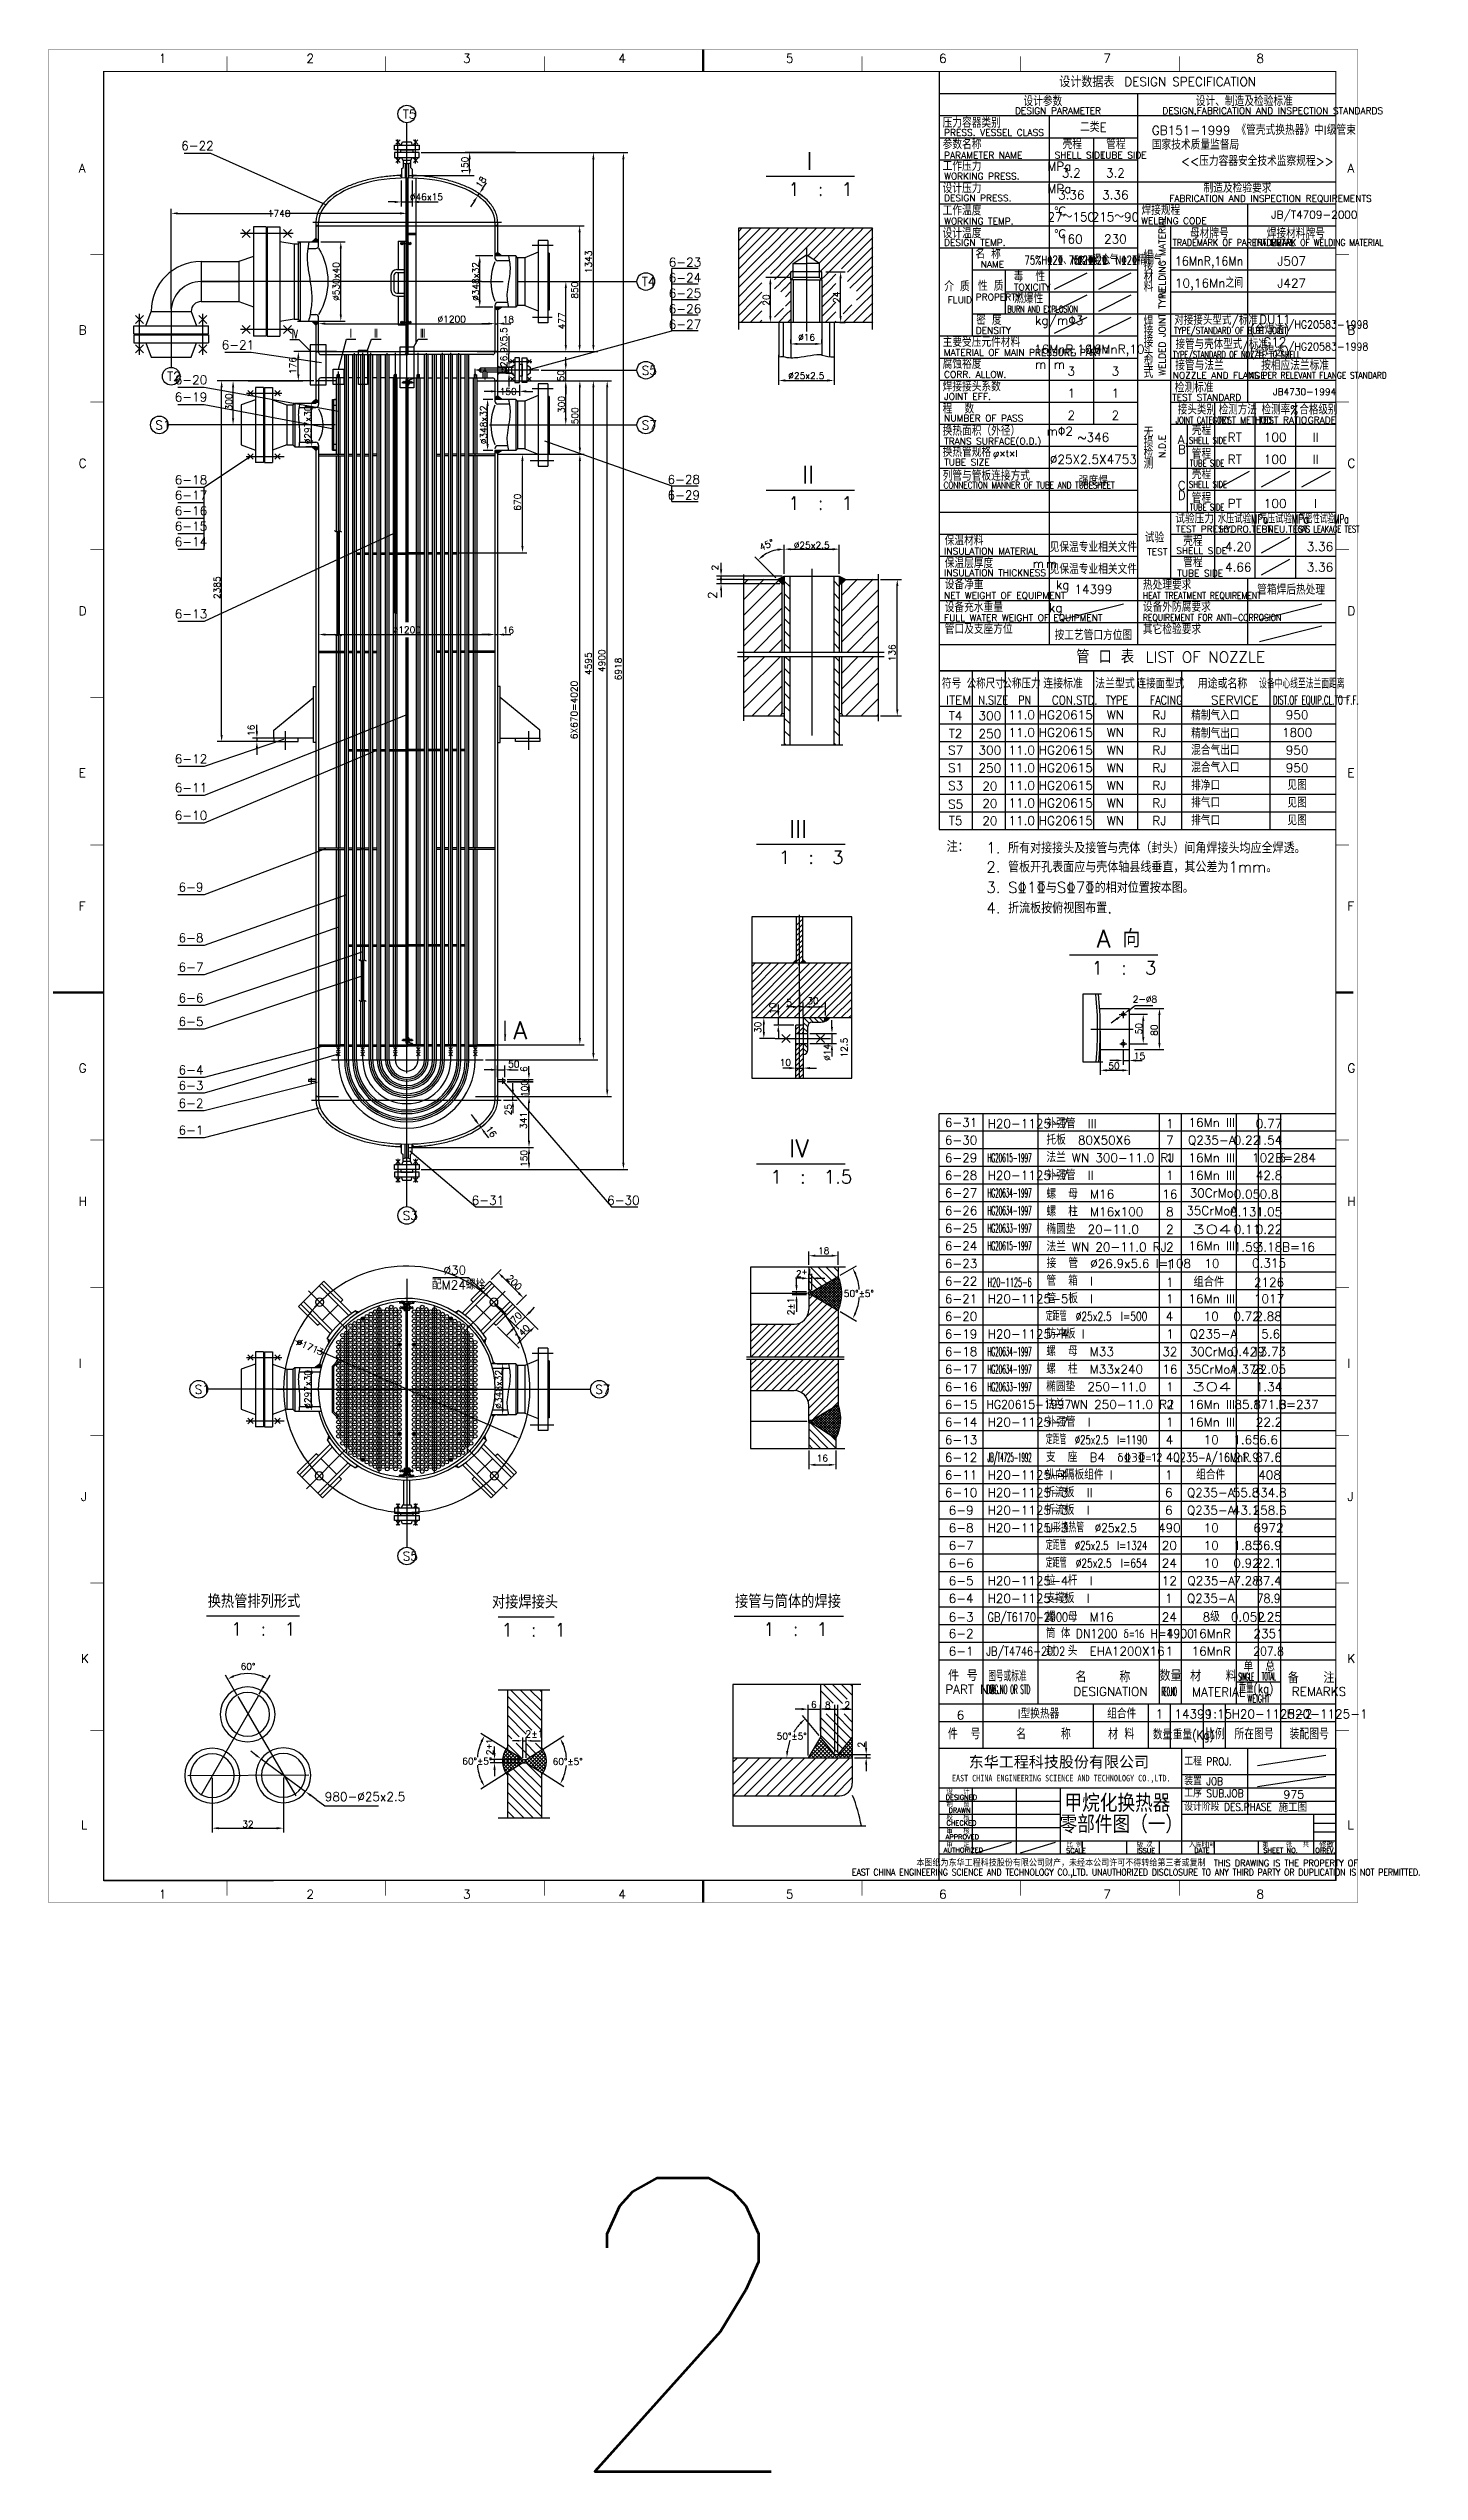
# Model space of a CAD drawing. Extents: x 49444 to 186655, y 41039 to 60167.
# Drawn here: x 77334 to 86664, y 41133 to 57630 of the extents above; entities that cross this region are included whole.
import ezdxf
from ezdxf.enums import TextEntityAlignment as Align

# ---------------------------------------------------------------- set-up
doc = ezdxf.new("R2010")
doc.units = 0
doc.header["$LTSCALE"] = 60
doc.header["$MEASUREMENT"] = 0
doc.header["$PDMODE"] = 3
doc.header["$PDSIZE"] = 0.001
doc.layers.get('0').update_dxf_attribs({"linetype": 'CONTINUOUS'})
doc.layers.get('DEFPOINTS').update_dxf_attribs({"linetype": 'CONTINUOUS'})
doc.layers.add('XX', color=7, linetype='CONTINUOUS')
doc.styles.add('ST', font='SimSun.ttf')
doc.styles.get("Standard").update_dxf_attribs({"font": 'txt_l', "bigfont": 'hztxt_l'})
doc.dimstyles.get("Standard").update_dxf_attribs({"dimtxt": 0.18, "dimasz": 0.18, "dimexe": 0.18, "dimexo": 0.0625, "dimgap": 0.09, "dimtad": 0, "dimtih": 1, "dimtoh": 1, "dimdec": 4, "dimzin": 0, "dimdsep": 46, "dimtxsty": 'Standard', "dimcen": 0.09, "dimadec": 0, "dimazin": 0, "dimtfac": 1, "dimtdec": 4, "dimtofl": 0, "dimtmove": 0, "dimatfit": 3, "dimfxl": 0, "dimtolj": 1, "dimtzin": 0, "dimarcsym": 0})
doc.dimstyles.new('STANDARD$0', dxfattribs={"dimtxt": 3, "dimasz": 3, "dimexe": 2, "dimexo": 1, "dimgap": 0.5, "dimtad": 1, "dimdec": 0, "dimzin": 0, "dimdsep": 46, "dimtxsty": 'Standard', "dimcen": 1, "dimclrd": 256, "dimclre": 256, "dimclrt": 256, "dimadec": 0, "dimazin": 0, "dimtfac": 1.5, "dimtdec": 3, "dimtix": 1, "dimtmove": 0, "dimatfit": 2, "dimfxl": 0, "dimtolj": 1, "dimarcsym": 0})
pattern_1 = [(135, (17528.828, 26978.415), (-8.8388348, -8.8388348), []), (225, (17528.828, 26978.415), (8.8388348, -8.8388348), [])]

msp = doc.modelspace()

# ---------------------------------------------------------------- texts
for s, height, p in [('1', 60, (78084.736803, 57532.422896)), ('2', 60, (79089.736803, 57532.422896)), ('3', 60, (80154.736803, 57532.422896)), ('4', 60, (81212.236803, 57532.422896)), ('5', 60, (82352.236803, 57532.422896)), ('6', 60, (83394.736803, 57532.422896)), ('7', 60, (84512.236803, 57532.422896)), ('8', 60, (85554.736803, 57532.422896)), ('设计数据表', 75, (84213.093253, 57365.885773)), ('DESIGN SPECIFICATION', 60, (84655.023099, 57373.812214)), ('设计参数', 60, (83969.428983, 57238.068102)), ('设计、制造及检验标准', 60, (85142.171782, 57238.068102)), ('T5', 60, (79744.807567, 57152.767825)), ('压力容器类别', 60, (83419.227609, 57091.391025)), ('DESIGN PARAMETER', 45, (83910.978325, 57183.191769)), ('GB151-1999 《管壳式换热器》中I级管束', 60, (84842.836198, 57042.379548)), ('DESIGN,FABRICATION AND INSPECTION STANDARDS ', 45, (84914.527453, 57183.191769)), ('I', 120, (82492.439808, 56804.611402)), ('参数名称', 60, (83419.227609, 56944.952405)), ('PRESS. VESSEL CLASS', 45, (83429.161944, 57035.186428)), ('PARAMETER NAME', 45, (83429.161944, 56880.250114)), ('SHELL SIDE', 45, (84180.728137, 56881.558972)), ('壳程', 60, (84235.578801, 56946.261262)), ('TUBE SIDE', 45, (84494.55866, 56881.118333)), ('管程', 60, (84531.785648, 56945.820623)), ('国家技术质量监督局', 60, (84842.836198, 56941.997661)), ('A', 60, (77539.163351, 56785.542595)), ('工作压力          MPa', 60, (83419.227609, 56797.139685)), ('WORKING PRESS.', 45, (83429.161944, 56737.865324)), ('       <<压力容器安全技术监察规程>>', 60, (84728.674665, 56831.234519)), ('A', 60, (86174.146895, 56785.542595)), ('1  :  1', 90, (82368.594306, 56626.426818)), ('设计压力          MPa', 60, (83419.227609, 56645.452496)), ('DESIGN PRESS.', 45, (83429.161944, 56589.324009)), ('FABRICATION AND INSPECTION REQUIREMENTS', 45, (84961.677449, 56586.178161)), ('制造及检验要求', 60, (85194.689994, 56648.598383)), ('工作温度           ℃', 60, (83419.227609, 56493.765333)), ('WORKING TEMP.', 45, (83429.161944, 56431.345112)), ('WELDING CODE', 45, (84770.244725, 56434.490972)), ('焊接规程', 60, (84772.245881, 56496.911194)), ('JB/T4709-2000', 52.5, (85655.582534, 56472.167372)), ('设计温度           ℃', 60, (83419.227609, 56338.932283)), ('DESIGN TEMP.', 45, (83429.161944, 56285.949657)), ('名 称', 60, (83641.848309, 56198.868605)), ('母材牌号', 60, (85102.454291, 56338.932283)), ('焊接材料牌号', 60, (85624.937211, 56338.932283)), ('NAME', 45, (83677.65378, 56137.629919)), ('毒  性', 60, (83902.228389, 56043.989606)), ('材', 60, (84786.910014, 56044.052114)), ('接', 60, (84786.910014, 56117.954334)), ('焊', 60, (84786.910014, 56186.315376)), ('T4', 60, (81371.31243, 56012.051466)), ('介 质', 60, (83430.009262, 55977.154094)), ('FLUID', 45, (83453.400275, 55895.858656)), ('PROPERTY', 45, (83644.446781, 55914.623918)), ('性 质', 60, (83659.733931, 55980.026106)), ('TOXICITY', 45, (83904.205393, 55981.776792)), ('燃爆性', 60, (83905.700414, 55895.215704)), ('料', 60, (84786.910014, 55974.593361)), ('密 度     kg/m%%1303', 60, (83647.442316, 55748.868605)), ('焊', 60, (84786.910014, 55739.243708)), ('DU11', 60, (85573.389156, 55755.14511)), ('B', 60, (77539.163351, 55683.042595)), ('主要受压元件材料', 60, (83419.227609, 55598.830066)), ('DENSITY', 45, (83644.84956, 55687.629919)), ('接', 60, (84786.910014, 55669.881137)), ('接', 60, (84786.910014, 55597.357523)), ('(全焊透)', 60, (85508.736179, 55685.639891)), ('(全焊透)', 60, (85508.736179, 55534.056042)), ('G12', 60, (85601.539082, 55602.236622)), ('B', 60, (86174.146895, 55683.042595)), ('S5', 60, (81371.31243, 55408.354986)), ('腐蚀裕度           m', 60, (83419.227609, 55449.329529)), ('MATERIAL OF MAIN PRESSURE PART ', 45, (83426.926943, 55537.341082)), ('CORR. ALLOW.', 45, (83429.161944, 55388.346583)), (' m', 60, (84006.592423, 55449.329529)), ('型', 60, (84786.910014, 55459.851886)), ('式', 60, (84786.910014, 55387.328263)), ('头', 60, (84786.910014, 55524.8339)), ('接管与法兰', 60, (85002.170879, 55439.899877)), ('按相应法兰标准', 60, (85586.548309, 55439.899877)), ('T2', 60, (78141.255728, 55367.25105)), ('焊接接头系数 ', 60, (83419.227609, 55295.960566)), ('JOINT EFF. ', 45, (83429.161944, 55237.879401)), ('TEST STANDARD', 45, (84980.987902, 55231.433117)), ('NOZZLE AND FLANGE', 45, (84984.667202, 55381.818711)), ('检测标准', 60, (84998.749099, 55288.917711)), ('JB4730-1994', 45, (85667.495886, 55270.412396)), ('程  数', 60, (83419.227609, 55144.9784)), ('NUMBER OF PASS', 45, (83429.161944, 55089.799015)), ('TEST RATIO', 45, (85568.013274, 55077.58566)), ('GRADE', 45, (85904.011324, 55077.58566)), ('S1', 60, (78060.944032, 55036.051466)), ('S7', 60, (81371.31243, 55036.051466)), ('换热面积（外径）    m%%1302', 60, (83419.227609, 54993.996246)), ('TRANS SURFACE(O.D.)', 45, (83429.161944, 54933.0133)), ('损', 60, (84786.910014, 54915.122531)), ('无', 60, (84786.910014, 54984.485102)), ('A,', 60, (85019.707627, 54936.948852)), ('壳程', 60, (85114.440332, 54999.288099)), ('C', 60, (77539.163351, 54775.542595)), ('II', 120, (82462.391757, 54667.522087)), ('换热管规格 ', 60, (83419.227609, 54850.418926)), ('TUBE SIZE', 45, (83429.161944, 54790.144748)), ('φ×t×l', 45, (83762.721125, 54850.418926)), ('检', 60, (84786.910014, 54842.598917)), ('测', 60, (84786.910014, 54770.075294)), ('B', 60, (85019.707627, 54869.866813)), ('管程', 60, (85114.440332, 54836.805807)), ('C', 60, (86174.146895, 54775.542595)), ('列管与管板连接方式', 60, (83419.227609, 54687.936634)), ('C,', 60, (85019.707627, 54624.629796)), ('D', 60, (85019.707627, 54557.547757)), ('壳程', 60, (85114.440332, 54699.288099)), ('1  :  1', 90, (82368.594306, 54489.337503)), ('试验压力', 60, (85002.221392, 54397.390312)), ('管程', 60, (85114.440332, 54536.805807)), ('保温材料', 60, (83433.562133, 54246.757262)), ('试验', 60, (84794.912983, 54267.565126)), ('TEST PRESS.', 45, (85007.480481, 54335.622092)), ('壳程', 60, (85056.241262, 54243.426598)), ('HYDRO.TEST ', 45, (85301.859634, 54334.989042)), ('PNEU.TEST ', 45, (85588.668821, 54334.989042)), ('保温层厚度        m', 60, (83433.562133, 54092.793548)), ('INSULATION MATERIAL', 45, (83429.161944, 54184.989042)), (' m', 60, (83990.938914, 54092.793548)), ('TEST', 45, (84811.624383, 54180.86601)), ('SHELL SIDE', 45, (85008.770565, 54188.167458)), ('管程', 60, (85056.241262, 54099.226492)), ('4.20', 59.994, (85340.628453, 54208.387824)), ('4.66', 59.994, (85340.628453, 54068.221931)), ('3.36', 59.994, (85897.291537, 54208.387824)), ('3.36', 59.994, (85897.291537, 54068.221931)), ('设备净重           kg', 60, (83433.562133, 53948.593442)), ('INSULATION THICKNESS', 45, (83429.161944, 54037.534409)), ('热处理要求', 60, (84782.032041, 53944.99378)), ('TUBE SIDE', 45, (85016.21445, 54034.203731)), ('管箱焊后热处理', 60, (85559.812651, 53912.298806)), ('D', 60, (77539.163351, 53770.542595)), ('设备充水重量       kg', 60, (83433.562133, 53792.615618)), ('NET WEIGHT OF EQUIPMENT', 45, (83429.161944, 53883.570681)), ('设备外防腐要求', 60, (84782.032041, 53794.99378)), ('D', 60, (86174.146895, 53770.542595)), ('管口及支座方位', 60, (83433.562133, 53644.99378)), ('FULL WATER WEIGHT OF EQUIPMENT', 45, (83429.161944, 53731.645733)), ('其它检验要求', 60, (84782.032041, 53642.615618)), ('LIST OF NOZZLE', 75, (84799.69089, 53448.168943)), ('ITEM', 60, (83442.19089, 53163.168943)), ('精制气入口', 60.0000003, (85110.266804, 53056.475595)), ('SERVICE', 60, (85245.181758, 53163.168943)), ('精制气出口', 60.0000003, (85110.266804, 52934.539718)), ('混合气出口', 60.0000003, (85110.266804, 52820.487008)), ('E', 60, (77539.163351, 52668.042595)), ('排净口', 60.0000003, (85110.266804, 52580.568405)), ('混合气入口', 60.0000003, (85110.266804, 52702.422885)), ('E', 60, (86174.146895, 52668.042595)), ('排气口', 60.0000003, (85110.266804, 52462.987361)), ('III', 120, (82374.893515, 52256.268214)), ('排气口', 60.0000003, (85110.266804, 52341.453162)), ('1  :  3', 90, (82304.494002, 52078.08363)), ('注：', 75, (83446.366381, 52158.788746)), ('    1. 所有对接接头及接管与壳体（封头）间角焊接头均应全焊透。', 75, (83492.975562, 52150.084731)), ('    2. 管板开孔表面应与壳体轴县线垂直，其公差为1mm。', 75, (83492.975562, 52019.874603)), ('F', 60, (77539.163351, 51760.542595)), ('    3. S%%1321%%133与S%%1327%%133的相对位置按本图。', 75, (83492.975562, 51879.940317)), ('    4. 折流板按俯视图布置.', 75, (83492.975562, 51741.284327)), ('F', 60, (86174.146895, 51760.542595)), ('A 向', 120, (84468.49141, 51508.983967)), ('1  :  3', 90, (84433.898491, 51325.68797)), ('A', 120, (80498.642354, 50885.607566)), ('G', 60, (77539.163351, 50658.042595)), ('G', 60, (86174.146895, 50658.042595)), ('H20-1125-7', 60, (83724.736804, 50279.600994)), ('补强管  III', 60, (84125.443394, 50279.600994)), ('IV', 120, (82374.893515, 50080.704618)), ('托板  80X50X6', 60, (84125.443396, 50167.422895)), ('1  :  1.5', 90, (82247.95092, 49902.520034)), ('H20-1125-7', 60, (83724.736806, 49927.422895)), ('补强管  II', 60, (84125.443396, 49927.422895)), ('法兰 WN 300-11.0 RJ', 60, (84125.443396, 50047.422895)), ('螺  母  M16', 60, (84125.443396, 49799.600994)), ('H', 60, (77539.163351, 49750.542595)), ('S3', 60, (79744.807567, 49653.666402)), ('螺  柱  M16x100', 60, (84125.443396, 49679.600994)), ('H', 60, (86174.146895, 49750.542595)), ('椭圆垫  20-11.0', 60, (84125.443396, 49559.600994)), ('法兰 WN 20-11.0 RJ', 60, (84125.443396, 49439.600994)), ('%%C30', 60, (80021.893288, 49282.074294)), ('接  管  %%c26.9x5.6 l=108', 60, (84126.378259, 49327.422896)), ('配M24螺栓', 60, (79943.362775, 49181.391513)), ('+1', 34.848, (82460.315935, 49283.869725)), ('管  箱  I', 60, (84125.631046, 49207.422896)), ('H20-1125-5', 60, (83724.736805, 49087.422896)), ('管  板  I', 60, (84125.631046, 49087.422896)), ('H20-1125-4', 60, (83724.967305, 48847.422896)), ('防冲板 I', 60, (84125.174755, 48847.422896)), ('I', 60, (77539.163351, 48648.042595)), ('螺  母  M33', 60, (84123.849505, 48727.422895)), ('螺  柱  M33x240', 60, (84123.849505, 48607.422895)), ('I', 60, (86174.146895, 48648.042595)), ('S1', 60, (78329.073803, 48470.271121)), ('S7', 60, (81055.094037, 48470.271121)), ('椭圆垫  250-11.0', 60, (84123.849505, 48487.422895)), ('H20-1125-7', 60, (83724.736809, 48247.422895)), ('补强管  I', 60, (84125.443398, 48247.422895)), ('支  座  B4  δ%%1323%%133=12', 60, (84121.94869, 48007.422896)), ('H20-1125-4', 60, (83724.736805, 47887.422896)), ('纵向隔板组件 I', 60, (84118.36451, 47887.422896)), ('J', 60, (77554.412882, 47740.542595)), ('H20-1125-3', 60, (83724.736805, 47767.422896)), ('H20-1125-3', 60, (83724.736805, 47647.422896)), ('折流板  II', 60, (84118.36451, 47767.422896)), ('折流板  I', 60, (84118.36451, 47647.422896)), ('J', 60, (86174.146895, 47740.542595)), ('H20-1125-3', 60, (83724.736805, 47527.422896)), ('S5', 60, (79744.807567, 47335.03618)), ('H20-1125-4', 60, (83724.736805, 47167.422896)), ('拉  杆  I', 60, (84121.94869, 47167.422896)), ('换热管排列形式', 90, (78417.716489, 47012.753279)), ('对接焊接头', 90, (80351.90468, 47007.504)), ('接管与筒体的焊接', 90, (82006.560982, 47011.873536)), ('H20-1125-3', 60, (83724.736805, 47047.422896)), ('支撑板  I', 60, (84118.36451, 47047.422896)), ('1  :  1', 90, (78576.731537, 46823.955395)), ('1  :  1', 90, (80416.520764, 46818.706115)), ('1  :  1', 90, (82198.709273, 46823.075651)), ('螺  母  M16', 60, (84121.948688, 46920.253539)), ('K', 60, (77554.412882, 46638.042595)), ('封  头  EHA1200X16', 60, (84121.94869, 46687.422896)), ('K', 60, (86174.146895, 46638.042595)), ('6', 60, (83514.736807, 46252.422897)), ('I型换热器', 60, (83928.720902, 46260.128789)), ('组合件', 60, (84538.963983, 46260.128789)), ('1', 60, (84867.980492, 46260.128789)), ('14399', 60, (84996.258167, 46260.128789)), ('1:15', 60, (85208.830695, 46260.128789)), ('H20-1125-2', 60, (85385.480492, 46260.128789)), ('H20-1125-1', 60, (85760.480492, 46260.128789)), ('980-%%c25x2.5', 60, (79214.567975, 45697.401708)), ('DESIGNED^J', 33, (83439.735735, 45706.125402)), ('L', 60, (77554.412882, 45505.542595)), ('CHECKED^J', 33, (83445.361826, 45531.992215)), ('DRAWN^J', 33, (83459.096602, 45618.197896)), ('L', 60, (86174.146895, 45505.542595)), ('AUTHORIZED', 33, (83426.528194, 45347.114163)), ('APPROVED^J', 33, (83439.128011, 45437.114163)), ('SCALE', 33, (84259.111582, 45343.617468)), ('ISSUE', 33, (84740.765508, 45343.617468)), ('DATE', 33, (85131.481366, 45344.922889)), ('SHEET NO.    OF^J', 33, (85601.432472, 45344.922889)), ('修改', 37.5, (85981.195488, 45378.402346)), ('1', 60, (78084.736803, 45033.042595)), ('2', 60, (79089.736803, 45033.042595)), ('3', 60, (80154.736803, 45033.042595)), ('4', 60, (81212.236803, 45033.042595)), ('5', 60, (82352.236803, 45033.042595)), ('6', 60, (83394.736803, 45033.042595)), ('7', 60, (84512.236803, 45033.042595)), ('8', 60, (85554.736803, 45033.042595)), ('2', 2000, (80794.000378, 41132.516082))]:
    msp.add_text(s, height=height).set_placement(p)
for s, height, p in [(' 二类E', 59.994, (84424.473206, 57062.462348)), ('6-22', 60, (78347.762351, 56937.905527)), ('3.2', 60, (84294.736807, 56752.422896)), ('3.2', 60, (84594.736807, 56752.422896)), ('3.36', 60, (84294.736807, 56602.422896)), ('3.36', 60, (84594.736807, 56602.422896)), ('27～150', 60, (84294.736807, 56452.422896)), ('215～90', 60, (84594.736807, 56452.422896)), ('160', 60, (84294.736807, 56302.422896)), ('230', 60, (84594.736807, 56302.422896)), ('6-23', 60, (81665.856153, 56144.786105)), ('6-24', 60, (81665.856153, 56038.973139)), ('J507', 60, (85794.736803, 56152.422896)), ('6-25', 60, (81665.856153, 55933.160174)), ('J427', 60, (85794.736803, 56002.422896)), ('6-26', 60, (81665.856153, 55827.347208)), ('6-27', 60, (81665.856153, 55721.534242)), ('6-21', 60, (78623.162102, 55581.314083)), ('I', 60, (79391.998054, 55662.057195)), ('16MnR,16Mn', 60, (84294.736807, 55552.422896)), ('16MnR,10', 60, (84594.736807, 55552.422896)), ('3', 60, (84294.736807, 55402.422896)), ('3', 60, (84594.736807, 55402.422896)), ('6-20', 60, (78303.902795, 55343.727687)), (' 6-19 ', 60, (78303.902795, 55226.710648)), ('1', 60, (84294.736807, 55252.422896)), ('1', 60, (84594.736807, 55252.422896)), ('2', 60, (84294.736807, 55102.422896)), ('2', 60, (84594.736807, 55102.422896)), ('~346', 60, (84444.736807, 54952.422896)), ('RT', 60, (85407.204186, 54952.422896)), ('100', 60, (85682.192515, 54952.422896)), ('II', 60, (85957.225132, 54952.422896)), ('%%C25X2.5X4753', 60, (84444.736807, 54802.422896)), ('RT', 60, (85407.204186, 54802.422896)), ('100', 60, (85682.192515, 54802.422896)), ('II', 60, (85957.225132, 54802.422896)), ('6-18', 60, (78303.902795, 54663.389501)), ('6-17', 60, (78303.902795, 54557.938583)), ('6-28', 60, (81657.404826, 54665.098208)), ('6-29', 60, (81657.404826, 54559.285242)), ('强度焊', 60, (84444.736807, 54652.422896)), ('6-16', 60, (78303.902795, 54452.487465)), ('PT', 60, (85407.204186, 54502.422896)), ('100', 60, (85682.192515, 54502.422896)), ('I', 60, (85957.225132, 54502.422896)), ('6-15', 60, (78303.902795, 54347.036547)), ('6-14', 60, (78303.902795, 54241.585629)), ('见保温专业相关文件', 60, (84444.736807, 54202.422896)), ('见保温专业相关文件', 60, (84444.736807, 54052.422896)), ('14399', 60, (84444.736807, 53917.78949)), (' 6-13 ', 60, (78303.902795, 53750.219383)), ('按工艺管口方位图', 60, (84444.736807, 53602.422896)), ('管 口 表^J', 90, (84555.919976, 53443.716035)), ('连接标准^J', 67.5, (84261.84806, 53272.422892)), ('法兰型式', 67.5, (84591.97255, 53272.422888)), ('用途或名称^J', 67.5, (85347.087459, 53272.422892)), ('T4', 60.0000003, (83507.236811, 53056.475595)), ('T2', 60.0000003, (83507.236811, 52936.475594)), ('300', 60.0000003, (83740.415777, 53056.475595)), ('250', 60.0000003, (83740.415777, 52934.539718)), (' 6-12 ', 60, (78303.902795, 52762.888599)), ('S7', 60.0000003, (83507.236811, 52822.422885)), ('300', 60.0000003, (83740.415777, 52822.422885)), ('S1', 60.0000003, (83507.236811, 52702.422884)), ('S3', 60.0000003, (83507.236811, 52580.568405)), ('250', 60.0000003, (83740.415777, 52700.487008)), ('20', 60.0000003, (83740.415777, 52576.696653)), (' 6-11 ', 60, (78303.902795, 52566.625233)), ('S5', 60.0000003, (83507.236811, 52454.277666)), ('20', 60.0000003, (83740.415777, 52459.115609)), (' 6-10 ', 60, (78303.902795, 52378.293846)), ('T5', 60.0000003, (83507.236811, 52342.422876)), ('20', 60.0000003, (83740.415777, 52340.970111)), (' 6-9 ', 60, (78303.902795, 51889.908637)), (' 6-8 ', 60, (78303.902795, 51544.822952)), (' 6-7 ', 60, (78303.902795, 51345.117992)), (' 6-6 ', 60, (78303.902795, 51135.517783)), (' 6-5 ', 60, (78303.902795, 50974.669118)), (' 6-4 ', 60, (78303.902795, 50645.262073)), (' 6-3 ', 60, (78303.902795, 50539.177164)), (' 6-2 ', 60, (78303.902795, 50418.300358)), ('6-31', 60, (83544.736805, 50287.422896)), ('1', 60, (84965.443394, 50279.600994)), ('16Mn III', 60, (85250.443398, 50287.422895)), ('0.77', 60, (85640.443394, 50279.600994)), (' 6-1 ', 60, (78303.902795, 50235.462129)), ('6-30', 60, (83544.736805, 50167.422896)), ('7', 60, (84965.443396, 50167.422895)), ('Q235-A', 60, (85250.443396, 50167.422895)), ('0.22', 60, (85490.443396, 50167.422895)), ('1.54', 60, (85640.443396, 50167.422895)), ('6-29', 60, (83544.736805, 50047.422896)), ('6-28', 60, (83544.736805, 49927.422896)), ('1', 60, (84965.443396, 50047.422895)), ('1', 60, (84965.443396, 49927.422895)), ('16Mn III', 60, (85250.443398, 50047.422895)), ('16Mn III', 60, (85250.443398, 49927.422895)), ('102.6', 60, (85640.443396, 50047.422895)), ('42.8', 60, (85640.443396, 49927.422895)), ('B=284', 60, (85820.786644, 50047.422896)), ('6-27', 60, (83544.736805, 49807.422896)), ('16', 60, (84965.443396, 49799.600994)), ('30CrMo', 60, (85250.443398, 49807.422895)), ('0.05', 60, (85490.443396, 49799.600994)), ('0.8', 60, (85640.443396, 49799.600994)), ('6-31', 60, (80324.263392, 49757.822657)), ('6-30', 60, (81246.439395, 49757.822657)), ('6-26', 60, (83544.736805, 49687.422896)), ('8', 60, (84965.443396, 49679.600994)), ('35CrMoA', 60, (85250.443398, 49687.422895)), ('0.131', 60, (85490.443396, 49679.600994)), ('1.05', 60, (85640.443396, 49679.600994)), ('6-25', 60, (83544.736805, 49567.422896)), ('6-24', 60, (83544.736805, 49447.422896)), ('2', 60, (84965.443396, 49559.600994)), ('2', 60, (84965.443396, 49439.600994)), ('16Mn III', 60, (85250.443398, 49447.422895)), ('0.11', 60, (85490.443396, 49559.600994)), ('1.59', 60, (85490.443396, 49439.600994)), ('0.22', 60, (85640.443396, 49559.600994)), ('3.18', 60, (85640.443396, 49439.600994)), ('B=16', 60, (85841.15919, 49439.600994)), ('6-23', 60, (83544.736805, 49327.422896)), ('1', 60, (84965.443396, 49319.600994)), ('10', 60, (85251.378259, 49327.422896)), ('0.315', 60, (85640.443396, 49330.355176)), ('6-22', 60, (83544.736805, 49207.422896)), ('1', 60, (84965.443394, 49199.600994)), ('2126', 60, (85640.443394, 49199.600994)), ('6-21', 60, (83544.736805, 49087.422896)), ('6-20', 60, (83544.736805, 48967.422896)), ('4', 60, (84961.94869, 48967.422896)), ('1', 60, (84965.631046, 49087.422896)), ('16Mn III', 60, (85250.443398, 49087.422895)), ('10', 60, (85246.94869, 48967.422896)), ('0.72', 60, (85486.94869, 48967.422896)), ('1017', 60, (85640.631046, 49087.422896)), ('2.88', 60, (85636.94869, 48967.422896)), ('6-19', 60, (83544.736805, 48847.422896)), ('1', 60, (84966.335278, 48847.422896)), ('Q235-A', 60, (85261.774757, 48847.422896)), ('5.6', 60, (85651.774757, 48847.422896)), ('6-18', 60, (83544.736805, 48727.422896)), ('6-17', 60, (83544.736805, 48607.422896)), ('32', 60, (84965.443398, 48727.422895)), ('16', 60, (84965.443398, 48607.422895)), ('35CrMoA', 60, (85250.443398, 48607.422895)), ('30CrMo', 60, (85250.443398, 48727.422895)), ('1.378', 60, (85490.443398, 48607.422895)), ('22.05', 60, (85640.443398, 48607.422895)), ('13.73', 60, (85640.443398, 48727.422895)), ('6-16', 60, (83544.736805, 48487.422896)), ('1', 60, (84965.443398, 48487.422895)), ('1.34', 60, (85640.443398, 48487.422895)), ('6-15', 60, (83544.736805, 48367.422896)), ('16Mn III', 60, (85250.443398, 48367.422895)), ('6-14', 60, (83544.736805, 48247.422896)), ('6-13', 60, (83544.736805, 48127.422896)), ('4', 60, (84961.94869, 48127.422896)), ('1', 60, (84965.443398, 48247.422895)), ('16Mn III', 60, (85250.443398, 48247.422895)), ('10', 60, (85246.94869, 48127.422896)), ('1.65', 60, (85486.94869, 48127.422896)), ('22.2', 60, (85640.443398, 48247.422895)), ('6.6', 60, (85636.94869, 48127.422896)), ('6-12', 60, (83544.736805, 48007.422896)), ('4', 60, (84961.94869, 48007.422896)), ('21.9', 60, (85486.94869, 48007.422896)), ('87.6', 60, (85636.94869, 48007.422896)), ('6-11', 60, (83544.736805, 47887.422896)), ('1', 60, (84958.36451, 47887.422896)), ('组合件', 60, (85243.36451, 47887.422896)), ('408', 60, (85644.136906, 47887.422896)), ('6-10', 60, (83544.736805, 47767.422896)), ('6-9', 60, (83544.736805, 47647.422896)), ('6', 60, (84958.36451, 47767.422896)), ('6', 60, (84958.36451, 47647.422896)), ('Q235-A', 60, (85243.36451, 47767.422896)), ('Q235-A', 60, (85243.36451, 47647.422896)), ('55.8', 60, (85483.36451, 47767.422896)), ('43.1', 60, (85483.36451, 47647.422896)), ('334.8', 60, (85644.136906, 47767.422896)), ('258.6', 60, (85644.136906, 47647.422896)), ('6-8', 60, (83544.736804, 47527.422896)), ('490', 60, (84961.94869, 47527.422896)), ('10', 60, (85246.94869, 47527.422896)), ('6972', 60, (85636.94869, 47527.422896)), ('6-7', 60, (83544.736804, 47407.422896)), ('20', 60, (84961.94869, 47407.422896)), ('10', 60, (85246.94869, 47407.422896)), ('1.85', 60, (85486.94869, 47407.422896)), ('36.9', 60, (85636.94869, 47407.422896)), ('6-6', 60, (83544.736804, 47287.422896)), ('6-5', 60, (83544.736804, 47167.422896)), ('24', 60, (84961.94869, 47287.422896)), ('12', 60, (84961.94869, 47167.422896)), ('Q235-A', 60, (85246.94869, 47167.422896)), ('10', 60, (85246.94869, 47287.422896)), ('0.92', 60, (85486.94869, 47287.422896)), ('7.28', 60, (85486.94869, 47167.422896)), ('22.1', 60, (85636.94869, 47287.422896)), ('87.4', 60, (85636.94869, 47167.422896)), ('6-4', 60, (83544.736804, 47047.422896)), ('1', 60, (84958.36451, 47047.422896)), ('Q235-A', 60, (85243.36451, 47047.422896)), ('6-3', 60, (83544.736802, 46920.253539)), ('6-2', 60, (83544.736804, 46807.422896)), ('24', 60, (84961.948688, 46920.253539)), ('1', 60, (84961.94869, 46807.422896)), ('16MnR', 60, (85246.94869, 46807.422896)), ('8级', 60, (85246.948688, 46920.253539)), ('0.052', 60, (85496.38735, 46920.253539)), ('2351', 60, (85636.94869, 46807.422896)), ('1.25', 60, (85636.948688, 46920.253539)), ('6-1', 60, (83544.736804, 46687.422896)), ('1', 60, (84961.94869, 46687.422896)), ('16MnR', 60, (85246.94869, 46687.422896)), ('甲烷化换热器 ', 120, (84649.849679, 45623.351548)), ('零部件图（一）', 120, (84635.170795, 45479.095727))]:
    msp.add_text(s, height=height).set_placement(p, align=Align.CENTER)
for s, height, p in [('WELDING MATERIAL', 45, (84935.065737, 55932.690069)), ('WELDED JOINT TYPE', 45, (84935.065737, 55401.116038)), ('N.D.E', 45, (84935.065737, 54841.608001)), ('2', 60, (81883.175006, 53881.492661)), ('6', 45, (80591.609172, 50662.098106)), ('+1', 34.65, (80349.007418, 46049.35402))]:
    msp.add_text(s, height=height, rotation=90).set_placement(p)
for s, height, width, p in [(' TRADEMARK OF PARENT METAL ', 45, 0.9, (84956.583211, 56285.949657)), (' TRADEMARK OF WELDING MATERIAL', 45, 0.85, (85506.695405, 56285.949657)), ('BURN AND EXPLOSION', 45, 0.675, (83858.798299, 55833.00289)), ('对接接头型式/标准', 60, 0.9, (84995.548493, 55748.830066)), ('/HG20583-1998', 52.5, 0.9, (85767.959156, 55724.298861)), ('TYPE/STANDARD OF BUTT JOINT', 45, 0.8, (84993.519243, 55687.341082)), ('接管与壳体型式/标准', 60, 0.8, (85004.276301, 55584.675224)), ('/HG20583-1998', 52.5, 0.9, (85767.959156, 55574.298861)), ('TYPE/STANDARD OF NOZZLE TO SHELL', 45, 0.7, (84985.993462, 55523.692278)), ('AS PER RELEVANT FLANGE STANDARD', 45, 0.825, (85510.231034, 55381.818711)), ('JOINT CATEGORY', 45, 0.75, (85004.410369, 55077.58566)), ('接头类别', 60, 0.9, (85019.771272, 55138.568607)), ('TEST METHOD', 45, 0.9, (85292.588887, 55077.58566)), ('检测方法', 60, 0.9, (85298.037827, 55138.568607)), ('检测率%', 60, 0.9, (85589.093286, 55138.568607)), ('合格级别', 60, 0.9, (85846.902305, 55138.568607)), ('SHELL SIDE', 45, 0.75, (85095.787115, 54939.013922)), ('TUBE SIDE', 45, 0.75, (85102.252978, 54783.538708)), ('CONNECTION MANNER OF TUBE AND TUBESHEET', 45, 0.8, (83425.962278, 54634.669534)), ('SHELL SIDE', 45, 0.75, (85095.787115, 54639.013922)), ('TUBE SIDE', 45, 0.75, (85102.252978, 54483.538708)), ('水压试验MPa', 60, 0.7, (85291.002041, 54396.757262)), ('气压试验MPa', 60, 0.7, (85569.312497, 54396.757262)), ('气密性试验MPa', 60, 0.6, (85840.112736, 54396.757262)), ('GAS LEAKAGE TEST ', 45, 0.7, (85835.255302, 54334.989042)), ('HEAT TREATMENT REQUIREMENT', 45, 0.85, (84781.47908, 53882.255814)), ('REQUIREMENT FOR ANTI-CORROSION', 45, 0.85, (84781.47908, 53732.255814)), ('N.SIZE', 60, 0.8, (83661.3487, 53163.168943)), ('PN', 60, 0.8, (83933.316192, 53163.168938)), ('CON.STD.', 60, 0.85, (84163.173426, 53163.168943)), ('TYPE', 60, 0.8, (84529.226865, 53163.168938)), ('FACING', 60, 0.8, (84829.226865, 53163.168938)), ('DIST.OF EQUIP.CL.TO F.F.', 60, 0.58, (85666.723512, 53163.168943)), ('GB/T6170-2000', 60, 0.8, (83724.736803, 46920.253539)), ('筒 体 DN1200 δ=16 H=4900', 60, 0.9, (84121.94869, 46807.422896)), ('JB/T4746-2002', 60, 0.8, (83716.138875, 46687.422896)), ('件  号', 75, 0.85, (83454.736807, 46117.422897)), ('名     称', 75, 0.85, (83919.736807, 46117.422897)), ('材 料', 75, 0.85, (84545.555711, 46117.422897)), ('比例', 75, 0.85, (85206.046058, 46117.422897)), ('所在图号', 75, 0.85, (85404.736807, 46117.422897)), ('装配图号', 75, 0.85, (85779.736807, 46117.422897)), ('数量', 60, 0.85, (84849.736807, 46117.422897)), ('重量(Kg)', 60, 0.85, (84984.736807, 46117.422897)), ('装置 JOB', 52.5, 0.85, (85063.259758, 45805.871092)), ('工程 PROJ.', 52.5, 0.85, (85063.259758, 45940.573147)), ('制   图^J', 37.5, 0.85, (83445.640061, 45657.012107)), ('设   计^J', 37.5, 0.85, (83445.620952, 45743.042437)), ('工序 SUB.JOB', 52.5, 0.85, (85063.259758, 45723.729474)), ('校   核^J', 37.5, 0.85, (83445.640061, 45567.04761)), ('设计阶段 DES.PHASE', 52.5, 0.85, (85062.342567, 45631.449934)), ('审   核^J', 37.5, 0.85, (83445.640061, 45473.246794)), ('审   定', 37.5, 0.85, (83445.640061, 45383.246794)), (' 比 例', 37.5, 0.85, (84240.22819, 45382.008316)), ('版 次', 37.5, 0.85, (84740.468988, 45382.008316)), ('入库时间', 37.5, 0.85, (85095.206362, 45382.008316)), ('第     张   共     张^J', 37.5, 0.85, (85593.482136, 45383.196526)), ('REV.', 33, 0.85, (86004.19281, 45343.325963))]:
    msp.add_text(s, height=height, dxfattribs=dict(width=width)).set_placement(p)
for s, height, width, p in [('75%H%%1322%%133、N%%1322%%133混合气', 60, 0.7, (84294.736807, 56159.019802)), ('75%H%%1322%%133、N%%1322%%133精制气', 60, 0.7, (84594.736807, 56159.019802)), ('IV', 60, 0.6, (79010.925636, 55655.145359)), ('II', 60, 0.5, (79563.303625, 55662.057195)), ('III', 60, 0.4, (79879.634712, 55662.057195)), ('符号^J', 67.5, 0.85, (83499.736803, 53272.422892)), ('公称尺寸^J', 67.5, 0.8, (83730.287478, 53272.422892)), ('公称压力', 67.5, 0.8, (83955.287478, 53272.422888)), ('连接面型式', 67.5, 0.8, (84900.872835, 53272.422888)), ('设备中心线至法兰面距离', 67.5, 0.58, (85863.648874, 53272.422892)), ('Q235-A/16MnR', 60, 0.8, (85246.94869, 48007.422896)), ('78.9', 60, 0.9, (85638.086051, 47047.422896)), ('207.8', 60, 0.9, (85636.94869, 46687.422896)), ('EAST CHINA ENGINEERING SCIENCE AND TECHNOLOGY CO.,LTD. UNAUTHORIZED DISCLOSURE TO ANY THIRD PARTY OR DUPLICATION IS NOT PERMITTED.', 45, 0.85, (84736.681612, 45190.062131)), ('本图纸为东华工程科技股份有限公司财产，未经本公司许可不得转给第三者或复制  THIS DRAWING IS THE PROPERTY OF', 45, 0.9, (84742.974269, 45253.114084))]:
    msp.add_text(s, height=height, dxfattribs=dict(width=width)).set_placement(p, align=Align.CENTER)
for s, width, p, p2 in [('16MnR,16Mn', 1.589744, (84999.736803, 56152.422896), (85464.736803, 56152.422896)), ('10,16Mn之间', 1.452416, (84999.736803, 56002.422896), (85464.736803, 56002.422896)), ('HG20615-1997', 0.843882, (83724.736806, 50047.422895), (84024.736806, 50047.422895)), ('HG20634-1997', 0.843882, (83724.736809, 49807.422895), (84024.736809, 49807.422895)), ('HG20634-1997', 0.843882, (83724.736809, 49687.422895), (84024.736809, 49687.422895)), ('HG20633-1997', 0.843882, (83724.736809, 49567.422895), (84024.736809, 49567.422895)), ('HG20615-1997', 0.843882, (83724.736809, 49447.422895), (84024.736809, 49447.422895)), ('304', 3.157895, (85115.443396, 49559.600994), (85385.443396, 49559.600994)), ('H20-1125-6', 1.015228, (83724.736804, 49199.600994), (84024.736804, 49199.600994)), ('组合件', 1.191063, (85126.631201, 49199.600994), (85335.4395, 49199.600994)), ('定距管  %%c25x2.5  l=500', 1.052632, (84121.94869, 48967.422896), (84811.94869, 48967.422896)), ('HG20634-1997', 0.843882, (83724.736809, 48727.422895), (84024.736809, 48727.422895)), ('HG20634-1997', 0.843882, (83724.736809, 48607.422895), (84024.736809, 48607.422895)), ('HG20633-1997', 0.843882, (83724.736809, 48487.422895), (84024.736809, 48487.422895)), ('304', 3.157895, (85115.443398, 48487.422895), (85385.443398, 48487.422895)), ('定距管  %%c25x2.5  l=1190', 1.006565, (84121.94869, 48127.422896), (84811.94869, 48127.422896)), ('JB/T4725-1992', 0.77821, (83724.736805, 48007.422896), (84024.736805, 48007.422896)), ('U形换热管  %%c25x2.5  ', 1.15, (84121.94869, 47527.422896), (84811.94869, 47527.422896)), ('定距管  %%c25x2.5  l=1324', 1.006565, (84121.94869, 47407.422896), (84811.94869, 47407.422896)), ('定距管  %%c25x2.5  l=654', 1.052632, (84121.94869, 47287.422896), (84811.94869, 47287.422896))]:
    msp.add_text(s, height=60, dxfattribs=dict(width=width)).set_placement(p, p2, align=Align.FIT)
for s, p in [('11.0', (83957.236803, 53092.422883)), ('HG20615', (84257.236803, 53092.422883)), ('WN', (84594.736803, 53092.422883)), ('RJ', (84894.736803, 53092.422883)), ('950', (85831.343908, 53092.422892)), ('11.0', (83957.236803, 52972.422883)), ('HG20615', (84257.236803, 52972.422883)), ('WN', (84594.736803, 52972.422883)), ('RJ', (84894.736803, 52972.422883)), ('1800', (85831.343908, 52972.422892)), ('11.0', (83957.236803, 52852.422888)), ('HG20615', (84257.236803, 52852.422888)), ('WN', (84594.736803, 52852.422883)), ('RJ', (84894.736803, 52852.422883)), ('950', (85831.343908, 52852.422892)), ('11.0', (83957.236803, 52732.422883)), ('11.0', (83957.236803, 52612.422883)), ('HG20615', (84257.236803, 52732.422883)), ('HG20615', (84257.236803, 52612.422883)), ('WN', (84594.736803, 52732.422883)), ('WN', (84594.736803, 52612.422883)), ('RJ', (84894.736803, 52732.422883)), ('RJ', (84894.736803, 52612.422883)), ('950', (85831.343908, 52732.422892)), ('见图', (85831.343908, 52612.422892)), ('11.0', (83957.236803, 52492.422888)), ('HG20615', (84257.236803, 52492.422888)), ('WN', (84594.736803, 52492.422888)), ('RJ', (84894.736803, 52492.422888)), ('见图', (85831.343908, 52492.422883)), ('11.0', (83957.236803, 52372.422888)), ('HG20615', (84257.236803, 52372.422888)), ('WN', (84594.736803, 52372.422888)), ('RJ', (84894.736803, 52372.422888)), ('见图', (85831.343908, 52372.422879)), ('0.429', (85494.736807, 48757.422896)), ('2', (84969.736807, 48397.422896)), ('85.8', (85494.736807, 48397.422896)), ('171.6', (85644.736807, 48397.422896)), ('B=237', (85840.431375, 48397.422896))]:
    msp.add_text(s, height=60).set_placement(p, align=Align.MIDDLE_CENTER)
msp.add_text('12.5', height=45, rotation=90).set_placement((82727.11512, 50759.820774), align=Align.TOP_LEFT)
at = {"width": 0.9}
msp.add_text('HG20615-1997', height=60, dxfattribs=at).set_placement((83717.236807, 48397.422896), align=Align.MIDDLE_LEFT)
for s, height, p in [('法兰 WN 250-11.0 RJ', 60, (84117.564025, 48397.422896)), ('975', 54.4251969, (85738.98837, 45742.422897)), ('施工图', 54.4251969, (85704.587161, 45652.422897))]:
    msp.add_text(s, height=height).set_placement(p, align=Align.MIDDLE_LEFT)
at = {"color": 0, "linetype": 'ByBlock'}
msp.add_text('2±1', height=46.2, dxfattribs=at).set_placement((80640.902826, 46153.801547), align=Align.MIDDLE_CENTER)
at = {"style": 'ST', "width": 0.9}
msp.add_text('EAST CHINA ENGINEERING SCIENCE AND TECHNOLOGY CO.,LTD.', height=45, dxfattribs=at).set_placement((84226.469017, 45831.085946), align=Align.CENTER)
at = {"style": 'ST'}
msp.add_text('东华工程科技股份有限公司', height=75, dxfattribs=at).set_placement((84210.313415, 45926.511558), align=Align.CENTER)

# ---------------------------------------------------------------- blocks, each defined once
blk = doc.blocks.new('*D56')
at = {"lineweight": -2}
for p, q in [((78169, 55855), (78169, 56537)), ((78214, 56507), (78862, 56507)), ((79727, 56507), (78945, 56507)), ((79772, 56389), (79772, 56537))]:
    blk.add_line(p, q, dxfattribs=at)
for points in [[(78214, 56515), (78214, 56500), (78169, 56507)], [(79727, 56515), (79727, 56500), (79772, 56507)]]:
    blk.add_solid(points)
at = {"layer": 'DEFPOINTS', "color": 0}
for p in [(79772, 56507), (79772, 56374), (78169, 55840)]:
    blk.add_point(p, dxfattribs=at)
at = {"insert": (78904, 56507), "char_height": 45, "attachment_point": 5}
blk.add_mtext('\\A1;1740', dxfattribs=at)
blk = doc.blocks.new('*D84')
at = {"color": 0, "lineweight": -2}
for p, q in [((84603, 51021), (84566, 50994)), ((84639, 51047), (84657, 51060)), ((84693, 51086), (84730, 51113))]:
    blk.add_line(p, q, dxfattribs=at)
at = {"color": 0}
for points in [[(84598, 51027), (84607, 51015), (84639, 51047)], [(84689, 51093), (84698, 51080), (84657, 51060)]]:
    blk.add_solid(points, dxfattribs=at)
at = {"layer": 'DEFPOINTS', "color": 0}
for p in [(84639, 51047), (84657, 51060)]:
    blk.add_point(p, dxfattribs=at)
at = {"color": 0, "insert": (84796, 51157), "char_height": 45, "attachment_point": 5}
blk.add_mtext('\\A1;2-%%c8', dxfattribs=at)
blk = doc.blocks.new('*D83')
at = {"lineweight": -2}
for p, q in [((84648, 50812), (84648, 50710)), ((84603, 50740), (84558, 50740)), ((84648, 50740), (84688, 50740)), ((84688, 50799), (84688, 50710)), ((84733, 50740), (84778, 50740))]:
    blk.add_line(p, q, dxfattribs=at)
for points in [[(84603, 50747), (84603, 50732), (84648, 50740)], [(84733, 50747), (84733, 50732), (84688, 50740)]]:
    blk.add_solid(points)
at = {"layer": 'DEFPOINTS', "color": 0}
for p in [(84648, 50827), (84688, 50814), (84688, 50740)]:
    blk.add_point(p, dxfattribs=at)
at = {"insert": (84759, 50770), "char_height": 45, "attachment_point": 5}
blk.add_mtext('\\A1;15', dxfattribs=at)
blk = doc.blocks.new('*D82')
at = {"lineweight": -2}
for p, q in [((84686, 51054), (84814, 51054)), ((84784, 50899), (84784, 51009)), ((84688, 50854), (84814, 50854))]:
    blk.add_line(p, q, dxfattribs=at)
for points in [[(84777, 51009), (84792, 51009), (84784, 51054)], [(84777, 50899), (84792, 50899), (84784, 50854)]]:
    blk.add_solid(points)
at = {"layer": 'DEFPOINTS', "color": 0}
for p in [(84671, 51054), (84784, 51054), (84673, 50854)]:
    blk.add_point(p, dxfattribs=at)
at = {"insert": (84754, 50956), "char_height": 45, "attachment_point": 5, "rotation": 90}
blk.add_mtext('\\A1;50', dxfattribs=at)
blk = doc.blocks.new('*D81')
at = {"lineweight": -2}
for p, q in [((84725, 51094), (84925, 51094)), ((84895, 50859), (84895, 51049)), ((84725, 50814), (84925, 50814))]:
    blk.add_line(p, q, dxfattribs=at)
for points in [[(84887, 51049), (84902, 51049), (84895, 51094)], [(84887, 50859), (84902, 50859), (84895, 50814)]]:
    blk.add_solid(points)
at = {"layer": 'DEFPOINTS', "color": 0}
for p in [(84710, 51094), (84895, 51094), (84710, 50814)]:
    blk.add_point(p, dxfattribs=at)
at = {"insert": (84859, 50946), "char_height": 45, "attachment_point": 5, "rotation": 90}
blk.add_mtext('\\A1;80', dxfattribs=at)
blk = doc.blocks.new('*D80')
at = {"lineweight": -2}
for p, q in [((84492, 50939), (84492, 50643)), ((84688, 50939), (84688, 50643)), ((84537, 50673), (84643, 50673))]:
    blk.add_line(p, q, dxfattribs=at)
for points in [[(84537, 50680), (84537, 50665), (84492, 50673)], [(84643, 50680), (84643, 50665), (84688, 50673)]]:
    blk.add_solid(points)
at = {"layer": 'DEFPOINTS', "color": 0}
for p in [(84492, 50954), (84688, 50954), (84688, 50673)]:
    blk.add_point(p, dxfattribs=at)
at = {"insert": (84585, 50703), "char_height": 45, "attachment_point": 5}
blk.add_mtext('\\A1;50', dxfattribs=at)
blk = doc.blocks.new('*D67')
at = {"lineweight": -2}
for p, q in [((80345, 50676), (80300, 50676)), ((80390, 50625), (80390, 50706)), ((80390, 50676), (80440, 50676)), ((80440, 50625), (80440, 50706)), ((80485, 50676), (80530, 50676))]:
    blk.add_line(p, q, dxfattribs=at)
for points in [[(80345, 50684), (80345, 50669), (80390, 50676)], [(80485, 50684), (80485, 50669), (80440, 50676)]]:
    blk.add_solid(points)
at = {"layer": 'DEFPOINTS', "color": 0}
for p in [(80440, 50676), (80390, 50610), (80440, 50610)]:
    blk.add_point(p, dxfattribs=at)
at = {"insert": (80501, 50715), "char_height": 45, "attachment_point": 5}
blk.add_mtext('\\A1;50', dxfattribs=at)
blk = doc.blocks.new('*D70')
at = {"lineweight": -2}
for p, q in [((80455, 50595), (80633, 50595)), ((80589, 50495), (80573, 50495)), ((80603, 50540), (80603, 50550))]:
    blk.add_line(p, q, dxfattribs=at)
for points in [[(80596, 50550), (80611, 50550), (80603, 50595)], [(80596, 50540), (80611, 50540), (80603, 50495)]]:
    blk.add_solid(points)
at = {"layer": 'DEFPOINTS', "color": 0}
for p in [(80440, 50595), (80603, 50595), (80604, 50495)]:
    blk.add_point(p, dxfattribs=at)
at = {"insert": (80574, 50549), "char_height": 45, "attachment_point": 5, "rotation": 90}
blk.add_mtext('\\A1;100', dxfattribs=at)
blk = doc.blocks.new('*D92')
at = {"lineweight": -2}
for p, q in [((80387, 56423), (80979, 56423)), ((80949, 55611), (80949, 56378)), ((80961, 55566), (80979, 55566))]:
    blk.add_line(p, q, dxfattribs=at)
for points in [[(80941, 56378), (80956, 56378), (80949, 56423)], [(80941, 55611), (80956, 55611), (80949, 55566)]]:
    blk.add_solid(points)
at = {"layer": 'DEFPOINTS', "color": 0}
for p in [(80372, 56423), (80949, 56423), (80946, 55566)]:
    blk.add_point(p, dxfattribs=at)
at = {"insert": (80915, 55985), "char_height": 45, "attachment_point": 5, "rotation": 90}
blk.add_mtext('\\A1;850', dxfattribs=at)
blk = doc.blocks.new('*D52')
at = {"lineweight": -2}
for p, q in [((79090, 48650), (79155, 48650)), ((79125, 48398), (79125, 48605)), ((79085, 48353), (79155, 48353))]:
    blk.add_line(p, q, dxfattribs=at)
for points in [[(79118, 48605), (79133, 48605), (79125, 48650)], [(79118, 48398), (79133, 48398), (79125, 48353)]]:
    blk.add_solid(points)
at = {"layer": 'DEFPOINTS', "color": 0}
for p in [(79075, 48650), (79125, 48650), (79070, 48353)]:
    blk.add_point(p, dxfattribs=at)
at = {"insert": (79098, 48501), "char_height": 45, "attachment_point": 5, "rotation": 90}
blk.add_mtext('\\A1;%%c297x30', dxfattribs=at)
blk = doc.blocks.new('*D51')
at = {"lineweight": -2}
for p, q in [((80387, 48675), (80455, 48675)), ((80425, 48372), (80425, 48630)), ((80387, 48327), (80455, 48327))]:
    blk.add_line(p, q, dxfattribs=at)
for points in [[(80417, 48630), (80432, 48630), (80425, 48675)], [(80417, 48372), (80432, 48372), (80425, 48327)]]:
    blk.add_solid(points)
at = {"layer": 'DEFPOINTS', "color": 0}
for p in [(80372, 48675), (80425, 48675), (80372, 48327)]:
    blk.add_point(p, dxfattribs=at)
at = {"insert": (80397, 48501), "char_height": 45, "attachment_point": 5, "rotation": 90}
blk.add_mtext('\\A1;%%c348x32', dxfattribs=at)
blk = doc.blocks.new('*D103')
at = {"lineweight": -2}
for p, q in [((80357, 55241), (80292, 55241)), ((80322, 54938), (80322, 55196)), ((80357, 54893), (80292, 54893))]:
    blk.add_line(p, q, dxfattribs=at)
for points in [[(80315, 55196), (80330, 55196), (80322, 55241)], [(80315, 54938), (80330, 54938), (80322, 54893)]]:
    blk.add_solid(points)
at = {"layer": 'DEFPOINTS', "color": 0}
for p in [(80322, 55241), (80372, 55241), (80372, 54893)]:
    blk.add_point(p, dxfattribs=at)
at = {"insert": (80295, 55067), "char_height": 45, "attachment_point": 5, "rotation": 90}
blk.add_mtext('\\A1;%%c348x32', dxfattribs=at)
blk = doc.blocks.new('*D106')
at = {"lineweight": -2}
for p, q in [((80686, 55439), (80884, 55439)), ((80854, 55484), (80854, 55529)), ((80854, 55367), (80854, 55439)), ((80699, 55367), (80884, 55367)), ((80854, 55322), (80854, 55277))]:
    blk.add_line(p, q, dxfattribs=at)
for points in [[(80847, 55484), (80862, 55484), (80854, 55439)], [(80847, 55322), (80862, 55322), (80854, 55367)]]:
    blk.add_solid(points)
at = {"layer": 'DEFPOINTS', "color": 0}
for p in [(80671, 55439), (80854, 55439), (80684, 55367)]:
    blk.add_point(p, dxfattribs=at)
at = {"insert": (80821, 55402), "char_height": 45, "attachment_point": 5, "rotation": 90}
blk.add_mtext('\\A1;50', dxfattribs=at)
blk = doc.blocks.new('*D105')
at = {"lineweight": -2}
for p, q in [((80453, 55460), (80498, 55460)), ((80468, 55505), (80468, 55550)), ((80468, 55419), (80468, 55460)), ((80446, 55419), (80498, 55419)), ((80468, 55374), (80468, 55329))]:
    blk.add_line(p, q, dxfattribs=at)
for points in [[(80461, 55505), (80476, 55505), (80468, 55460)], [(80461, 55374), (80476, 55374), (80468, 55419)]]:
    blk.add_solid(points)
at = {"layer": 'DEFPOINTS', "color": 0}
for p in [(80438, 55460), (80468, 55460), (80431, 55419)]:
    blk.add_point(p, dxfattribs=at)
at = {"insert": (80432, 55577), "char_height": 45, "attachment_point": 5, "rotation": 90}
blk.add_mtext('\\A1;%%c26.9X5.5', dxfattribs=at)
blk = doc.blocks.new('*D53')
at = {"lineweight": -2}
for p, q in [((82508, 48084), (82508, 47957)), ((82692, 48084), (82692, 47957)), ((82553, 47987), (82647, 47987))]:
    blk.add_line(p, q, dxfattribs=at)
for points in [[(82553, 47994), (82553, 47979), (82508, 47987)], [(82647, 47994), (82647, 47979), (82692, 47987)]]:
    blk.add_solid(points)
at = {"layer": 'DEFPOINTS', "color": 0}
for p in [(82508, 48099), (82692, 48099), (82692, 47987)]:
    blk.add_point(p, dxfattribs=at)
at = {"insert": (82600, 48032), "char_height": 45, "attachment_point": 5}
blk.add_mtext('\\A1;16', dxfattribs=at)
blk = doc.blocks.new('*D74')
at = {"lineweight": -2}
for p, q in [((82508, 49348), (82508, 49440)), ((82553, 49410), (82663, 49410)), ((82708, 49348), (82708, 49440))]:
    blk.add_line(p, q, dxfattribs=at)
for points in [[(82553, 49418), (82553, 49403), (82508, 49410)], [(82663, 49418), (82663, 49403), (82708, 49410)]]:
    blk.add_solid(points)
at = {"layer": 'DEFPOINTS', "color": 0}
for p in [(82508, 49333), (82708, 49410), (82708, 49333)]:
    blk.add_point(p, dxfattribs=at)
at = {"insert": (82610, 49444), "char_height": 45, "attachment_point": 5}
blk.add_mtext('\\A1;18', dxfattribs=at)
blk = doc.blocks.new('*D73')
at = {"color": 0, "lineweight": -2}
for p, q in [((82721, 49277), (82832, 49342)), ((82721, 49031), (82832, 48965))]:
    blk.add_line(p, q, dxfattribs=at)
for start, end in [(4.4418, 22.8616), (337.1384, 355.2655)]:
    blk.add_arc((82511, 49154), 342, start, end, dxfattribs=at)
at = {"color": 0}
for points in [[(82820, 49283), (82833, 49290), (82806, 49327)], [(82833, 49018), (82820, 49024), (82806, 48981)]]:
    blk.add_solid(points, dxfattribs=at)
at = {"layer": 'DEFPOINTS', "color": 0}
for p in [(82528, 49164), (82708, 49269), (82848, 49214), (82528, 49144), (82708, 49038)]:
    blk.add_point(p, dxfattribs=at)
at = {"color": 0, "insert": (82849, 49153), "char_height": 45, "attachment_point": 5}
blk.add_mtext('\\A1;50%%d±5%%d', dxfattribs=at)
blk = doc.blocks.new('*D72')
at = {"lineweight": -2}
for p, q in [((82493, 49164), (82395, 49164)), ((82425, 49209), (82425, 49254)), ((82425, 49144), (82425, 49164)), ((82493, 49144), (82395, 49144)), ((82425, 49099), (82425, 49054))]:
    blk.add_line(p, q, dxfattribs=at)
for points in [[(82417, 49209), (82432, 49209), (82425, 49164)], [(82417, 49099), (82432, 49099), (82425, 49144)]]:
    blk.add_solid(points)
at = {"layer": 'DEFPOINTS', "color": 0}
for p in [(82425, 49164), (82508, 49164), (82508, 49144)]:
    blk.add_point(p, dxfattribs=at)
at = {"insert": (82386, 49065), "char_height": 45, "attachment_point": 5, "rotation": 90}
blk.add_mtext('\\A1;2±1', dxfattribs=at)
blk = doc.blocks.new('*D71')
at = {"lineweight": -2}
for p, q in [((82463, 49257), (82418, 49257)), ((82508, 49179), (82508, 49287)), ((82508, 49257), (82528, 49257)), ((82528, 49179), (82528, 49287)), ((82573, 49257), (82618, 49257))]:
    blk.add_line(p, q, dxfattribs=at)
for points in [[(82463, 49264), (82463, 49249), (82508, 49257)], [(82573, 49264), (82573, 49249), (82528, 49257)]]:
    blk.add_solid(points)
at = {"layer": 'DEFPOINTS', "color": 0}
for p in [(82508, 49164), (82528, 49257), (82528, 49164)]:
    blk.add_point(p, dxfattribs=at)
at = {"insert": (82440, 49288), "char_height": 45, "attachment_point": 5}
blk.add_mtext('\\A1;2', dxfattribs=at)
blk = doc.blocks.new('*D102')
at = {"lineweight": -2}
for p, q in [((79171, 55566), (79004, 55566)), ((79034, 55412), (79034, 55521)), ((78692, 55367), (79064, 55367))]:
    blk.add_line(p, q, dxfattribs=at)
for points in [[(79027, 55521), (79042, 55521), (79034, 55566)], [(79027, 55412), (79042, 55412), (79034, 55367)]]:
    blk.add_solid(points)
at = {"layer": 'DEFPOINTS', "color": 0}
for p in [(79034, 55566), (79186, 55566), (78677, 55367)]:
    blk.add_point(p, dxfattribs=at)
at = {"insert": (78996, 55471), "char_height": 45, "attachment_point": 5, "rotation": 90}
blk.add_mtext('\\A1;176', dxfattribs=at)
blk = doc.blocks.new('*D68')
at = {"lineweight": -2}
for p, q in [((80239, 50336), (80213, 50372)), ((80253, 50291), (80241, 50282)), ((80265, 50299), (80276, 50285)), ((80288, 50293), (80300, 50302)), ((80302, 50248), (80328, 50212))]:
    blk.add_line(p, q, dxfattribs=at)
for points in [[(80245, 50340), (80233, 50331), (80265, 50299)], [(80308, 50253), (80296, 50244), (80276, 50285)]]:
    blk.add_solid(points)
at = {"layer": 'DEFPOINTS', "color": 0}
for p in [(80265, 50299), (80276, 50285), (80276, 50285)]:
    blk.add_point(p, dxfattribs=at)
at = {"insert": (80347, 50255), "char_height": 45, "attachment_point": 5, "rotation": 305.757}
blk.add_mtext('\\A1;16', dxfattribs=at)
blk = doc.blocks.new('*D96')
at = {"lineweight": -2}
for p, q in [((79172, 53653), (79172, 53610)), ((79217, 53640), (80327, 53640)), ((80372, 53625), (80372, 53610))]:
    blk.add_line(p, q, dxfattribs=at)
for points in [[(79217, 53647), (79217, 53632), (79172, 53640)], [(80327, 53647), (80327, 53632), (80372, 53640)]]:
    blk.add_solid(points)
at = {"layer": 'DEFPOINTS', "color": 0}
for p in [(79172, 53668), (80372, 53640), (80372, 53640)]:
    blk.add_point(p, dxfattribs=at)
at = {"insert": (79772, 53672), "char_height": 45, "attachment_point": 5}
blk.add_mtext('\\A1;%%c1200', dxfattribs=at)
blk = doc.blocks.new('*D95')
at = {"lineweight": -2}
for p, q in [((80327, 53639), (80282, 53639)), ((80372, 53639), (80390, 53639)), ((80372, 53625), (80372, 53609)), ((80390, 53625), (80390, 53609)), ((80435, 53639), (80480, 53639))]:
    blk.add_line(p, q, dxfattribs=at)
for points in [[(80327, 53647), (80327, 53632), (80372, 53639)], [(80435, 53647), (80435, 53632), (80390, 53639)]]:
    blk.add_solid(points)
at = {"layer": 'DEFPOINTS', "color": 0}
for p in [(80372, 53640), (80390, 53640), (80390, 53639)]:
    blk.add_point(p, dxfattribs=at)
at = {"insert": (80463, 53670), "char_height": 45, "attachment_point": 5}
blk.add_mtext('\\A1;16', dxfattribs=at)
blk = doc.blocks.new('*D112')
at = {"lineweight": -2}
for p, q in [((80230, 56589), (80205, 56551)), ((80256, 56626), (80266, 56641)), ((80268, 56618), (80280, 56609)), ((80278, 56632), (80290, 56624)), ((80291, 56678), (80316, 56715))]:
    blk.add_line(p, q, dxfattribs=at)
for points in [[(80224, 56593), (80236, 56584), (80256, 56626)], [(80285, 56682), (80297, 56674), (80266, 56641)]]:
    blk.add_solid(points)
at = {"layer": 'DEFPOINTS', "color": 0}
for p in [(80256, 56626), (80266, 56641), (80266, 56641)]:
    blk.add_point(p, dxfattribs=at)
at = {"insert": (80277, 56720), "char_height": 45, "attachment_point": 5, "rotation": 55.8321}
blk.add_mtext('\\A1;18', dxfattribs=at)
blk = doc.blocks.new('*D99')
at = {"lineweight": -2}
for p, q in [((80372, 55828), (80372, 55726)), ((80390, 55828), (80390, 55726)), ((80327, 55756), (80282, 55756)), ((80372, 55756), (80390, 55756)), ((80435, 55756), (80480, 55756))]:
    blk.add_line(p, q, dxfattribs=at)
for points in [[(80327, 55764), (80327, 55749), (80372, 55756)], [(80435, 55764), (80435, 55749), (80390, 55756)]]:
    blk.add_solid(points)
at = {"layer": 'DEFPOINTS', "color": 0}
for p in [(80372, 55843), (80390, 55843), (80390, 55756)]:
    blk.add_point(p, dxfattribs=at)
at = {"insert": (80463, 55785), "char_height": 45, "attachment_point": 5}
blk.add_mtext('\\A1;18', dxfattribs=at)
blk = doc.blocks.new('*D101')
at = {"lineweight": -2}
for p, q in [((79172, 55729), (79172, 55786)), ((80372, 55828), (80372, 55726)), ((79217, 55756), (80327, 55756))]:
    blk.add_line(p, q, dxfattribs=at)
for points in [[(79217, 55764), (79217, 55749), (79172, 55756)], [(80327, 55764), (80327, 55749), (80372, 55756)]]:
    blk.add_solid(points)
at = {"layer": 'DEFPOINTS', "color": 0}
for p in [(80372, 55843), (79172, 55714), (80372, 55756)]:
    blk.add_point(p, dxfattribs=at)
at = {"insert": (80078, 55787), "char_height": 45, "attachment_point": 5}
blk.add_mtext('\\A1;%%c1200', dxfattribs=at)
blk = doc.blocks.new('*D62')
at = {"lineweight": -2}
for p, q in [((82996, 54015), (83140, 54015)), ((83110, 53131), (83110, 53970)), ((82996, 53086), (83140, 53086))]:
    blk.add_line(p, q, dxfattribs=at)
for points in [[(83103, 53970), (83118, 53970), (83110, 54015)], [(83103, 53131), (83118, 53131), (83110, 53086)]]:
    blk.add_solid(points)
at = {"layer": 'DEFPOINTS', "color": 0}
for p in [(82981, 54015), (83110, 54015), (82981, 53086)]:
    blk.add_point(p, dxfattribs=at)
at = {"insert": (83075, 53515), "char_height": 45, "attachment_point": 5, "rotation": 90}
blk.add_mtext('\\A1;136', dxfattribs=at)
blk = doc.blocks.new('*D100')
at = {"lineweight": -2}
for p, q in [((79090, 55216), (79155, 55216)), ((79125, 54964), (79125, 55171)), ((79085, 54919), (79155, 54919))]:
    blk.add_line(p, q, dxfattribs=at)
for points in [[(79118, 55171), (79133, 55171), (79125, 55216)], [(79118, 54964), (79133, 54964), (79125, 54919)]]:
    blk.add_solid(points)
at = {"layer": 'DEFPOINTS', "color": 0}
for p in [(79075, 55216), (79125, 55216), (79070, 54919)]:
    blk.add_point(p, dxfattribs=at)
at = {"insert": (79098, 55067), "char_height": 45, "attachment_point": 5, "rotation": 90}
blk.add_mtext('\\A1;%%c297x30', dxfattribs=at)
blk = doc.blocks.new('*D79')
at = {"lineweight": -2}
for p, q in [((82666, 50968), (82666, 51013)), ((82516, 50923), (82696, 50923)), ((82516, 50856), (82696, 50856)), ((82666, 50923), (82666, 50856)), ((82666, 50811), (82666, 50766))]:
    blk.add_line(p, q, dxfattribs=at)
for points in [[(82658, 50968), (82673, 50968), (82666, 50923)], [(82658, 50811), (82673, 50811), (82666, 50856)]]:
    blk.add_solid(points)
at = {"layer": 'DEFPOINTS', "color": 0}
for p in [(82501, 50923), (82501, 50856), (82666, 50856)]:
    blk.add_point(p, dxfattribs=at)
at = {"insert": (82633, 50795), "char_height": 45, "attachment_point": 5, "rotation": 90}
blk.add_mtext('\\A1;%%C14', dxfattribs=at)
blk = doc.blocks.new('*D78')
at = {"lineweight": -2}
for p, q in [((82376, 50688), (82331, 50688)), ((82421, 50703), (82421, 50718)), ((82421, 50688), (82471, 50688)), ((82471, 50703), (82471, 50718)), ((82516, 50688), (82561, 50688))]:
    blk.add_line(p, q, dxfattribs=at)
for points in [[(82376, 50695), (82376, 50680), (82421, 50688)], [(82516, 50695), (82516, 50680), (82471, 50688)]]:
    blk.add_solid(points)
at = {"layer": 'DEFPOINTS', "color": 0}
for p in [(82421, 50688), (82471, 50688), (82471, 50688)]:
    blk.add_point(p, dxfattribs=at)
at = {"insert": (82349, 50726), "char_height": 45, "attachment_point": 5}
blk.add_mtext('\\A1;10', dxfattribs=at)
blk = doc.blocks.new('*D77')
at = {"lineweight": -2}
for p, q in [((82471, 51046), (82471, 51135)), ((82516, 51105), (82576, 51105)), ((82621, 51046), (82621, 51135))]:
    blk.add_line(p, q, dxfattribs=at)
for points in [[(82516, 51112), (82516, 51097), (82471, 51105)], [(82576, 51112), (82576, 51097), (82621, 51105)]]:
    blk.add_solid(points)
at = {"layer": 'DEFPOINTS', "color": 0}
for p in [(82471, 51031), (82621, 51105), (82621, 51031)]:
    blk.add_point(p, dxfattribs=at)
at = {"insert": (82537, 51146), "char_height": 45, "attachment_point": 5}
blk.add_mtext('\\A1;30', dxfattribs=at)
blk = doc.blocks.new('*D76')
at = {"lineweight": -2}
for p, q in [((82406, 51031), (82271, 51031)), ((82406, 50981), (82271, 50981)), ((82301, 51076), (82301, 51121)), ((82301, 50981), (82301, 51031)), ((82301, 50936), (82301, 50891))]:
    blk.add_line(p, q, dxfattribs=at)
for points in [[(82293, 51076), (82308, 51076), (82301, 51031)], [(82293, 50936), (82308, 50936), (82301, 50981)]]:
    blk.add_solid(points)
at = {"layer": 'DEFPOINTS', "color": 0}
for p in [(82301, 51031), (82421, 51031), (82421, 50981)]:
    blk.add_point(p, dxfattribs=at)
at = {"insert": (82264, 51094), "char_height": 45, "attachment_point": 5, "rotation": 90}
blk.add_mtext('\\A1;10', dxfattribs=at)
blk = doc.blocks.new('*D63')
at = {"lineweight": -2}
for p, q in [((82277, 51031), (82172, 51031)), ((82202, 50934), (82202, 50986)), ((82277, 50889), (82172, 50889))]:
    blk.add_line(p, q, dxfattribs=at)
for points in [[(82195, 50986), (82210, 50986), (82202, 51031)], [(82195, 50934), (82210, 50934), (82202, 50889)]]:
    blk.add_solid(points)
at = {"layer": 'DEFPOINTS', "color": 0}
for p in [(82202, 51031), (82292, 51031), (82292, 50889)]:
    blk.add_point(p, dxfattribs=at)
at = {"insert": (82162, 50965), "char_height": 45, "attachment_point": 5, "rotation": 90}
blk.add_mtext('\\A1;30', dxfattribs=at)
blk = doc.blocks.new('*D75')
at = {"lineweight": -2}
for p, q in [((82446, 51202), (82446, 51075)), ((82401, 51105), (82356, 51105)), ((82471, 51105), (82446, 51105)), ((82471, 51092), (82471, 51135)), ((82516, 51105), (82561, 51105))]:
    blk.add_line(p, q, dxfattribs=at)
for points in [[(82401, 51112), (82401, 51097), (82446, 51105)], [(82516, 51112), (82516, 51097), (82471, 51105)]]:
    blk.add_solid(points)
at = {"layer": 'DEFPOINTS', "color": 0}
for p in [(82446, 51217), (82446, 51105), (82471, 51077)]:
    blk.add_point(p, dxfattribs=at)
at = {"insert": (82374, 51134), "char_height": 45, "attachment_point": 5}
blk.add_mtext('\\A1;5', dxfattribs=at)
blk = doc.blocks.new('*D109')
at = {"lineweight": -2}
for p, q in [((82386, 55621), (82386, 55648)), ((82431, 55618), (82552, 55618)), ((82597, 55621), (82597, 55648))]:
    blk.add_line(p, q, dxfattribs=at)
for points in [[(82431, 55626), (82431, 55611), (82386, 55618)], [(82552, 55626), (82552, 55611), (82597, 55618)]]:
    blk.add_solid(points)
at = {"layer": 'DEFPOINTS', "color": 0}
for p in [(82386, 55606), (82597, 55618), (82597, 55606)]:
    blk.add_point(p, dxfattribs=at)
at = {"insert": (82493, 55663), "char_height": 45, "attachment_point": 5}
blk.add_mtext('\\A1;%%c16', dxfattribs=at)
blk = doc.blocks.new('*X15')
at = {"color": 0}
for p, q in [((1976.1, -202.7), (1974.3, -200.9)), ((1978.3, -200.6), (1975.8, -198.2)), ((1982.5, -200.6), (1980.1, -198.2)), ((1984.8, -202.9), (1983.4, -201.5)), ((1986.3, -200.2), (1984.3, -198.2)), ((1989.1, -202.9), (1986.3, -200.2)), ((1990, -199.6), (1988.5, -198.2))]:
    blk.add_line(p, q, dxfattribs=at)
blk = doc.blocks.new('*D91')
at = {"lineweight": -2}
for p, q in [((82386, 56070), (82217, 56070)), ((82247, 55809), (82247, 56025)), ((82248, 55764), (82217, 55764))]:
    blk.add_line(p, q, dxfattribs=at)
for points in [[(82239, 56025), (82254, 56025), (82247, 56070)], [(82239, 55809), (82254, 55809), (82247, 55764)]]:
    blk.add_solid(points)
at = {"layer": 'DEFPOINTS', "color": 0}
for p in [(82247, 56070), (82401, 56070), (82263, 55764)]:
    blk.add_point(p, dxfattribs=at)
at = {"insert": (82219, 55917), "char_height": 45, "attachment_point": 5, "rotation": 90}
blk.add_mtext('\\A1;20', dxfattribs=at)
blk = doc.blocks.new('*D108')
at = {"lineweight": -2}
for p, q in [((82303, 55545), (82303, 55339)), ((82680, 55545), (82680, 55339)), ((82348, 55369), (82635, 55369))]:
    blk.add_line(p, q, dxfattribs=at)
for points in [[(82348, 55377), (82348, 55362), (82303, 55369)], [(82635, 55377), (82635, 55362), (82680, 55369)]]:
    blk.add_solid(points)
at = {"layer": 'DEFPOINTS', "color": 0}
for p in [(82303, 55560), (82680, 55560), (82680, 55369)]:
    blk.add_point(p, dxfattribs=at)
at = {"insert": (82491, 55402), "char_height": 45, "attachment_point": 5}
blk.add_mtext('\\A1;%%c25x2.5', dxfattribs=at)
blk = doc.blocks.new('*D90')
at = {"lineweight": -2}
for p, q in [((82625, 56109), (82755, 56109)), ((82725, 55809), (82725, 56064)), ((82720, 55764), (82755, 55764))]:
    blk.add_line(p, q, dxfattribs=at)
for points in [[(82717, 56064), (82732, 56064), (82725, 56109)], [(82717, 55809), (82732, 55809), (82725, 55764)]]:
    blk.add_solid(points)
at = {"layer": 'DEFPOINTS', "color": 0}
for p in [(82610, 56109), (82725, 56109), (82705, 55764)]:
    blk.add_point(p, dxfattribs=at)
at = {"insert": (82697, 55936), "char_height": 45, "attachment_point": 5, "rotation": 90}
blk.add_mtext('\\A1;24', dxfattribs=at)
blk = doc.blocks.new('*X14')
at = {"color": 0}
for p, q in [((1953, -166.9), (1947.2, -161)), ((1957.3, -166.9), (1951.4, -161)), ((1961.5, -166.9), (1955.7, -161)), ((1965.8, -166.9), (1959.9, -161)), ((1970, -166.9), (1964.2, -161)), ((1974.3, -166.9), (1968.4, -161)), ((1978.5, -166.9), (1972.6, -161)), ((1982.7, -166.9), (1976.9, -161)), ((1987, -166.9), (1981.1, -161)), ((1990, -165.7), (1985.4, -161)), ((1990, -161.4), (1989.6, -161)), ((1948.8, -166.9), (1947.2, -165.3)), ((1958.5, -180.8), (1947.2, -169.5)), ((1954.2, -180.8), (1947.2, -173.7)), ((1962.7, -180.8), (1948.8, -166.9)), ((1967, -180.8), (1953, -166.9)), ((1965.6, -175.2), (1957.3, -166.9)), ((1967.2, -172.5), (1961.5, -166.9)), ((1971.4, -172.5), (1965.8, -166.9)), ((1974.4, -171.3), (1970, -166.9)), ((1975.7, -168.3), (1974.3, -166.9)), ((1979.9, -168.3), (1978.5, -166.9)), ((1986.1, -174.4), (1982, -170.4)), ((1990, -174.2), (1982.7, -166.9)), ((1990, -169.9), (1987, -166.9)), ((1950, -180.8), (1947.2, -178)), ((1971.2, -180.8), (1968.1, -177.7)), ((1975.5, -180.8), (1972.3, -177.7)), ((1979.7, -180.8), (1976.6, -177.7)), ((1983.9, -180.8), (1980.8, -177.7)), ((1988.2, -180.8), (1985.1, -177.7)), ((1990, -178.4), (1989.3, -177.7)), ((1958.3, -214.6), (1947.2, -203.4)), ((1954.1, -214.6), (1947.2, -207.7)), ((1962.6, -214.6), (1950.9, -202.9)), ((1966.8, -214.6), (1955.1, -202.9)), ((1971.1, -214.6), (1959.4, -202.9)), ((1968.1, -207.4), (1963.6, -202.9)), ((1970.5, -205.6), (1967.9, -202.9)), ((1974.7, -205.6), (1972.1, -202.9)), ((1987.5, -205.6), (1984.8, -202.9)), ((1990, -203.8), (1989.1, -202.9)), ((1949.9, -214.6), (1947.2, -211.9)), ((1952.8, -221.8), (1947.2, -216.2)), ((1957.1, -221.8), (1949.9, -214.6)), ((1961.3, -221.8), (1954.1, -214.6)), ((1965.6, -221.8), (1958.3, -214.6)), ((1969.8, -221.8), (1962.6, -214.6)), ((1974, -221.8), (1966.8, -214.6)), ((1978.3, -221.8), (1971.1, -214.6)), ((1975.3, -214.6), (1972, -211.3)), ((1982.5, -221.8), (1975.3, -214.6)), ((1979.6, -214.6), (1976.2, -211.3)), ((1986.8, -221.8), (1979.6, -214.6)), ((1983.8, -214.6), (1980.5, -211.3)), ((1990, -220.8), (1983.8, -214.6)), ((1988, -214.6), (1984.7, -211.3)), ((1990, -216.6), (1988, -214.6)), ((1990, -212.3), (1988.9, -211.3)), ((1948.6, -221.8), (1947.2, -220.4))]:
    blk.add_line(p, q, dxfattribs=at)
blk = doc.blocks.new('CLB_WZ')
at = {"layer": 'XX'}
for s, height, p in [('件 号^J', 5, (-175.9, 10.5)), ('名    称^J', 5, (-118.1, 9.9)), ('数量^J', 5, (-80, 10.5)), ('材   料^J', 5, (-66.1, 10.3)), ('单^J', 4, (-41.9, 15)), ('总^J', 4, (-32, 14.9)), ('备   注^J', 5, (-21.8, 9.5)), ('PART NO.', 4, (-177.2, 4.7)), ('DESIGNATION^J', 4, (-119.1, 3.7)), ('MATERIAL^J', 4, (-65.2, 3.5)), ('REMARKS^J', 4, (-20, 3.7))]:
    blk.add_text(s, height=height, dxfattribs=at).set_placement(p)
for s, height, width, p, p2 in [('图号或标准^J', 5, 0.798981, (-157.7, 10.3), (-138.1, 10.3)), ('SINGLE^J', 3.5, 0.800977, (-44.2, 10.7), (-36, 10.7)), ('TOTAL^J', 3.5, 0.904762, (-33.6, 10.8), (-26, 10.8)), ('DWG.NO OR STD^J', 4, 0.813953, (-158.4, 4.7), (-137.4, 4.7)), ('REO.NO^J', 4, 0.658541, (-79, 3.7), (-71.2, 3.7)), ('重量(kg)^J', 4, 1.174935, (-44, 5), (-26, 5)), ('WEIGHT', 3.5, 0.996337, (-40.1, 0.8), (-29.9, 0.8))]:
    blk.add_text(s, height=height, dxfattribs=dict(at, width=width)).set_placement(p, p2, align=Align.FIT)
blk = doc.blocks.new('*D110')
at = {"lineweight": -2}
for p, q in [((80512, 56921), (80170, 56921)), ((79787, 56765), (80230, 56765)), ((80200, 56810), (80200, 56876))]:
    blk.add_line(p, q, dxfattribs=at)
for points in [[(80193, 56876), (80208, 56876), (80200, 56921)], [(80193, 56810), (80208, 56810), (80200, 56765)]]:
    blk.add_solid(points)
at = {"layer": 'DEFPOINTS', "color": 0}
for p in [(80200, 56921), (80527, 56921), (79772, 56765)]:
    blk.add_point(p, dxfattribs=at)
at = {"insert": (80167, 56835), "char_height": 45, "attachment_point": 5, "rotation": 90}
blk.add_mtext('\\A1;150', dxfattribs=at)
blk = doc.blocks.new('*D55')
at = {"lineweight": -2}
for p, q in [((78644, 55367), (78560, 55367)), ((78590, 55112), (78590, 55322)), ((78644, 55067), (78560, 55067))]:
    blk.add_line(p, q, dxfattribs=at)
for points in [[(78583, 55322), (78598, 55322), (78590, 55367)], [(78583, 55112), (78598, 55112), (78590, 55067)]]:
    blk.add_solid(points)
at = {"layer": 'DEFPOINTS', "color": 0}
for p in [(78590, 55367), (78659, 55367), (78659, 55067)]:
    blk.add_point(p, dxfattribs=at)
at = {"insert": (78562, 55223), "char_height": 45, "attachment_point": 5, "rotation": 90}
blk.add_mtext('\\A1;300', dxfattribs=at)
blk = doc.blocks.new('*D89')
at = {"lineweight": -2}
for p, q in [((81044, 56921), (81072, 56921)), ((81042, 55611), (81042, 56876)), ((80448, 55566), (81072, 55566))]:
    blk.add_line(p, q, dxfattribs=at)
for points in [[(81035, 56876), (81050, 56876), (81042, 56921)], [(81035, 55611), (81050, 55611), (81042, 55566)]]:
    blk.add_solid(points)
at = {"layer": 'DEFPOINTS', "color": 0}
for p in [(81029, 56921), (81042, 56921), (80433, 55566)]:
    blk.add_point(p, dxfattribs=at)
at = {"insert": (81009, 56177), "char_height": 45, "attachment_point": 5, "rotation": 90}
blk.add_mtext('\\A1;1343', dxfattribs=at)
blk = doc.blocks.new('*D61')
at = {"lineweight": -2}
for p, q in [((79871, 56921), (81277, 56921)), ((81247, 50043), (81247, 56876)), ((80472, 49998), (81277, 49998))]:
    blk.add_line(p, q, dxfattribs=at)
for points in [[(81239, 56876), (81254, 56876), (81247, 56921)], [(81239, 50043), (81254, 50043), (81247, 49998)]]:
    blk.add_solid(points)
at = {"layer": 'DEFPOINTS', "color": 0}
for p in [(79856, 56921), (81247, 56921), (80457, 49998)]:
    blk.add_point(p, dxfattribs=at)
at = {"insert": (81212, 53405), "char_height": 45, "attachment_point": 5, "rotation": 90}
blk.add_mtext('\\A1;6918', dxfattribs=at)
blk = doc.blocks.new('*D64')
at = {"lineweight": -2}
for p, q in [((79871, 49998), (80634, 49998)), ((80181, 50148), (80634, 50148)), ((80604, 50043), (80604, 50103))]:
    blk.add_line(p, q, dxfattribs=at)
for points in [[(80597, 50103), (80612, 50103), (80604, 50148)], [(80597, 50043), (80612, 50043), (80604, 49998)]]:
    blk.add_solid(points)
at = {"layer": 'DEFPOINTS', "color": 0}
for p in [(79856, 49998), (80166, 50148), (80604, 50148)]:
    blk.add_point(p, dxfattribs=at)
at = {"insert": (80570, 50073), "char_height": 45, "attachment_point": 5, "rotation": 90}
blk.add_mtext('\\A1;150', dxfattribs=at)
blk = doc.blocks.new('*D66')
at = {"lineweight": -2}
for p, q in [((80604, 50495), (80574, 50495)), ((80604, 50193), (80604, 50450)), ((79787, 50148), (80634, 50148))]:
    blk.add_line(p, q, dxfattribs=at)
for points in [[(80597, 50450), (80612, 50450), (80604, 50495)], [(80597, 50193), (80612, 50193), (80604, 50148)]]:
    blk.add_solid(points)
at = {"layer": 'DEFPOINTS', "color": 0}
for p in [(80604, 50495), (80619, 50495), (79772, 50148)]:
    blk.add_point(p, dxfattribs=at)
at = {"insert": (80567, 50331), "char_height": 45, "attachment_point": 5, "rotation": 90}
blk.add_mtext('\\A1;341', dxfattribs=at)
blk = doc.blocks.new('*D69')
at = {"lineweight": -2}
for p, q in [((80479, 50495), (80524, 50495)), ((80494, 50540), (80494, 50585)), ((80494, 50470), (80494, 50495)), ((80430, 50470), (80524, 50470)), ((80494, 50425), (80494, 50380))]:
    blk.add_line(p, q, dxfattribs=at)
for points in [[(80487, 50540), (80502, 50540), (80494, 50495)], [(80487, 50425), (80502, 50425), (80494, 50470)]]:
    blk.add_solid(points)
at = {"layer": 'DEFPOINTS', "color": 0}
for p in [(80464, 50495), (80494, 50495), (80415, 50470)]:
    blk.add_point(p, dxfattribs=at)
at = {"insert": (80463, 50405), "char_height": 45, "attachment_point": 5, "rotation": 90}
blk.add_mtext('\\A1;25', dxfattribs=at)
blk = doc.blocks.new('*D60')
at = {"lineweight": -2}
for p, q in [((80951, 55367), (81166, 55367)), ((81136, 50540), (81136, 55322)), ((80364, 50495), (81166, 50495))]:
    blk.add_line(p, q, dxfattribs=at)
for points in [[(81129, 55322), (81144, 55322), (81136, 55367)], [(81129, 50540), (81144, 50540), (81136, 50495)]]:
    blk.add_solid(points)
at = {"layer": 'DEFPOINTS', "color": 0}
for p in [(80936, 55367), (81136, 55367), (80349, 50495)]:
    blk.add_point(p, dxfattribs=at)
at = {"insert": (81099, 53461), "char_height": 45, "attachment_point": 5, "rotation": 90}
blk.add_mtext('\\A1;4900', dxfattribs=at)
blk = doc.blocks.new('*D59')
at = {"lineweight": -2}
for p, q in [((80988, 55367), (81072, 55367)), ((81042, 50790), (81042, 55322)), ((80307, 50745), (81072, 50745))]:
    blk.add_line(p, q, dxfattribs=at)
for points in [[(81035, 55322), (81050, 55322), (81042, 55367)], [(81035, 50790), (81050, 50790), (81042, 50745)]]:
    blk.add_solid(points)
at = {"layer": 'DEFPOINTS', "color": 0}
for p in [(80973, 55367), (81042, 55367), (80292, 50745)]:
    blk.add_point(p, dxfattribs=at)
at = {"insert": (81008, 53441), "char_height": 45, "attachment_point": 5, "rotation": 90}
blk.add_mtext('\\A1;4595', dxfattribs=at)
blk = doc.blocks.new('*D94')
at = {"lineweight": -2}
for p, q in [((80560, 54242), (80560, 54822)), ((80570, 54867), (80590, 54867)), ((80130, 54197), (80590, 54197))]:
    blk.add_line(p, q, dxfattribs=at)
for points in [[(80552, 54822), (80567, 54822), (80560, 54867)], [(80552, 54242), (80567, 54242), (80560, 54197)]]:
    blk.add_solid(points)
at = {"layer": 'DEFPOINTS', "color": 0}
for p in [(80555, 54867), (80560, 54867), (80115, 54197)]:
    blk.add_point(p, dxfattribs=at)
at = {"insert": (80525, 54540), "char_height": 45, "attachment_point": 5, "rotation": 90}
blk.add_mtext('\\A1;670', dxfattribs=at)
blk = doc.blocks.new('*D58')
at = {"lineweight": -2}
for p, q in [((80903, 54867), (80980, 54867)), ((80950, 50892), (80950, 54822)), ((80339, 50847), (80980, 50847))]:
    blk.add_line(p, q, dxfattribs=at)
for points in [[(80943, 54822), (80958, 54822), (80950, 54867)], [(80943, 50892), (80958, 50892), (80950, 50847)]]:
    blk.add_solid(points)
at = {"layer": 'DEFPOINTS', "color": 0}
for p in [(80888, 54867), (80950, 54867), (80324, 50847)]:
    blk.add_point(p, dxfattribs=at)
at = {"insert": (80911, 53126), "char_height": 45, "attachment_point": 5, "rotation": 90}
blk.add_mtext('\\A1;6X670=4020', dxfattribs=at)
blk = doc.blocks.new('*D98')
at = {"lineweight": -2}
for p, q in [((80372, 55367), (80980, 55367)), ((80950, 54912), (80950, 55322)), ((80387, 54867), (80980, 54867))]:
    blk.add_line(p, q, dxfattribs=at)
for points in [[(80943, 55322), (80958, 55322), (80950, 55367)], [(80943, 54912), (80958, 54912), (80950, 54867)]]:
    blk.add_solid(points)
at = {"layer": 'DEFPOINTS', "color": 0}
for p in [(80357, 55367), (80950, 55367), (80372, 54867)]:
    blk.add_point(p, dxfattribs=at)
at = {"insert": (80917, 55129), "char_height": 45, "attachment_point": 5, "rotation": 90}
blk.add_mtext('\\A1;500', dxfattribs=at)
blk = doc.blocks.new('*D104')
at = {"lineweight": -2}
for p, q in [((80846, 55367), (80884, 55367)), ((80854, 55112), (80854, 55322)), ((80837, 55067), (80884, 55067))]:
    blk.add_line(p, q, dxfattribs=at)
for points in [[(80847, 55322), (80862, 55322), (80854, 55367)], [(80847, 55112), (80862, 55112), (80854, 55067)]]:
    blk.add_solid(points)
at = {"layer": 'DEFPOINTS', "color": 0}
for p in [(80831, 55367), (80854, 55367), (80822, 55067)]:
    blk.add_point(p, dxfattribs=at)
at = {"insert": (80826, 55205), "char_height": 45, "attachment_point": 5, "rotation": 90}
blk.add_mtext('\\A1;300', dxfattribs=at)
blk = doc.blocks.new('*D54')
at = {"lineweight": -2}
for p, q in [((79139, 55367), (78482, 55367)), ((78512, 52956), (78512, 55322)), ((78851, 52911), (78482, 52911))]:
    blk.add_line(p, q, dxfattribs=at)
for points in [[(78505, 55322), (78520, 55322), (78512, 55367)], [(78505, 52956), (78520, 52956), (78512, 52911)]]:
    blk.add_solid(points)
at = {"layer": 'DEFPOINTS', "color": 0}
for p in [(78512, 55367), (79154, 55367), (78866, 52911)]:
    blk.add_point(p, dxfattribs=at)
at = {"insert": (78481, 53959), "char_height": 45, "attachment_point": 5, "rotation": 90}
blk.add_mtext('\\A1;2385', dxfattribs=at)
blk = doc.blocks.new('*D38')
at = {"lineweight": -2}
for p, q in [((80369, 49078), (80536, 48911)), ((80433, 49141), (80600, 48974)), ((80611, 49027), (80642, 49059)), ((80483, 48900), (80452, 48868)), ((80515, 48932), (80579, 48995))]:
    blk.add_line(p, q, dxfattribs=at)
for points in [[(80605, 49033), (80616, 49022), (80579, 48995)], [(80478, 48905), (80489, 48895), (80515, 48932)]]:
    blk.add_solid(points)
at = {"layer": 'DEFPOINTS', "color": 0}
for p in [(80359, 49088), (80422, 49152), (80579, 48995)]:
    blk.add_point(p, dxfattribs=at)
at = {"insert": (80517, 48989), "char_height": 45, "attachment_point": 5, "rotation": 45}
blk.add_mtext('\\A1;70', dxfattribs=at)
blk = doc.blocks.new('*D37')
at = {"lineweight": -2}
for p, q in [((80519, 49055), (80666, 48908)), ((80390, 48926), (80537, 48780)), ((80548, 48833), (80613, 48898))]:
    blk.add_line(p, q, dxfattribs=at)
for points in [[(80543, 48838), (80553, 48827), (80516, 48801)], [(80608, 48903), (80618, 48892), (80645, 48929)]]:
    blk.add_solid(points)
at = {"layer": 'DEFPOINTS', "color": 0}
for p in [(80509, 49066), (80380, 48937), (80645, 48929)]:
    blk.add_point(p, dxfattribs=at)
at = {"insert": (80557, 48889), "char_height": 45, "attachment_point": 5, "rotation": 45}
blk.add_mtext('\\A1;140', dxfattribs=at)
blk = doc.blocks.new('*D65')
at = {"lineweight": -2}
for p, q in [((80347, 49249), (80415, 49317)), ((80535, 49155), (80426, 49264)), ((80519, 49076), (80588, 49145))]:
    blk.add_line(p, q, dxfattribs=at)
for points in [[(80431, 49270), (80420, 49259), (80394, 49296)], [(80540, 49161), (80529, 49150), (80566, 49123)]]:
    blk.add_solid(points)
at = {"layer": 'DEFPOINTS', "color": 0}
for p in [(80336, 49238), (80394, 49296), (80509, 49066)]:
    blk.add_point(p, dxfattribs=at)
at = {"insert": (80504, 49229), "char_height": 45, "attachment_point": 5, "rotation": 315}
blk.add_mtext('\\A1;200', dxfattribs=at)
blk = doc.blocks.new('*D50')
at = {"color": 0, "lineweight": -2}
for p, q in [((79045, 48819), (79061, 48812)), ((80500, 48183), (79165, 48767))]:
    blk.add_line(p, q, dxfattribs=at)
at = {"color": 0}
for points in [[(79048, 48826), (79042, 48812), (79004, 48837)], [(80503, 48190), (80497, 48177), (80541, 48165)]]:
    blk.add_solid(points, dxfattribs=at)
at = {"layer": 'DEFPOINTS', "color": 0}
for p in [(79004, 48837), (80541, 48165)]:
    blk.add_point(p, dxfattribs=at)
at = {"color": 0, "insert": (79113, 48789), "char_height": 45, "attachment_point": 5, "rotation": 336.398}
blk.add_mtext('\\A1;%%c1713', dxfattribs=at)
blk = doc.blocks.new('*D44')
at = {"color": 0, "lineweight": -2}
for p, q in [((78746, 46010), (78710, 46037)), ((78782, 45984), (79083, 45762)), ((79156, 45709), (79120, 45735))]:
    blk.add_line(p, q, dxfattribs=at)
at = {"color": 0}
for points in [[(78750, 46016), (78742, 46004), (78782, 45984)], [(79124, 45741), (79115, 45729), (79083, 45762)]]:
    blk.add_solid(points, dxfattribs=at)
at = {"layer": 'DEFPOINTS', "color": 0}
for p in [(78782, 45984), (79083, 45762)]:
    blk.add_point(p, dxfattribs=at)
blk = doc.blocks.new('*D40')
at = {"color": 0, "lineweight": -2}
for p, q in [((78615, 46421), (78538, 46554)), ((78768, 46425), (78843, 46554))]:
    blk.add_line(p, q, dxfattribs=at)
blk.add_arc((78691, 46291), 274, 69.4121, 110.8162, dxfattribs=at)
at = {"color": 0}
for points in [[(78597, 46541), (78590, 46554), (78553, 46528)], [(78791, 46554), (78784, 46541), (78828, 46528)]]:
    blk.add_solid(points, dxfattribs=at)
at = {"layer": 'DEFPOINTS', "color": 0}
for p in [(78643, 46561), (78623, 46408), (78761, 46412), (78370, 45735), (79016, 45733)]:
    blk.add_point(p, dxfattribs=at)
at = {"color": 0, "insert": (78692, 46614), "char_height": 45, "attachment_point": 5, "rotation": 359.7621}
blk.add_mtext('\\A1;60°', dxfattribs=at)
blk = doc.blocks.new('*D39')
at = {"lineweight": -2}
for p, q in [((78448, 45856), (78448, 45483)), ((78933, 45858), (78933, 45483)), ((78493, 45513), (78888, 45513))]:
    blk.add_line(p, q, dxfattribs=at)
for points in [[(78493, 45520), (78493, 45505), (78448, 45513)], [(78888, 45520), (78888, 45505), (78933, 45513)]]:
    blk.add_solid(points)
at = {"layer": 'DEFPOINTS', "color": 0}
for p in [(78448, 45871), (78933, 45873), (78933, 45513)]:
    blk.add_point(p, dxfattribs=at)
at = {"insert": (78691, 45540), "char_height": 45, "attachment_point": 5}
blk.add_mtext('\\A1;32', dxfattribs=at)
blk = doc.blocks.new('*D85')
at = {"lineweight": -2}
for p, q in [((78752, 52980), (78752, 53025)), ((78886, 52935), (78722, 52935)), ((78885, 52911), (78722, 52911)), ((78752, 52935), (78752, 52911)), ((78752, 52866), (78752, 52821))]:
    blk.add_line(p, q, dxfattribs=at)
for points in [[(78745, 52980), (78760, 52980), (78752, 52935)], [(78745, 52866), (78760, 52866), (78752, 52911)]]:
    blk.add_solid(points)
at = {"layer": 'DEFPOINTS', "color": 0}
for p in [(78752, 52911), (78900, 52911), (78901, 52935)]:
    blk.add_point(p, dxfattribs=at)
at = {"insert": (78713, 52987), "char_height": 45, "attachment_point": 5, "rotation": 90}
blk.add_mtext('\\A1;16', dxfattribs=at)
blk = doc.blocks.new('*D93')
at = {"lineweight": -2}
for p, q in [((81911, 54083), (81911, 54128)), ((82326, 54038), (81881, 54038)), ((82311, 53985), (81881, 53985)), ((81911, 53985), (81911, 54038)), ((81911, 53940), (81911, 53895))]:
    blk.add_line(p, q, dxfattribs=at)
for points in [[(81904, 54083), (81919, 54083), (81911, 54038)], [(81904, 53940), (81919, 53940), (81911, 53985)]]:
    blk.add_solid(points)
at = {"layer": 'DEFPOINTS', "color": 0}
for p in [(81911, 54038), (82326, 53985), (82341, 54038)]:
    blk.add_point(p, dxfattribs=at)
at = {"insert": (81870, 54095), "char_height": 45, "attachment_point": 5, "rotation": 90}
blk.add_mtext('\\A1;2', dxfattribs=at)
blk = doc.blocks.new('*D57')
at = {"color": 0, "lineweight": -2}
for p, q in [((82285, 54026), (82142, 54169)), ((82341, 54053), (82341, 54251))]:
    blk.add_line(p, q, dxfattribs=at)
blk.add_arc((82341, 53970), 251, 100.302, 124.7159, dxfattribs=at)
at = {"color": 0}
for points in [[(82203, 54171), (82193, 54182), (82163, 54148)], [(82295, 54225), (82296, 54210), (82341, 54221)]]:
    blk.add_solid(points, dxfattribs=at)
at = {"layer": 'DEFPOINTS', "color": 0}
for p in [(82276, 54213), (82296, 54015), (82326, 53985), (82341, 54038), (82341, 52889)]:
    blk.add_point(p, dxfattribs=at)
at = {"color": 0, "insert": (82221, 54250), "char_height": 45, "attachment_point": 5, "rotation": 23.137}
blk.add_mtext('\\A1;45°', dxfattribs=at)
blk = doc.blocks.new('*X1')
at = {"color": 0}
for p, q in [((289.2, 91.2), (298.5, 100.5)), ((289.2, 98.3), (291.4, 100.5)), ((289.2, 84.1), (305.1, 100)), ((333.6, 86.1), (348, 100.5)), ((333.6, 93.2), (340.9, 100.5)), ((289.2, 77.1), (306.6, 94.5)), ((333.6, 79), (350.3, 95.7)), ((333.6, 72), (350.3, 88.6)), ((289.2, 70), (306.6, 87.4)), ((293.8, 67.5), (306.6, 80.3)), ((336.2, 67.5), (350.3, 81.6)), ((300.8, 67.5), (306.6, 73.2)), ((343.2, 67.5), (350.3, 74.5)), ((289.2, 48.8), (305.9, 65.5)), ((289.2, 55.9), (298.8, 65.5)), ((289.2, 62.9), (291.8, 65.5)), ((289.2, 41.7), (306.6, 59.1)), ((333.6, 64.9), (334.2, 65.5)), ((333.6, 57.8), (341.2, 65.5)), ((333.6, 50.7), (348.3, 65.5)), ((333.6, 43.7), (350.3, 60.3)), ((293.1, 38.5), (306.6, 52)), ((300.2, 38.5), (306.6, 45)), ((335.5, 38.5), (350.3, 53.3)), ((342.6, 38.5), (350.3, 46.2)), ((349.7, 38.5), (350.3, 39.1))]:
    blk.add_line(p, q, dxfattribs=at)
blk = doc.blocks.new('*X2')
at = {"color": 0}
for p, q in [((310.1, 97.2), (307.6, 99.7)), ((332.6, 97.3), (330.1, 99.8)), ((310.1, 91.5), (307.6, 94)), ((310.1, 85.9), (307.6, 88.4)), ((332.6, 91.7), (330.1, 94.2)), ((332.6, 86), (330.1, 88.5)), ((310.1, 80.2), (307.6, 82.7)), ((310.1, 74.6), (307.6, 77.1)), ((332.6, 80.4), (330.1, 82.9)), ((332.6, 74.7), (330.1, 77.2)), ((310.1, 68.9), (307.6, 71.4)), ((332.6, 69), (330.1, 71.5)), ((310.1, 57.6), (307.6, 60.1)), ((310.1, 63.3), (307.9, 65.5)), ((332.6, 57.7), (330.1, 60.2)), ((332.6, 63.4), (330.5, 65.5)), ((310.1, 51.9), (307.6, 54.4)), ((310.1, 46.3), (307.6, 48.8)), ((332.6, 52.1), (330.1, 54.6)), ((332.6, 46.4), (330.1, 48.9)), ((310.1, 40.6), (307.6, 43.1)), ((310.1, 35), (307.6, 37.5)), ((332.6, 40.8), (330.1, 43.3)), ((332.6, 35.1), (330.1, 37.6)), ((310.1, 29.3), (307.6, 31.8)), ((308.3, 25.4), (307.6, 26.2)), ((332.6, 29.4), (330.1, 31.9)), ((331, 25.4), (330.1, 26.3))]:
    blk.add_line(p, q, dxfattribs=at)
blk = doc.blocks.new('*D107')
at = {"lineweight": -2}
for p, q in [((82341, 54053), (82341, 54251)), ((82386, 54221), (82671, 54221)), ((82716, 54053), (82716, 54251))]:
    blk.add_line(p, q, dxfattribs=at)
for points in [[(82386, 54228), (82386, 54213), (82341, 54221)], [(82671, 54228), (82671, 54213), (82716, 54221)]]:
    blk.add_solid(points)
at = {"layer": 'DEFPOINTS', "color": 0}
for p in [(82716, 54221), (82341, 54038), (82716, 54038)]:
    blk.add_point(p, dxfattribs=at)
at = {"insert": (82528, 54248), "char_height": 45, "attachment_point": 5}
blk.add_mtext('\\A1;%%c25x2.5', dxfattribs=at)
blk = doc.blocks.new('*D88')
at = {"lineweight": -2}
for p, q in [((80830, 56043), (80885, 56043)), ((80855, 55611), (80855, 55998)), ((80387, 55566), (80885, 55566))]:
    blk.add_line(p, q, dxfattribs=at)
for points in [[(80847, 55998), (80862, 55998), (80855, 56043)], [(80847, 55611), (80862, 55611), (80855, 55566)]]:
    blk.add_solid(points)
at = {"layer": 'DEFPOINTS', "color": 0}
for p in [(80815, 56043), (80855, 56043), (80372, 55566)]:
    blk.add_point(p, dxfattribs=at)
at = {"insert": (80827, 55775), "char_height": 45, "attachment_point": 5, "rotation": 90}
blk.add_mtext('\\A1;477', dxfattribs=at)
blk = doc.blocks.new('*D87')
at = {"lineweight": -2}
for p, q in [((80357, 56217), (80239, 56217)), ((80269, 55914), (80269, 56172)), ((80357, 55869), (80239, 55869))]:
    blk.add_line(p, q, dxfattribs=at)
for points in [[(80261, 56172), (80276, 56172), (80269, 56217)], [(80261, 55914), (80276, 55914), (80269, 55869)]]:
    blk.add_solid(points)
at = {"layer": 'DEFPOINTS', "color": 0}
for p in [(80269, 56217), (80372, 56217), (80372, 55869)]:
    blk.add_point(p, dxfattribs=at)
at = {"insert": (80241, 56043), "char_height": 45, "attachment_point": 5, "rotation": 90}
blk.add_mtext('\\A1;%%c348x32', dxfattribs=at)
blk = doc.blocks.new('*D111')
at = {"lineweight": -2}
for p, q in [((79735, 56732), (79735, 56555)), ((79809, 56732), (79809, 56555)), ((79690, 56585), (79645, 56585)), ((79735, 56585), (79809, 56585)), ((79854, 56585), (79899, 56585))]:
    blk.add_line(p, q, dxfattribs=at)
for points in [[(79690, 56592), (79690, 56577), (79735, 56585)], [(79854, 56592), (79854, 56577), (79809, 56585)]]:
    blk.add_solid(points)
at = {"layer": 'DEFPOINTS', "color": 0}
for p in [(79735, 56747), (79809, 56747), (79809, 56585)]:
    blk.add_point(p, dxfattribs=at)
at = {"insert": (79906, 56619), "char_height": 45, "attachment_point": 5}
blk.add_mtext('\\A1;%%c46x15', dxfattribs=at)
blk = doc.blocks.new('*D86')
at = {"lineweight": -2}
for p, q in [((79187, 56313), (79353, 56313)), ((79323, 55818), (79323, 56268)), ((79085, 55773), (79353, 55773))]:
    blk.add_line(p, q, dxfattribs=at)
for points in [[(79316, 56268), (79331, 56268), (79323, 56313)], [(79316, 55818), (79331, 55818), (79323, 55773)]]:
    blk.add_solid(points)
at = {"layer": 'DEFPOINTS', "color": 0}
for p in [(79172, 56313), (79323, 56313), (79070, 55773)]:
    blk.add_point(p, dxfattribs=at)
at = {"insert": (79291, 56043), "char_height": 45, "attachment_point": 5, "rotation": 90}
blk.add_mtext('\\A1;%%c530x40', dxfattribs=at)
blk = doc.blocks.new('*D49')
at = {"lineweight": -2}
for p, q in [((82641, 46323), (82596, 46323)), ((82686, 46029), (82686, 46353)), ((82686, 46323), (82707, 46323)), ((82707, 46029), (82707, 46353)), ((82752, 46323), (82797, 46323))]:
    blk.add_line(p, q, dxfattribs=at)
for points in [[(82641, 46331), (82641, 46316), (82686, 46323)], [(82752, 46331), (82752, 46316), (82707, 46323)]]:
    blk.add_solid(points)
at = {"layer": 'DEFPOINTS', "color": 0}
for p in [(82707, 46323), (82686, 46014), (82707, 46014)]:
    blk.add_point(p, dxfattribs=at)
at = {"insert": (82770, 46352), "char_height": 45, "attachment_point": 5}
blk.add_mtext('\\A1;2', dxfattribs=at)
blk = doc.blocks.new('*D48')
at = {"lineweight": -2}
for p, q in [((82588, 46177), (82588, 46353)), ((82641, 46323), (82633, 46323)), ((82686, 46029), (82686, 46353))]:
    blk.add_line(p, q, dxfattribs=at)
for points in [[(82633, 46331), (82633, 46316), (82588, 46323)], [(82641, 46331), (82641, 46316), (82686, 46323)]]:
    blk.add_solid(points)
at = {"layer": 'DEFPOINTS', "color": 0}
for p in [(82588, 46323), (82588, 46162), (82686, 46014)]:
    blk.add_point(p, dxfattribs=at)
at = {"insert": (82637, 46351), "char_height": 45, "attachment_point": 5}
blk.add_mtext('\\A1;8', dxfattribs=at)
blk = doc.blocks.new('*D41')
at = {"color": 0, "lineweight": -2}
blk.add_line((82579, 46143), (82465, 46281), dxfattribs=at)
for start, end in [(137.1074, 149.6607), (159.7466, 172.5095)]:
    blk.add_arc((82703, 45992), 344, start, end, dxfattribs=at)
at = {"color": 0}
for points in [[(82446, 46232), (82456, 46221), (82484, 46258)], [(82369, 46037), (82354, 46038), (82359, 45992)]]:
    blk.add_solid(points, dxfattribs=at)
at = {"layer": 'DEFPOINTS', "color": 0}
for p in [(82416, 46183), (82588, 46131), (81991, 45992), (82686, 46014), (82804, 45992)]:
    blk.add_point(p, dxfattribs=at)
at = {"color": 0, "insert": (82392, 46139), "char_height": 45, "attachment_point": 5}
blk.add_mtext('\\A1;50%%d±5%%d', dxfattribs=at)
blk = doc.blocks.new('*D47')
at = {"lineweight": -2}
for p, q in [((82460, 46323), (82415, 46323)), ((82505, 46007), (82505, 46353)), ((82505, 46323), (82588, 46323)), ((82588, 46175), (82588, 46353)), ((82633, 46323), (82678, 46323))]:
    blk.add_line(p, q, dxfattribs=at)
for points in [[(82460, 46331), (82460, 46316), (82505, 46323)], [(82633, 46331), (82633, 46316), (82588, 46323)]]:
    blk.add_solid(points)
at = {"layer": 'DEFPOINTS', "color": 0}
for p in [(82588, 46323), (82588, 46160), (82505, 45992)]:
    blk.add_point(p, dxfattribs=at)
at = {"insert": (82542, 46354), "char_height": 45, "attachment_point": 5}
blk.add_mtext('\\A1;6', dxfattribs=at)
blk = doc.blocks.new('*X0')
at = {"color": 0}
for p, q in [((449, 251), (466, 268)), ((449, 258), (458.9, 268)), ((449, 265.1), (451.8, 268)), ((449.1, 244), (473.1, 268)), ((456.1, 244), (480.1, 268)), ((463.2, 244), (487.2, 268)), ((470.3, 244), (494.3, 268)), ((477.3, 244), (501.3, 268)), ((484.4, 244), (508.4, 268)), ((491.5, 244), (515.5, 268)), ((498.6, 244), (522.6, 268)), ((505.6, 244), (524.2, 262.6)), ((512.7, 244), (524.2, 255.5))]:
    blk.add_line(p, q, dxfattribs=at)
blk = doc.blocks.new('*D46')
at = {"lineweight": -2}
for p, q in [((82899, 46059), (82899, 46104)), ((82722, 46014), (82929, 46014)), ((82819, 45992), (82929, 45992)), ((82899, 46014), (82899, 45992)), ((82899, 45947), (82899, 45902))]:
    blk.add_line(p, q, dxfattribs=at)
for points in [[(82891, 46059), (82906, 46059), (82899, 46014)], [(82891, 45947), (82906, 45947), (82899, 45992)]]:
    blk.add_solid(points)
at = {"layer": 'DEFPOINTS', "color": 0}
for p in [(82707, 46014), (82804, 45992), (82899, 45992)]:
    blk.add_point(p, dxfattribs=at)
at = {"insert": (82865, 46081), "char_height": 45, "attachment_point": 5, "rotation": 90}
blk.add_mtext('\\A1;2', dxfattribs=at)
blk = doc.blocks.new('*D45')
at = {"color": 0, "lineweight": -2}
for p, q in [((80702, 46053), (80841, 46141)), ((80702, 45884), (80841, 45797))]:
    blk.add_line(p, q, dxfattribs=at)
for start, end in [(4.8512, 23.2342), (336.833, 354.1727)]:
    blk.add_arc((80566, 45969), 294, start, end, dxfattribs=at)
at = {"color": 0}
for points in [[(80830, 46081), (80843, 46088), (80816, 46125)], [(80843, 45849), (80830, 45856), (80816, 45813)]]:
    blk.add_solid(points, dxfattribs=at)
at = {"layer": 'DEFPOINTS', "color": 0}
for p in [(80689, 46045), (80585, 45980), (80585, 45957), (80689, 45892), (80855, 46023)]:
    blk.add_point(p, dxfattribs=at)
at = {"color": 0, "insert": (80867, 45966), "char_height": 45, "attachment_point": 5}
blk.add_mtext('\\A1;60%%d±5%%d', dxfattribs=at)
blk = doc.blocks.new('*X9')
at = {"color": 0}
for p, q in [((348.7, 98.1), (330.8, 116.1)), ((348.7, 103.8), (336.4, 116.1)), ((348.7, 109.5), (342.1, 116.1)), ((348.7, 115.1), (347.7, 116.1)), ((348.7, 92.5), (328.7, 112.5)), ((343.1, 92.5), (328.7, 106.8)), ((339.8, 90.1), (328.7, 101.2)), ((335.7, 88.6), (328.7, 95.5)), ((331.3, 87.3), (328.7, 89.9)), ((337.8, 75.1), (328.7, 84.2)), ((342, 76.6), (333.9, 84.7)), ((348.7, 58.6), (335.5, 71.8)), ((345.5, 78.7), (339.5, 84.7)), ((348.7, 64.2), (339.9, 73)), ((348.7, 81.2), (345.2, 84.7)), ((348.7, 47.2), (328.7, 67.2)), ((348.7, 41.6), (328.7, 61.6)), ((348.7, 52.9), (332.1, 69.6)), ((343.9, 40.7), (328.7, 55.9)), ((338.3, 40.7), (328.7, 50.3)), ((332.6, 40.7), (328.7, 44.6))]:
    blk.add_line(p, q, dxfattribs=at)
blk = doc.blocks.new('*X8')
at = {"color": 0}
for p, q in [((325.8, 75.5), (330.2, 79.9)), ((325.8, 73.4), (331.5, 79.1)), ((331.6, 69.3), (325.8, 75.1)), ((330.3, 68.5), (325.8, 73)), ((326, 71.5), (332.8, 78.3)), ((332.9, 70.1), (326.1, 77)), ((326.4, 78.2), (328.9, 80.7)), ((326.5, 69.8), (334.1, 77.4)), ((334.2, 70.9), (326.6, 78.6)), ((327.1, 68.3), (335.4, 76.6)), ((335.5, 71.8), (327.2, 80.1)), ((327.9, 67), (336.7, 75.8)), ((336.8, 72.6), (328, 81.4)), ((333.5, 70.5), (338.2, 75.1)), ((338.4, 73.1), (334.1, 77.4)), ((338.3, 73.1), (341.2, 76.1)), ((341.8, 71.8), (338.5, 75.1)), ((340.2, 72.9), (346.9, 79.6)), ((347.4, 68.3), (340.3, 75.5)), ((341.5, 72.1), (350, 80.6)), ((350.1, 67.8), (341.6, 76.3)), ((342.8, 71.2), (350.7, 79.2)), ((350.8, 69.3), (342.9, 77.1)), ((344.1, 70.4), (351.2, 77.6)), ((351.3, 70.8), (344.2, 77.9)), ((345.4, 69.6), (351.6, 75.8)), ((351.6, 72.6), (345.5, 78.7)), ((346.7, 68.8), (351.7, 73.8)), ((351.7, 74.7), (346.8, 79.6)), ((351.4, 77.1), (348.1, 80.4)), ((348.7, 81.5), (349.2, 81.9)), ((349.9, 80.7), (348.7, 81.9)), ((329, 67.7), (326.3, 70.4)), ((348, 68), (351.4, 71.4)), ((348.7, 66.6), (350.2, 68.1)), ((349.3, 66.5), (348.7, 67))]:
    blk.add_line(p, q, dxfattribs=at)
blk = doc.blocks.new('*D43')
at = {"lineweight": -2}
for p, q in [((80370, 46025), (80370, 46070)), ((80547, 45980), (80340, 45980)), ((80547, 45957), (80340, 45957)), ((80370, 45957), (80370, 45980)), ((80370, 45912), (80370, 45867))]:
    blk.add_line(p, q, dxfattribs=at)
for points in [[(80362, 46025), (80377, 46025), (80370, 45980)], [(80362, 45912), (80377, 45912), (80370, 45957)]]:
    blk.add_solid(points)
at = {"layer": 'DEFPOINTS', "color": 0}
for p in [(80370, 45980), (80562, 45980), (80562, 45957)]:
    blk.add_point(p, dxfattribs=at)
at = {"insert": (80337, 46029), "char_height": 45, "attachment_point": 5, "rotation": 90}
blk.add_mtext('\\A1;2', dxfattribs=at)
blk = doc.blocks.new('*D42')
at = {"color": 0, "lineweight": -2}
for p, q in [((80445, 46053), (80277, 46158)), ((80445, 45884), (80276, 45779))]:
    blk.add_line(p, q, dxfattribs=at)
for start, end in [(155.8599, 175.179), (184.7535, 204.0728)]:
    blk.add_arc((80580, 45969), 328, start, end, dxfattribs=at)
at = {"color": 0}
for points in [[(80274, 46106), (80288, 46099), (80302, 46143)], [(80287, 45838), (80274, 45831), (80302, 45795)]]:
    blk.add_solid(points, dxfattribs=at)
at = {"layer": 'DEFPOINTS', "color": 0}
for p in [(80258, 46030), (80458, 46045), (80458, 45892), (80562, 45980), (80562, 45957)]:
    blk.add_point(p, dxfattribs=at)
at = {"color": 0, "insert": (80252, 45969), "char_height": 45, "attachment_point": 5}
blk.add_mtext('\\A1;60%%d±5%%d', dxfattribs=at)
blk = doc.blocks.new('*D97')
at = {"lineweight": -2}
for p, q in [((80345, 55295), (80300, 55295)), ((80390, 55299), (80390, 55265)), ((80390, 55295), (80540, 55295)), ((80540, 55340), (80540, 55265)), ((80585, 55295), (80630, 55295))]:
    blk.add_line(p, q, dxfattribs=at)
for points in [[(80345, 55303), (80345, 55288), (80390, 55295)], [(80585, 55303), (80585, 55288), (80540, 55295)]]:
    blk.add_solid(points)
at = {"layer": 'DEFPOINTS', "color": 0}
for p in [(80390, 55314), (80540, 55355), (80540, 55295)]:
    blk.add_point(p, dxfattribs=at)
at = {"insert": (80463, 55295), "char_height": 45, "attachment_point": 5}
blk.add_mtext('\\A1;150', dxfattribs=at)

# ---------------------------------------------------------------- dimensions: what is measured, and where the dimension line sits
for base, p1, p2, angle, text, override, picture, middle, dimtype in [((80200.082708, 56920.500414), (79772.424133, 56764.707566), (80526.63439, 56920.500414), 90, '150', {"dimscale": 15, "dimgap": 0.1, "dimcen": 3, "dimtdec": 5, "dimtmove": 2, "dimatfit": 3}, '*D110', (80167.124375, 56835.127588), 160), ((81246.764235, 56920.500414), (80456.543809, 49997.905708), (79856.361502, 56920.500414), 90, '6918', {"dimscale": 15, "dimgap": 0.1, "dimdec": 5, "dimcen": 3, "dimtdec": 5, "dimtmove": 2, "dimatfit": 3}, '*D61', (81211.768974, 53404.750926), 160), ((81042.218373, 56920.500414), (80433.344448, 55566.002769), (81028.724644, 56920.500414), 90, '1343', {"dimscale": 15, "dimgap": 0.1, "dimdec": 5, "dimcen": 3, "dimtdec": 5, "dimtmove": 2, "dimatfit": 3}, '*D89', (81008.539808, 56177.335055), 160), ((80265.641662, 56640.821574), (80255.5326, 56625.9286), (80265.641662, 56640.821574), 55.8321003475, '18', {"dimscale": 15, "dimgap": 0.1, "dimcen": 3, "dimtdec": 2, "dimtmove": 2, "dimatfit": 3}, '*D112', (80277.394917, 56719.69005), 161), ((80948.554897, 56423.002769), (80946.349359, 55566.002769), (80372.424144, 56423.002769), 90, '850', {"dimscale": 15, "dimgap": 0.1, "dimcen": 3, "dimtdec": 0, "dimtmove": 2, "dimatfit": 3}, '*D92', (80915.21506, 55984.981831), 160), ((79323.42424, 56312.79854), (79069.735154, 55773.002769), (79172.42414, 56312.79854), 90, '%%c530x40', {"dimscale": 15, "dimgap": 0.1, "dimcen": 3, "dimtdec": 0, "dimtmove": 2, "dimatfit": 3}, '*D86', (79290.857351, 56043.002769), 160), ((80854.8301, 56043.002769), (80372.424144, 55566.002769), (80814.590418, 56043.002769), 90, '477', {"dimscale": 15, "dimgap": 0.1, "dimcen": 3, "dimtdec": 0, "dimtmove": 2, "dimatfit": 3}, '*D88', (80826.960861, 55775.367475), 160), ((80468.036491, 55459.715204), (80431.180263, 55418.897369), (80437.841409, 55459.715204), 90, '%%c26.9X5.5', {"dimscale": 15, "dimgap": 0.1, "dimcen": 3, "dimtdec": 0, "dimtmove": 2, "dimatfit": 3}, '*D105', (80431.935766, 55576.69018), 160), ((79034.493892, 55566.002769), (78676.512648, 55367.002769), (79185.818284, 55566.002769), 90, '176', {"dimscale": 15, "dimgap": 0.1, "dimcen": 3, "dimtdec": 2, "dimtmove": 2, "dimatfit": 3}, '*D102', (78996.333629, 55471.392707), 160), ((80854.145685, 55439.30629), (80684.336695, 55367.002769), (80671.01297, 55439.30629), 90, '50', {"dimscale": 15, "dimgap": 0.1, "dimcen": 3, "dimtdec": 0, "dimtmove": 2, "dimatfit": 3}, '*D106', (80821.274349, 55401.698942), 160), ((78512.013452, 55367.002769), (78866.47957, 52910.949234), (79154.424123, 55367.002769), 90, '2385', {"dimscale": 15, "dimgap": 0.1, "dimdec": 5, "dimcen": 3, "dimtdec": 5, "dimtmove": 2, "dimatfit": 3}, '*D54', (78481.366073, 53959.442251), 160), ((78590.078923, 55367.002769), (78659.243759, 55067.002769), (78659.243759, 55367.002769), 90, '300', {"dimscale": 15, "dimgap": 0.1, "dimcen": 3, "dimtdec": 5, "dimtmove": 2, "dimatfit": 3}, '*D55', (78561.831213, 55222.521832), 160), ((81042.218373, 55367.002769), (80291.594214, 50745.132839), (80972.805892, 55367.002769), 90, '4595', {"dimscale": 15, "dimgap": 0.1, "dimdec": 5, "dimcen": 3, "dimtdec": 5, "dimtmove": 2, "dimatfit": 3}, '*D59', (81008.488092, 53440.717371), 160), ((81136.290926, 55367.002769), (80349.245784, 50495.416247), (80935.663464, 55367.002769), 90, '4900', {"dimscale": 15, "dimgap": 0.1, "dimdec": 5, "dimcen": 3, "dimtdec": 5, "dimtmove": 2, "dimatfit": 3}, '*D60', (81099.429494, 53461.015095), 160), ((80950.011642, 55367.002769), (80372.421838, 54867.002769), (80357.424144, 55367.002769), 90, '500', {"dimscale": 15, "dimgap": 0.1, "dimdec": 5, "dimcen": 3, "dimtdec": 5, "dimtmove": 2, "dimatfit": 3}, '*D98', (80916.575393, 55129.273957), 160), ((80854.145685, 55367.002769), (80822.074286, 55067.002769), (80830.629092, 55367.002769), 90, '300', {"dimscale": 15, "dimgap": 0.1, "dimdec": 5, "dimcen": 3, "dimtdec": 5, "dimtmove": 2, "dimatfit": 3}, '*D104', (80826.126944, 55204.57046), 160), ((80559.626893, 54867.002769), (80114.771479, 54197.002769), (80555.212386, 54867.002769), 90, '670', {"dimscale": 15, "dimgap": 0.1, "dimdec": 5, "dimcen": 3, "dimtdec": 5, "dimtmove": 2, "dimatfit": 3}, '*D94', (80524.693136, 54539.599649), 160), ((80950.011642, 54867.002769), (80323.605773, 50847.002769), (80887.517818, 54867.002769), 90, '6X670=4020', {"dimscale": 15, "dimgap": 0.1, "dimdec": 5, "dimcen": 3, "dimtdec": 5, "dimtmove": 2, "dimatfit": 3}, '*D58', (80910.689797, 53125.575036), 160), ((81911.06225, 54037.953367), (82325.595137, 53985.453367), (82340.595137, 54037.953367), 90, '2', {"dimscale": 15, "dimgap": 0.1, "dimcen": 3, "dimtdec": 0, "dimtmove": 2, "dimatfit": 3}, '*D93', (81869.713755, 54094.682912), 160), ((83110.491862, 54015.453362), (82980.618559, 53085.919562), (82980.618559, 54015.453362), 90, '136', {"dimscale": 15, "dimgap": 0.1, "dimcen": 3, "dimtdec": 2, "dimtmove": 2, "dimatfit": 3}, '*D62', (83075.482747, 53514.797998), 160), ((78752.446584, 52910.949234), (78901.413821, 52934.735154), (78899.836745, 52910.949234), 90, '16', {"dimscale": 15, "dimgap": 0.1, "dimcen": 3, "dimtdec": 0, "dimtmove": 2, "dimatfit": 3}, '*D85', (78712.878573, 52986.745844), 160), ((82202.101976, 51031.176149), (82292.378995, 50889.492637), (82292.378995, 51031.176149), 90, '30', {"dimscale": 15, "dimgap": 0.1, "dimcen": 3, "dimtdec": 5, "dimtmove": 2, "dimatfit": 3}, '*D63', (82162.247479, 50965.406375), 160), ((82300.564695, 51031.176149), (82420.751383, 50981.176149), (82420.751383, 51031.176149), 90, '10', {"dimscale": 15, "dimgap": 0.1, "dimcen": 3, "dimtdec": 5, "dimtmove": 2, "dimatfit": 3}, '*D76', (82264.438303, 51093.869276), 160), ((82665.88719, 50855.803747), (82500.751383, 50923.181528), (82500.751383, 50855.803747), 90, '%%C14', {"dimscale": 15, "dimgap": 0.1, "dimcen": 3, "dimtdec": 5, "dimtmove": 2, "dimatfit": 3}, '*D79', (82633.30441, 50794.891592), 160), ((84784.341687, 51053.585891), (84672.856136, 50853.585891), (84671.101004, 51053.585891), 90, '50', {"dimscale": 15, "dimgap": 0.1, "dimcen": 3, "dimtdec": 0, "dimtmove": 2, "dimatfit": 3}, '*D82', (84754.341687, 50955.631574), 160), ((84894.55147, 51093.585891), (84709.562226, 50813.585891), (84709.562226, 51093.585891), 90, '80', {"dimscale": 15, "dimgap": 0.1, "dimcen": 3, "dimtdec": 0, "dimtmove": 2, "dimatfit": 3}, '*D81', (84858.508734, 50945.849558), 160), ((80604.439537, 50495.416247), (79772.386648, 50148.488253), (80619.439537, 50495.416247), 90, '341', {"dimscale": 15, "dimgap": 0.1, "dimdec": 5, "dimcen": 3, "dimtdec": 5, "dimtmove": 2, "dimatfit": 3}, '*D66', (80566.589774, 50331.28081), 160), ((80494.033088, 50495.416247), (80414.930694, 50470.416247), (80463.763038, 50495.416247), 90, '25', {"dimscale": 15, "dimgap": 0.1, "dimdec": 5, "dimcen": 3, "dimtdec": 5, "dimtmove": 2, "dimatfit": 3}, '*D69', (80462.591028, 50405.059897), 160), ((80603.325001, 50595.416247), (80604.439537, 50495.416247), (80440.365406, 50595.416247), 90, '100', {"dimscale": 15, "dimgap": 0.1, "dimcen": 3, "dimtdec": 0, "dimtmove": 2, "dimatfit": 3}, '*D70', (80574.280047, 50548.944509), 160), ((80275.745403, 50284.702555), (80265.22722, 50299.309468), (80275.745403, 50284.702555), 305.7570015895, '16', {"dimscale": 15, "dimgap": 0.1, "dimcen": 3, "dimtdec": 2, "dimtmove": 2, "dimatfit": 3}, '*D68', (80347.421089, 50254.870195), 161), ((80604.439537, 50148.488253), (79856.300953, 49997.905708), (80165.70196, 50148.488253), 90, '150', {"dimscale": 15, "dimgap": 0.1, "dimdec": 5, "dimcen": 3, "dimtdec": 5, "dimtmove": 2, "dimatfit": 3}, '*D64', (80569.642911, 50073.166095), 160), ((80393.812987, 49296.022968), (80508.534224, 49065.676085), (80336.000159, 49238.210135), 135.0000024906, '200', {"dimscale": 15, "dimgap": 0.1, "dimcen": 3, "dimtdec": 0, "dimtmove": 2, "dimatfit": 3}, '*D65', (80503.735182, 49229.308922), 161), ((82424.652794, 49163.844507), (82508.279107, 49143.844507), (82508.279107, 49163.844507), 90, '2±1', {"dimscale": 15, "dimgap": 0.1, "dimcen": 3, "dimtdec": 2, "dimtmove": 2, "dimatfit": 3}, '*D72', (82386.440248, 49064.6377), 160), ((80578.823845, 48995.386456), (80358.627583, 49088.303498), (80422.267193, 49151.943108), 45, '70', {"dimscale": 15, "dimgap": 0.1, "dimcen": 3, "dimtdec": 0, "dimtmove": 2, "dimatfit": 3}, '*D38', (80516.730987, 48989.089307), 161), ((80644.82183, 48929.388448), (80379.866889, 48937.008759), (80508.534219, 49065.676074), 44.9999966602, '140', {"dimscale": 15, "dimgap": 0.1, "dimcen": 3, "dimtdec": 0, "dimtmove": 2, "dimatfit": 3}, '*D37', (80557.068972, 48888.757533), 161), ((80369.519159, 45980.23852), (80561.758442, 45957.13852), (80561.758442, 45980.23852), 90, '2', {"dimscale": 15, "dimgap": 0.1, "dimcen": 3, "dimtdec": 0, "dimtmove": 2, "dimatfit": 3}, '*D43', (80336.822689, 46029.2243), 160), ((82898.706081, 45992.469368), (82707.156159, 46014.069368), (82803.849248, 45992.469368), 90, '2', {"dimscale": 15, "dimgap": 0.1, "dimcen": 3, "dimtdec": 0, "dimtmove": 2, "dimatfit": 3}, '*D46', (82864.673781, 46080.685077), 160)]:
    dim = msp.add_linear_dim(base=base, p1=p1, p2=p2, angle=angle, text=text, dimstyle='STANDARD$0', override=override)
    dim.commit()
    dim.dimension.update_dxf_attribs({"geometry": picture, "text_midpoint": middle, "dimtype": dimtype})
for base, p1, p2, text, override, picture, middle in [((79809.272512, 56584.9071), (79735.454677, 56747.419764), (79809.272512, 56747.423589), '%%c46x15', {"dimscale": 15, "dimgap": 0.1, "dimcen": 3, "dimtdec": 0, "dimtmove": 2, "dimatfit": 3}, '*D111', (79906.038172, 56619.129689)), ((79772.424133, 56507.142308), (78168.872295, 55839.669436), (79772.424133, 56373.623669), '1740', {"dimscale": 15, "dimgap": 0.1, "dimcen": 3, "dimtdec": 0, "dimtmove": 2, "dimatfit": 3}, '*D56', (78903.740804, 56507.142308)), ((80372.450869, 55756.07911), (79172.44917, 55714.235212), (80372.450869, 55842.923008), '%%c1200', {"dimscale": 15, "dimgap": 0.1, "dimcen": 3, "dimtdec": 2, "dimtmove": 2, "dimatfit": 3}, '*D101', (80078.27527, 55786.749609)), ((80390.45108, 55756.07911), (80372.450869, 55842.923008), (80390.45108, 55842.922743), '18', {"dimscale": 15, "dimgap": 0.1, "dimcen": 3, "dimtdec": 2, "dimtmove": 2, "dimatfit": 3}, '*D99', (80462.777118, 55785.19221)), ((82597.263755, 55618.172521), (82385.844438, 55605.688702), (82597.263755, 55605.688702), '%%c16', {"dimscale": 15, "dimgap": 0.1, "dimcen": 3, "dimtdec": 5, "dimtmove": 2, "dimatfit": 3}, '*D109', (82492.802935, 55663.172521)), ((82679.856246, 55369.054126), (82303.251854, 55559.653822), (82679.856246, 55559.609745), '%%c25x2.5', {"dimscale": 15, "dimgap": 0.1, "dimcen": 3, "dimtdec": 5, "dimtmove": 2, "dimatfit": 3}, '*D108', (82491.09514, 55402.062126)), ((80540.424144, 55295.150842), (80390.424144, 55313.786943), (80540.424144, 55355.368934), '150', {"dimscale": 15, "dimgap": 0.1, "dimcen": 3, "dimtdec": 0, "dimtmove": 2, "dimatfit": 3}, '*D97', (80463.164761, 55295.150842)), ((80372.432943, 53639.583989), (79172.433089, 53667.68426), (80372.432943, 53639.583989), '%%c1200', {"dimscale": 15, "dimgap": 0.1, "dimcen": 3, "dimtdec": 2, "dimtmove": 2, "dimatfit": 3}, '*D96', (79772.449164, 53672.304662)), ((80390.433153, 53639.472156), (80372.432943, 53639.583989), (80390.433153, 53639.583724), '16', {"dimscale": 15, "dimgap": 0.1, "dimcen": 3, "dimtdec": 2, "dimtmove": 2, "dimatfit": 3}, '*D95', (80462.904393, 53670.430349)), ((82445.751383, 51104.998794), (82470.751383, 51076.523137), (82445.751383, 51217.384958), '5', {"dimscale": 15, "dimgap": 0.1, "dimdec": 2, "dimcen": 3, "dimtdec": 2, "dimtmove": 2, "dimatfit": 3}, '*D75', (82374.182689, 51134.104132)), ((82620.751383, 51104.998794), (82470.751383, 51031.176149), (82620.751383, 51031.176149), '30', {"dimscale": 15, "dimgap": 0.1, "dimcen": 3, "dimtdec": 5, "dimtmove": 2, "dimatfit": 3}, '*D77', (82536.936442, 51145.69202)), ((84688.084793, 50672.783285), (84491.85676, 50953.585891), (84688.084793, 50953.585891), '50', {"dimscale": 15, "dimgap": 0.1, "dimcen": 3, "dimtdec": 0, "dimtmove": 2, "dimatfit": 3}, '*D80', (84584.663983, 50702.845799)), ((84688.084793, 50739.772482), (84648.084793, 50827.218735), (84688.084793, 50813.585891), '15', {"dimscale": 15, "dimgap": 0.1, "dimcen": 3, "dimtdec": 0, "dimtmove": 2, "dimatfit": 3}, '*D83', (84759.12736, 50769.772482)), ((80440.36562, 50676.143422), (80390.36562, 50610.416247), (80440.36562, 50610.416247), '50', {"dimscale": 15, "dimgap": 0.1, "dimcen": 3, "dimtdec": 0, "dimtmove": 2, "dimatfit": 3}, '*D67', (80500.829508, 50715.03572)), ((82470.751383, 50687.55462), (82420.751383, 50687.55462), (82470.751383, 50687.55462), '10', {"dimscale": 15, "dimgap": 0.1, "dimcen": 3, "dimtdec": 5, "dimtmove": 2, "dimatfit": 3}, '*D78', (82349.011844, 50726.492608)), ((82708.279107, 49410.288039), (82508.279107, 49333.316495), (82708.279107, 49333.316495), '18', {"dimscale": 15, "dimgap": 0.1, "dimcen": 3, "dimtdec": 2, "dimtmove": 2, "dimatfit": 3}, '*D74', (82610.22187, 49444.432962)), ((82528.279107, 49256.914422), (82508.279107, 49163.844507), (82528.279107, 49163.844507), '2', {"dimscale": 15, "dimgap": 0.1, "dimcen": 3, "dimtdec": 2, "dimtmove": 2, "dimatfit": 3}, '*D71', (82439.513259, 49288.283809)), ((82692.052019, 47986.642052), (82508.279107, 48098.777357), (82692.052019, 48098.777357), '16', {"dimscale": 15, "dimgap": 0.1, "dimcen": 3, "dimtdec": 2, "dimtmove": 2, "dimatfit": 3}, '*D53', (82600.49341, 48032.115546)), ((82588.356155, 46323.276079), (82504.800875, 45992.469368), (82588.356155, 46159.928717), '6', {"dimscale": 15, "dimgap": 0.1, "dimcen": 3, "dimtdec": 0, "dimtmove": 2, "dimatfit": 3}, '*D47', (82542.097425, 46353.954332)), ((82707.156152, 46323.276079), (82685.556152, 46014.069363), (82707.156152, 46014.069363), '2', {"dimscale": 15, "dimgap": 0.1, "dimcen": 3, "dimtdec": 0, "dimtmove": 2, "dimatfit": 3}, '*D49', (82769.963807, 46351.652366))]:
    dim = msp.add_linear_dim(base=base, p1=p1, p2=p2, text=text, dimstyle='STANDARD$0', override=override)
    dim.commit()
    dim.dimension.update_dxf_attribs({"geometry": picture, "text_midpoint": middle, "dimtype": 160})
for base, p1, p2, angle, text, override, picture, middle in [((80268.559433, 56217.002769), (80372.424144, 55869.002769), (80372.424144, 56217.002769), 90, '%%c348x32', {"dimscale": 15, "dimgap": 0.1, "dimcen": 3, "dimtdec": 0, "dimtmove": 2, "dimatfit": 3}, '*D87', (80241.184433, 56043.002769)), ((82724.719512, 56109.289398), (82705.115357, 55763.703139), (82609.765992, 56109.289398), 270, '24', {"dimscale": 15, "dimgap": 0.1, "dimcen": 3, "dimtdec": 5, "dimtmove": 2, "dimatfit": 3}, '*D90', (82697.344512, 55936.496269)), ((82246.628763, 56070.043512), (82262.668534, 55763.703139), (82401.231044, 56070.043512), 270, '20', {"dimscale": 15, "dimgap": 0.1, "dimcen": 3, "dimtdec": 5, "dimtmove": 2, "dimatfit": 3}, '*D91', (82219.253763, 55916.873326)), ((79125.283106, 55215.502769), (79069.735154, 54918.502769), (79075.09363, 55215.502769), 90, '%%c297x30', {"dimscale": 15, "dimgap": 0.1, "dimcen": 3, "dimtdec": 0, "dimtmove": 2, "dimatfit": 3}, '*D100', (79097.908106, 55067.002769)), ((80322.489354, 55241.002769), (80372.424144, 54893.002769), (80372.424144, 55241.002769), 90, '%%c348x32', {"dimscale": 15, "dimgap": 0.1, "dimcen": 3, "dimtdec": 0, "dimtmove": 2, "dimatfit": 3}, '*D103', (80295.114354, 55067.002769)), ((80424.648195, 48675.222425), (80372.424144, 48327.222425), (80372.424144, 48675.222425), 90, '%%c348x32', {"dimscale": 15, "dimgap": 0.1, "dimcen": 3, "dimtdec": 0, "dimtmove": 2, "dimatfit": 3}, '*D51', (80397.273195, 48501.222425)), ((79125.283106, 48649.722425), (79069.735154, 48352.722425), (79075.09363, 48649.722425), 90, '%%c297x30', {"dimscale": 15, "dimgap": 0.1, "dimcen": 3, "dimtdec": 0, "dimtmove": 2, "dimatfit": 3}, '*D52', (79097.908106, 48501.222425))]:
    dim = msp.add_linear_dim(base=base, p1=p1, p2=p2, angle=angle, text=text, dimstyle='STANDARD$0', override=override)
    dim.commit()
    dim.dimension.update_dxf_attribs({"geometry": picture, "text_midpoint": middle})
for base, line1, line2, picture, middle in [((82275.706966, 54212.527989), ((82325.595137, 53985.453367), (82295.576414, 54015.453367)), ((82340.595137, 54037.953367), (82340.595137, 52889.379675)), '*D57', (82221.245009, 54249.774649)), ((78642.775034, 46560.919374), ((78622.642798, 46408.481665), (79016.353092, 45732.787159)), ((78760.757289, 46411.595012), (78370.33354, 45735.361244)), '*D40', (78692.454556, 46613.850464))]:
    dim = msp.add_angular_dim_2l(base=base, line1=line1, line2=line2, dimstyle='Standard', override={"dimscale": 15, "dimtxt": 3, "dimasz": 3, "dimexe": 2, "dimexo": 1, "dimgap": 0.1, "dimtad": 1, "dimtih": 0, "dimtoh": 0, "dimdec": 0, "dimcen": 3, "dimtdec": 0, "dimtofl": 1, "dimtmove": 2})
    dim.commit()
    dim.dimension.update_dxf_attribs({"geometry": picture, "text_midpoint": middle, "dimtype": 162})
for base, p1, p2, text, picture, middle in [((82715.595137, 54220.923854), (82340.595137, 54037.953367), (82715.595137, 54037.953367), '%%c25x2.5', '*D107', (82528.095137, 54248.298854)), ((82588.356155, 46323.276079), (82685.556152, 46014.069363), (82588.356155, 46162.194777), '8', '*D48', (82636.956154, 46350.651079)), ((78932.842074, 45512.868586), (78448.418259, 45870.607961), (78932.842074, 45872.844086), '32', '*D39', (78690.630167, 45540.243586))]:
    dim = msp.add_linear_dim(base=base, p1=p1, p2=p2, text=text, dimstyle='STANDARD$0', override={"dimscale": 15, "dimgap": 0.1, "dimcen": 3, "dimtdec": 0, "dimtmove": 2, "dimatfit": 3})
    dim.commit()
    dim.dimension.update_dxf_attribs({"geometry": picture, "text_midpoint": middle})
for p1, p2, text, override, picture, middle in [((84639.252308, 51047.161379), (84656.917278, 51060.010404), '2-%%c8', {"dimscale": 15, "dimtxt": 3, "dimasz": 3, "dimexe": 2, "dimexo": 1, "dimgap": 0.1, "dimtad": 1, "dimdec": 0, "dimcen": 3, "dimtdec": 0, "dimtofl": 1, "dimtmove": 2}, '*D84', (84795.671885, 51156.631428)), ((80540.803129, 48165.40435), (79004.045132, 48836.860511), '%%c1713', {"dimscale": 15, "dimtxt": 3, "dimasz": 3, "dimexe": 2, "dimexo": 1, "dimgap": 0.1, "dimtad": 1, "dimtih": 0, "dimtoh": 0, "dimdec": 0, "dimcen": 3, "dimtdec": 0, "dimtofl": 1, "dimtmove": 2}, '*D50', (79112.922592, 48789.288648))]:
    dim = msp.add_diameter_dim_2p(p1=p1, p2=p2, text=text, dimstyle='Standard', override=override)
    dim.commit()
    dim.dimension.update_dxf_attribs({"geometry": picture, "text_midpoint": middle, "dimtype": 163})
for base, line1, line2, text, picture, middle in [((82848.117045, 49214.056735), ((82528.279107, 49163.844507), (82708.279107, 49269.454503)), ((82528.279107, 49143.844507), (82708.279107, 49038.23451)), '50%%d±5%%d', '*D73', (82849.098185, 49152.973284)), ((80855.447209, 46023.252462), ((80584.858442, 45980.23852), (80688.808442, 46045.210418)), ((80584.858442, 45957.13852), (80688.808442, 45892.336213)), '60%%d±5%%d', '*D45', (80866.690236, 45966.178148))]:
    dim = msp.add_angular_dim_2l(base=base, line1=line1, line2=line2, text=text, dimstyle='Standard', override={"dimscale": 15, "dimtxt": 3, "dimasz": 3, "dimexe": 2, "dimexo": 1, "dimgap": 0.1, "dimtad": 1, "dimdec": 0, "dimcen": 3, "dimtdec": 0, "dimtofl": 1, "dimtmove": 2})
    dim.commit()
    dim.dimension.update_dxf_attribs({"geometry": picture, "text_midpoint": middle, "dimtype": 162})
for base, line1, line2, text, picture, middle in [((82416.495499, 46183.030834), ((81991.495163, 45992.469368), (82804.356159, 45992.469368)), ((82685.556159, 46014.069368), (82588.356159, 46131.493444)), '50%%d±5%%d', '*D41', (82391.743112, 46139.084746)), ((80257.941075, 46029.525845), ((80561.758442, 45980.23852), (80457.808442, 46045.210418)), ((80561.758442, 45957.13852), (80457.808442, 45892.336213)), '60%%d±5%%d', '*D42', (80252.247119, 45968.865973))]:
    dim = msp.add_angular_dim_2l(base=base, line1=line1, line2=line2, text=text, dimstyle='Standard', override={"dimscale": 15, "dimtxt": 3, "dimasz": 3, "dimexe": 2, "dimexo": 1, "dimgap": 0.1, "dimtad": 1, "dimdec": 0, "dimcen": 3, "dimtdec": 0, "dimtofl": 1, "dimtmove": 2})
    dim.commit()
    dim.dimension.update_dxf_attribs({"geometry": picture, "text_midpoint": middle})
dim = msp.add_diameter_dim_2p(p1=(78782.286244, 45983.656923), p2=(79083.397913, 45762.031247), text=' ', dimstyle='Standard', override={"dimscale": 15, "dimtxt": 3, "dimasz": 3, "dimexe": 2, "dimexo": 1, "dimgap": 0.1, "dimtad": 1, "dimtih": 0, "dimtoh": 0, "dimdec": 0, "dimcen": 3, "dimtdec": 0, "dimtofl": 1, "dimtmove": 2})
dim.commit()
dim.dimension.update_dxf_attribs({"geometry": '*D44', "text_midpoint": (79155.881217, 45708.681733)})

# ---------------------------------------------------------------- hatches: boundary and pattern name
for points in [[(79815.916506, 55387.002769), (79808.424144, 55387.002769, -0.3919502123), (79799.18945, 55377.032097, 0.2452633616)], [(82652.682987, 51031.176149), (82620.751383, 51031.176149, -0.4142135624), (82590.751383, 51001.176149, 0.2473671829)], [(79815.916506, 50847.002769), (79808.424144, 50847.002769, 0.3919502123), (79799.18945, 50856.973441, -0.2452633616)], [(79485.504607, 48981.229023, 1), (79460.505865, 48981.229023, 1)], [(80059.34366, 48981.229023, 1), (80084.342402, 48981.229023, 1)], [(79734.922668, 48805.225486, -1), (79709.923926, 48805.225486, -1)], [(79809.925599, 48805.225486, 1), (79834.92434, 48805.225486, 1)], [(79734.922668, 48197.219363, 1), (79709.923926, 48197.219363, 1)], [(79809.925599, 48197.219363, -1), (79834.92434, 48197.219363, -1)], [(79485.504607, 48021.215827, 1), (79460.505865, 48021.215827, 1)], [(80059.34366, 48021.215827, -1), (80084.342402, 48021.215827, -1)]]:
    msp.add_hatch(color=256).paths.add_polyline_path(points)
h = msp.add_hatch()
h.set_pattern_fill('ANSI31', color=256, scale=200, style=0)
h.set_pattern_definition([(45, (20297.3, 31853.9), (-17.67767, 17.67767), [])])
h.paths.add_polyline_path([(82466.719377, 51697.24791), (82445.751383, 51697.24791), (82445.751383, 51388.609126), (82466.719377, 51388.609126)])
h.paths.add_polyline_path([(82445.751383, 51697.24791), (82424.783389, 51697.24791), (82424.783389, 51388.609126), (82445.751383, 51388.609126)])
h.paths.add_polyline_path([(82445.751383, 50981.176149), (82420.751383, 50981.176149), (82420.751383, 50923.181528), (82445.751383, 50923.181528)])
h.paths.add_polyline_path([(82470.751383, 50981.176149), (82445.751383, 50981.176149), (82445.751383, 50923.181528), (82470.751383, 50923.181528)])
h.paths.add_polyline_path([(82470.751383, 50855.803747), (82445.751383, 50855.803747), (82445.751383, 50618.097317), (82470.751383, 50618.097317)])
h.paths.add_polyline_path([(82445.751383, 50855.803747), (82420.751383, 50855.803747), (82420.751383, 50618.097317), (82445.751383, 50618.097317)])
h = msp.add_hatch()
h.set_pattern_fill('ANSI31', color=256, scale=300, style=0)
h.set_pattern_definition([(45, (23195.084, 38856.74), (-26.516504, 26.516504), [])])
h.paths.add_polyline_path([(82800.34575, 51403.609126), (82475.751383, 51403.609126), (82475.751383, 51373.609126), (82445.751383, 51373.609126), (82445.751383, 51031.176149), (82800.34575, 51031.176149)])
h.paths.add_polyline_path([(82445.751383, 51373.609126), (82415.751383, 51373.609126), (82415.751383, 51403.609126), (82119.788747, 51403.609126), (82119.788747, 51031.176149), (82445.751383, 51031.176149)])
h.paths.add_polyline_path([(82506.561442, 51182.81702), (82567.311442, 51182.81702), (82567.311442, 51108.56702), (82506.561442, 51108.56702)], flags=24)
h.paths.add_polyline_path([(82227.313303, 51065.181776), (82227.313303, 51122.556776), (82301.563303, 51122.556776), (82301.563303, 51065.181776)], flags=24)
h.paths.add_polyline_path([(82355.057689, 51171.229132), (82393.307689, 51171.229132), (82393.307689, 51096.979132), (82355.057689, 51096.979132)], flags=24)
h = msp.add_hatch()
h.set_pattern_fill('ANSI31', color=256, scale=200, angle=90, style=0)
h.set_pattern_definition([(135, (20297.3, 31853.9), (-17.67767, -17.67767), [])])
h.paths.add_polyline_path([(82470.751383, 51031.176149), (82470.751383, 50923.181528), (82500.751383, 50923.181528), (82500.751383, 50971.176149, -0.4142135624), (82530.751383, 51001.176149), (82590.751383, 51001.176149, 0.4142135624), (82620.751383, 51031.176149)])
h.paths.add_polyline_path([(82470.751383, 50781.176149, 0.4142135624), (82500.751383, 50811.176149), (82500.751383, 50855.803747), (82470.751383, 50855.803747)])
h = msp.add_hatch()
h.set_pattern_fill('ANSI31', color=256, scale=300, angle=90, style=0)
h.set_pattern_definition([(135, (17528.828, 26978.415), (-26.516504, -26.516504), [])])
h.paths.add_polyline_path([(82508.279107, 49333.316495), (82508.279107, 49163.844507), (82528.279107, 49163.844507), (82708.279107, 49269.454503), (82708.279107, 49333.316495)])
h.paths.add_polyline_path([(82692.052019, 48165.988748), (82528.279107, 48271.598744), (82508.279107, 48271.598744), (82508.279107, 48098.777357), (82692.052019, 48098.777357)])
h = msp.add_hatch()
h.set_pattern_fill('ANSI37', color=256, scale=100, angle=90, style=0)
h.set_pattern_definition(pattern_1)
h.paths.add_polyline_path([(82708.279107, 49269.454503), (82528.279107, 49163.844507), (82508.279107, 49163.844507, 0.3564255035), (82508.279107, 49143.844507), (82528.279107, 49143.844507), (82708.279107, 49038.23451, 0.2133487302)])
h = msp.add_hatch()
h.set_pattern_fill('ANSI31', color=256, scale=300, style=0)
h.set_pattern_definition([(45, (17528.828, 26932.964), (-26.516504, 26.516504), [])])
h.paths.add_polyline_path([(82708.279107, 48722.444254), (82708.279107, 49038.23451), (82528.279107, 49143.844507), (82508.279107, 49143.844507), (82508.279107, 49043.844507, -0.4142135624), (82408.279107, 48943.844507), (82112.329671, 48943.844507), (82112.329671, 48722.444254)])
h.paths.add_polyline_path([(82112.329671, 48707.11092), (82112.329671, 48491.598744), (82408.279107, 48491.598744, -0.4142135624), (82508.279107, 48391.598744), (82508.279107, 48291.598744), (82528.279107, 48291.598744), (82708.279107, 48397.20874), (82708.279107, 48707.11092)])
h = msp.add_hatch(color=256)
h.paths.add_polyline_path([(79319.227017, 48309.221881, 1), (79294.228275, 48309.221881, 1)])
h.paths.add_polyline_path([(79319.227017, 48693.225693, 1), (79294.228275, 48693.225693, 1)])
h = msp.add_hatch(color=256)
h.paths.add_polyline_path([(80225.62125, 48309.221881, -1), (80250.619991, 48309.221881, -1)])
h.paths.add_polyline_path([(80225.62125, 48693.225693, -1), (80250.619991, 48693.225693, -1)])
h = msp.add_hatch()
h.set_pattern_fill('ANSI37', color=256, scale=100, angle=90, style=0)
h.set_pattern_definition(pattern_1)
h.paths.add_polyline_path([(82528.279107, 48291.598744), (82508.279107, 48291.598744, 0.3564255035), (82508.279107, 48271.598744), (82528.279107, 48271.598744), (82692.052019, 48165.988748, 0.2128252626), (82708.279107, 48397.20874)])
h = msp.add_hatch()
h.set_pattern_fill('ANSI37', color=256, scale=150, style=0)
h.set_pattern_definition([(45, (31388.223, -2051.364), (-13.258252, 13.258252), []), (135, (31388.223, -2051.364), (-13.258252, -13.258252), [])])
h.paths.add_polyline_path([(82804.356159, 45992.469368), (82804.356159, 46130.989041), (82707.156159, 46014.069368), (82685.556159, 46014.069368), (82588.356159, 46131.493444), (82504.800875, 45992.469368)])

# ---------------------------------------------------------------- linework, layer by layer
for p, q in [((83394.736803, 57322.422896), (86094.736803, 57322.422896)), ((84744.736803, 57322.422896), (84744.736803, 53572.422896)), ((79772.424133, 56299.645606), (79772.424133, 57123.719129)), ((83394.736803, 57172.422896), (86094.736803, 57172.422896)), ((84144.736803, 57172.422896), (84144.736803, 53572.422896)), ((83394.736803, 57022.422896), (84744.736803, 57022.422896)), ((84444.736803, 57022.422896), (84444.736803, 55072.422896)), ((78437.762351, 56915.405527), (78257.762351, 56915.405527)), ((79220.529882, 56565.702307), (78437.762351, 56915.405527)), ((82217.121574, 56760.065256), (82819.147984, 56760.065256)), ((83394.736803, 56872.422896), (84744.736803, 56872.422896)), ((79766.424144, 56747.987769), (79766.424144, 56299.645606)), ((79766.424144, 56722.340923), (79778.424144, 56722.340923)), ((79778.424144, 56747.987769), (79778.424144, 56299.114617)), ((79832.926767, 56746.473635), (79832.926767, 55621.907885)), ((83394.736803, 56722.422896), (86094.736803, 56722.422896)), ((79133.360552, 56448.002769), (80417.873743, 56448.002769)), ((79154.424144, 56448.002769), (79154.424144, 56313.002769)), ((79154.424144, 56423.002769), (79766.424144, 56423.002769)), ((79172.424134, 56288.002767), (79172.424144, 56448.002769)), ((79778.424144, 56423.002769), (80390.424144, 56423.002769)), ((79899.272512, 56584.9071), (79986.77289, 56584.9071)), ((80372.424144, 56448.002769), (80372.424144, 56205.002769)), ((80390.424144, 56448.002769), (80390.424144, 56218.798677)), ((83394.736803, 56572.422896), (86094.736803, 56572.422896)), ((83394.736803, 56422.422896), (86094.736803, 56422.422896)), ((84969.736803, 56422.422896), (84969.736803, 54022.422896)), ((85494.736803, 56572.422896), (85494.736803, 55222.422896)), ((78999.252568, 56370.002769), (78640.22544, 56370.002769)), ((78814.424138, 56415.502769), (78729.424138, 56415.502769)), ((78729.424138, 56415.502769), (78729.424138, 55670.502769)), ((78814.424138, 56415.502769), (78814.424138, 55670.502769)), ((78822.424138, 56330.502769), (78814.424138, 56330.502769)), ((78822.424138, 56415.502769), (78907.424138, 56415.502769)), ((78822.424138, 56415.502769), (78822.424138, 55670.502769)), ((78822.424138, 56330.502769), (78822.424138, 55755.502769)), ((78907.424138, 56415.502769), (78907.424138, 55670.502769)), ((79006.424138, 56299.002769), (79033.20637, 56299.002769)), ((79029.237955, 56313.002769), (79172.424136, 56313.002769)), ((79033.20637, 56299.002769), (79047.23795, 56313.002769)), ((79033.20637, 56299.002769), (79033.20637, 55787.002769)), ((79047.23795, 56313.002769), (79047.23795, 55773.002769)), ((79098.756098, 56268.002769), (79152.424134, 56268.002769)), ((79714.424133, 56318.870011), (79714.424133, 56123.879639)), ((79714.424133, 56318.870011), (79766.424133, 56318.870011)), ((79726.563007, 56301.839268), (79803.892027, 56301.839268)), ((79754.424133, 56318.870011), (79754.424133, 55748.888952)), ((79766.424133, 56285.536678), (79778.424133, 56285.536678)), ((79766.424144, 56299.645606), (79766.424144, 55832.157105)), ((79772.424133, 55832.157105), (79772.424133, 56298.052308)), ((79778.424133, 56373.398705), (79832.926767, 56373.398705)), ((79778.424133, 56362.671107), (79832.926767, 56362.671107)), ((79778.424144, 56300.17676), (79778.424144, 55832.157105)), ((80768.791517, 56287.502769), (80626.539941, 56287.502769)), ((80665.424144, 56323.002769), (80665.424144, 55763.002769)), ((80732.424144, 56323.002769), (80665.424144, 56323.002769)), ((80732.424144, 56323.002769), (80732.424144, 55763.002769)), ((82491.554096, 56271.913919), (82491.554096, 55702.341196)), ((83394.736803, 56272.422896), (84744.736803, 56272.422896)), ((83619.736803, 56272.422896), (83619.736803, 55672.422896)), ((84969.736803, 56272.422896), (86094.736803, 56272.422896)), ((78372.205628, 56179.502769), (78630.424138, 56179.502769)), ((78372.205628, 56179.502769), (78372.205628, 55906.502769)), ((79704.424133, 56123.879639), (79754.424133, 56123.879639)), ((79704.424133, 56103.879639), (79754.424133, 56103.879639)), ((79714.424133, 56103.879639), (79714.424133, 55963.879639)), ((80513.502748, 56217.002769), (80372.424144, 56217.002769)), ((80469.88841, 56185.002769), (80392.424144, 56185.002769)), ((80525.543637, 56205.002769), (80513.502748, 56217.002769)), ((80513.502748, 56217.002769), (80513.502748, 55869.002769)), ((80576.424144, 56205.002769), (80525.543637, 56205.002769)), ((80525.543637, 56205.002769), (80525.543637, 55881.002769)), ((80740.424144, 56237.186922), (80732.424144, 56237.186922)), ((80740.424144, 56237.186922), (80740.424144, 55848.818617)), ((81756.485761, 56130.825387), (81576.485761, 56130.825387)), ((81576.485761, 55707.573524), (81576.485761, 56130.825387)), ((82385.844438, 56054.693364), (82385.844438, 56109.289398)), ((82597.263755, 56054.693364), (82597.263755, 56109.289398)), ((83619.736803, 56122.422896), (84744.736803, 56122.422896)), ((83844.736803, 56122.422896), (83844.736803, 55822.422896)), ((84181.108832, 55990.608909), (84402.979168, 56101.544077)), ((84481.108832, 55990.608909), (84702.979168, 56101.544077)), ((84969.736803, 56122.422896), (86094.736803, 56122.422896)), ((78372.205628, 56043.002769), (78630.424138, 56043.002769)), ((80281.698894, 56043.002769), (78372.205628, 56043.002769)), ((79664.424133, 56083.879639), (79664.424133, 55983.879639)), ((79684.424133, 56083.879639), (79684.424133, 55983.879639)), ((79704.424133, 55963.879639), (79754.424133, 55963.879639)), ((79704.424133, 55943.879639), (79754.424133, 55943.879639)), ((79714.424133, 55943.879639), (79714.424133, 55748.888952)), ((80281.698894, 56043.002769), (80429.381363, 56043.002769)), ((80532.920202, 56043.002769), (81338.928996, 56043.002769)), ((81756.485761, 56025.012422), (81576.485761, 56025.012422)), ((82362.565322, 56080.450751), (82314.349708, 56032.235137)), ((82385.844423, 56040.090243), (82344.243819, 55998.489638)), ((82401.439242, 56054.693364), (82401.439242, 55763.956816)), ((82581.668951, 56054.693364), (82581.668951, 55763.956816)), ((83844.736803, 55972.422896), (84744.736803, 55972.422896)), ((84181.108832, 55840.608909), (84402.979168, 55951.544077)), ((84481.108832, 55840.608909), (84702.979168, 55951.544077)), ((84969.736803, 55972.422896), (86094.736803, 55972.422896)), ((77952.872295, 55543.662192), (77952.872295, 55823.245691)), ((78168.872295, 55839.669436), (78168.872295, 55458.202354)), ((78372.205628, 55906.502769), (78630.424138, 55906.502769)), ((78384.872295, 55543.662192), (78384.872295, 55823.245691)), ((79006.424138, 55787.002769), (79033.20637, 55787.002769)), ((79029.237955, 55773.002769), (79172.42414, 55773.002769)), ((79033.20637, 55787.002769), (79047.23795, 55773.002769)), ((79113.669288, 55818.002769), (79152.424134, 55818.002769)), ((79154.424144, 55773.002769), (79154.424144, 55730.502769)), ((79172.424143, 55560.97806), (79172.424134, 55798.00277)), ((79726.563007, 55765.919696), (79803.892027, 55765.919696)), ((79766.424133, 55782.222285), (79778.424133, 55782.222285)), ((79766.424144, 55835.973935), (79766.424144, 55546.002769)), ((79772.424133, 53723.786069), (79772.424133, 55835.973935)), ((79778.424144, 55835.973935), (79778.424144, 55546.002769)), ((80372.424144, 55881.002769), (80372.424144, 55561.002769)), ((80513.502748, 55869.002769), (80372.424144, 55869.002769)), ((80390.424144, 55867.206867), (80390.424144, 55730.502769)), ((80458.153382, 55901.002769), (80392.424144, 55901.002769)), ((80525.543637, 55881.002769), (80513.502748, 55869.002769)), ((80576.424144, 55881.002769), (80525.543637, 55881.002769)), ((80762.665056, 55798.502769), (80627.731306, 55798.502769)), ((80732.424144, 55763.002769), (80665.424144, 55763.002769)), ((80740.424144, 55848.818617), (80732.424144, 55848.818617)), ((81756.485761, 55919.199456), (81576.485761, 55919.199456)), ((81756.485761, 55813.38649), (81576.485761, 55813.38649)), ((83619.736803, 55822.422896), (84744.736803, 55822.422896)), ((84181.108832, 55690.608909), (84402.979168, 55801.544077)), ((84481.108832, 55690.608909), (84702.979168, 55801.544077)), ((84744.736803, 55822.422896), (86094.736803, 55822.422896)), ((77913.872295, 55687.669436), (77913.872295, 55740.669436)), ((77913.872295, 55740.669436), (78423.872295, 55740.669436)), ((77913.872295, 55687.669436), (78423.872295, 55687.669436)), ((77913.872295, 55679.669436), (77913.872295, 55626.669436)), ((77913.872295, 55679.669436), (78423.872295, 55679.669436)), ((77913.872295, 55626.669436), (78423.872295, 55626.669436)), ((78001.864038, 55679.669436), (78335.880551, 55679.669436)), ((78335.880551, 55679.669436), (78335.880551, 55687.669436)), ((78423.872295, 55687.669436), (78423.872295, 55740.669436)), ((78423.872295, 55679.669436), (78423.872295, 55626.669436)), ((78999.252568, 55716.002769), (78640.22544, 55716.002769)), ((78814.424138, 55670.502769), (78729.424138, 55670.502769)), ((78822.424138, 55755.502769), (78814.424138, 55755.502769)), ((78822.424138, 55670.502769), (78907.424138, 55670.502769)), ((79154.424144, 55730.502769), (79154.424144, 55216.614648)), ((79714.424133, 55748.888952), (79766.424133, 55748.888952)), ((80390.424144, 55730.502769), (80390.424144, 55241.002769)), ((80468.036491, 55549.715204), (80468.036491, 55671.908386)), ((80590.308594, 55439.30629), (81576.485761, 55707.573524)), ((81756.485761, 55707.573524), (81576.485761, 55707.573524)), ((83394.736803, 55672.422896), (84744.736803, 55672.422896)), ((84969.736803, 55672.422896), (86094.736803, 55672.422896)), ((78713.162102, 55558.814083), (78533.162102, 55558.814083)), ((79192.943204, 55489.054143), (78713.162102, 55558.814083)), ((79154.424123, 55566.002769), (79766.424123, 55566.002769)), ((79294.225131, 55566.002769), (79154.424123, 55566.002769)), ((79187.424123, 55546.002769), (79778.424144, 55546.002769)), ((79349.650855, 50745.132839), (79349.650855, 55546.002769)), ((79362.150855, 50745.132839), (79362.150855, 55546.002769)), ((79374.650855, 50745.132839), (79374.650855, 55546.002769)), ((79405.076788, 50745.132839), (79405.076788, 55546.002769)), ((79417.576788, 50745.132839), (79417.576788, 55555.922584)), ((79430.076788, 50745.132839), (79430.076788, 55546.002769)), ((79460.502721, 52857.002769), (79460.502721, 55546.002769)), ((79473.002721, 50745.132839), (79473.002721, 55556.840196)), ((79485.502721, 52857.002769), (79485.502721, 55546.002769)), ((79515.928654, 50745.132839), (79515.928654, 55546.002769)), ((79528.428654, 50745.132839), (79528.428654, 55556.840196)), ((79540.928654, 50745.132839), (79540.928654, 55546.002769)), ((79571.357102, 50745.132839), (79571.357102, 55546.002769)), ((79583.857102, 50745.132839), (79583.857102, 55546.002769)), ((79596.357102, 50745.132839), (79596.357102, 55546.002769)), ((79626.783035, 50745.132839), (79626.783035, 55546.002769)), ((79639.283035, 50745.132839), (79639.283035, 55555.922584)), ((79651.783035, 50745.132839), (79651.783035, 55546.002769)), ((79694.711483, 50745.132839), (79694.711483, 55557.010898)), ((80390.424144, 55566.002769), (79778.424144, 55566.002769)), ((80357.424144, 55546.002769), (79778.424144, 55546.002769)), ((79850.136784, 50745.132839), (79850.136784, 55557.010898)), ((79893.065231, 50745.132839), (79893.065231, 55546.002769)), ((79905.565231, 50745.132839), (79905.565231, 55555.922584)), ((79918.065231, 50745.132839), (79918.065231, 55546.002769)), ((79948.491165, 50745.132839), (79948.491165, 55546.002769)), ((79960.991165, 50745.132839), (79960.991165, 55546.002769)), ((79973.491165, 50745.132839), (79973.491165, 55546.002769)), ((80003.919612, 50745.132839), (80003.919612, 55546.002769)), ((80016.419612, 50745.132839), (80016.419612, 55556.840196)), ((80028.919612, 50745.132839), (80028.919612, 55546.002769)), ((80059.345545, 50847.002769), (80059.345545, 55546.002769)), ((80071.845545, 50745.132839), (80071.845545, 55556.840196)), ((80084.345545, 50847.002769), (80084.345545, 55546.002769)), ((80114.771479, 50745.132839), (80114.771479, 55546.002769)), ((80127.271479, 50745.132839), (80127.271479, 55555.922584)), ((80139.771479, 50745.132839), (80139.771479, 55546.002769)), ((80170.197412, 50745.132839), (80170.197412, 55546.002769)), ((80182.697412, 50745.132839), (80182.697412, 55546.002769)), ((80195.197412, 50745.132839), (80195.197412, 55546.002769)), ((80238.123135, 50745.132839), (80238.123135, 55449.624361)), ((80671.01297, 55439.30629), (80247.646028, 55439.30629)), ((80250.623135, 55566.002769), (80390.424144, 55566.002769)), ((80303.23179, 55457.761891), (80303.23179, 55375.234705)), ((80822.074286, 55439.30629), (81338.928996, 55439.30629)), ((83394.736803, 55522.422896), (84744.736803, 55522.422896)), ((84969.736803, 55522.422896), (86094.736803, 55522.422896)), ((78393.902795, 55321.227687), (78213.902795, 55321.227687)), ((79306.725131, 55157.107128), (78393.902795, 55321.227687)), ((78681.512845, 55283.002769), (78922.185171, 55283.002769)), ((78796.417319, 55322.002769), (78743.417319, 55322.002769)), ((78743.417319, 55322.002769), (78743.417319, 54812.002769)), ((78796.417319, 55322.002769), (78796.417319, 54812.002769)), ((78804.417319, 55322.002769), (78857.417319, 55322.002769)), ((78804.417319, 55322.002769), (78804.417319, 54812.002769)), ((78857.417319, 55322.002769), (78857.417319, 54812.002769)), ((79294.225131, 55367.002769), (79154.424123, 55367.002769)), ((79172.424123, 55372.002769), (79172.424131, 55205.493678)), ((79314.725131, 55387.002769), (79187.424123, 55387.002769)), ((79294.222837, 54867.002769), (79294.225131, 55387.002769)), ((79298.725131, 55407.002769), (79306.725131, 55411.67089)), ((79298.725131, 55387.002769), (79298.725131, 55407.002769)), ((79314.725131, 55407.002769), (79298.725131, 55407.002769)), ((79306.725131, 50745.132839), (79306.725131, 55429.914695)), ((79306.725131, 55411.67089), (79314.725131, 55407.002769)), ((79314.725131, 55387.002769), (79314.725131, 55407.002769)), ((79349.650855, 55387.002769), (79314.725131, 55387.002769)), ((79319.222837, 54867.002769), (79319.225131, 55387.002769)), ((79405.076788, 55387.002769), (79374.650855, 55387.002769)), ((79460.502721, 55387.002769), (79430.076788, 55387.002769)), ((79515.928654, 55387.002769), (79485.502721, 55387.002769)), ((79571.357102, 55387.002769), (79540.928654, 55387.002769)), ((79626.783035, 55387.002769), (79596.357102, 55387.002769)), ((79702.708968, 55387.002769), (79651.783035, 55387.002769)), ((79682.206674, 54857.002769), (79682.208968, 55387.002769)), ((79686.706674, 54857.002769), (79686.708968, 55407.002769)), ((79694.708968, 55411.67089), (79686.708968, 55407.002769)), ((79686.708968, 55407.002769), (79702.708968, 55407.002769)), ((79702.708968, 55407.002769), (79694.708968, 55411.67089)), ((79702.706674, 54857.002769), (79702.708968, 55407.002769)), ((79702.708968, 55387.002769), (79858.139298, 55387.002769)), ((79707.206674, 54857.002769), (79707.208968, 55387.002769)), ((79739.176559, 55355.694749), (79815.386256, 55355.694749)), ((79761.853764, 55363.6497), (79745.943862, 55347.739798)), ((79745.943862, 55363.6497), (79761.853764, 55347.739798)), ((79778.424144, 55377.002769), (79766.424144, 55377.002769)), ((79766.424144, 55377.002769), (79766.424144, 53723.786069)), ((79778.424144, 55387.002769), (79778.424144, 53723.786069)), ((79788.424144, 55367.002769), (79788.424144, 55347.002769)), ((79793.935273, 55363.6497), (79809.845176, 55347.739798)), ((79809.845176, 55363.6497), (79793.935273, 55347.739798)), ((79798.424144, 55377.002769), (79798.424144, 55377.002769)), ((79837.637004, 54857.002769), (79837.639298, 55387.002769)), ((79842.139298, 55407.002769), (79850.139298, 55411.67089)), ((79858.139298, 55407.002769), (79842.139298, 55407.002769)), ((79842.139298, 55387.002769), (79842.139298, 55407.002769)), ((79850.139298, 55411.67089), (79858.139298, 55407.002769)), ((79858.139298, 55387.002769), (79858.139298, 55407.002769)), ((79858.139298, 55387.002769), (79893.065231, 55387.002769)), ((79862.637004, 54857.002769), (79862.639298, 55387.002769)), ((79918.065231, 55387.002769), (79948.491165, 55387.002769)), ((79973.491165, 55387.002769), (80003.919612, 55387.002769)), ((80028.919612, 55387.002769), (80059.345545, 55387.002769)), ((80084.345545, 55387.002769), (80114.771479, 55387.002769)), ((80139.771479, 55387.002769), (80170.197412, 55387.002769)), ((80195.197412, 55387.002769), (80248.234542, 55387.002769)), ((80225.620841, 54867.002769), (80225.623135, 55387.002769)), ((80238.123135, 55411.67089), (80230.123135, 55407.002769)), ((80230.123135, 55407.002769), (80230.123135, 55387.002769)), ((80230.123135, 55407.002769), (80246.123135, 55407.002769)), ((80246.123135, 55407.002769), (80238.123135, 55411.67089)), ((80246.123135, 55407.002769), (80246.123135, 55387.002769)), ((80246.123135, 55387.002769), (80357.424144, 55387.002769)), ((80250.620841, 54867.002769), (80250.623135, 55387.002769)), ((80250.623135, 55367.002769), (80390.424144, 55367.002769)), ((80372.424144, 55372.002769), (80372.424144, 55229.002769)), ((80768.791517, 55311.502769), (80626.539941, 55311.502769)), ((80732.424144, 55347.002769), (80665.424144, 55347.002769)), ((80665.424144, 55347.002769), (80665.424144, 54786.977223)), ((80732.424144, 55347.002769), (80732.424144, 54786.977223)), ((83394.736803, 55372.422896), (84744.736803, 55372.422896)), ((84744.736803, 55372.422896), (86094.736803, 55372.422896)), ((78393.902795, 55204.210648), (78213.902795, 55204.210648)), ((79275.963755, 55038.588702), (78393.902795, 55204.210648)), ((78796.417319, 55234.011026), (78804.417319, 55234.011026)), ((78796.417319, 55234.011026), (78796.417319, 54899.994513)), ((78804.417319, 55234.011026), (78796.417319, 55234.011026)), ((78804.417319, 55234.011026), (78804.417319, 54899.994513)), ((78956.417319, 55203.502769), (78997.878374, 55203.502769)), ((78997.878374, 55203.502769), (79009.934565, 55215.502769)), ((78997.878374, 55203.502769), (78997.878374, 54930.502769)), ((79009.934565, 55215.502769), (79131.364495, 55215.502769)), ((79009.934565, 55215.502769), (79009.934565, 54918.502769)), ((79038.911789, 55185.502769), (79152.424134, 55185.502769)), ((79265.963755, 55239.647209), (79294.225131, 55239.647209)), ((79265.963755, 54894.358329), (79265.963755, 55239.647209)), ((79275.963755, 54894.358329), (79275.963755, 55239.647209)), ((79294.225131, 55199.647209), (79275.963755, 55199.647209)), ((79294.225131, 55239.647209), (79281.003633, 55239.647209)), ((80513.502748, 55241.002769), (80372.424144, 55241.002769)), ((80469.88841, 55209.002769), (80392.424144, 55209.002769)), ((80513.502748, 55241.002769), (80513.502748, 54893.002769)), ((80525.543637, 55229.002769), (80513.502748, 55241.002769)), ((80525.543637, 55229.002769), (80525.543637, 54905.002769)), ((80576.424144, 55229.002769), (80525.543637, 55229.002769)), ((80740.424144, 55261.186922), (80732.424144, 55261.186922)), ((80740.424144, 55261.186922), (80740.424144, 54872.818617)), ((83394.736803, 55222.422896), (84744.736803, 55222.422896)), ((84969.736803, 55222.422896), (86094.736803, 55222.422896)), ((85269.736803, 55222.422896), (85269.736803, 54022.422896)), ((85544.671568, 55222.422896), (85544.671568, 54022.422896)), ((85819.713462, 55222.422896), (85819.713462, 54022.422896)), ((78677.637528, 55067.002769), (78148.560598, 55067.002769)), ((79285.70776, 55067.002769), (78659.243759, 55067.002769)), ((79041.031569, 54948.502769), (79152.424046, 54948.502769)), ((80336.401572, 55067.002769), (80854.145685, 55067.002769)), ((80709.983941, 54957.696789), (81576.485761, 54651.13749)), ((80822.074286, 55067.002769), (81338.928996, 55067.002769)), ((83394.736803, 55072.422896), (84744.736803, 55072.422896)), ((84969.736803, 55072.422896), (86094.736803, 55072.422896)), ((85082.236803, 55072.422896), (85082.236803, 54472.422896)), ((78708.876688, 54851.002769), (78393.902795, 54640.889501)), ((78679.601117, 54851.002769), (78938.398733, 54851.002769)), ((78796.417319, 54812.002769), (78743.417319, 54812.002769)), ((78796.417319, 54899.994513), (78804.417319, 54899.994513)), ((78804.417319, 54899.994513), (78796.417319, 54899.994513)), ((78804.417319, 54812.002769), (78857.417319, 54812.002769)), ((78956.417319, 54930.502769), (78997.878374, 54930.502769)), ((78997.878374, 54930.502769), (79009.934565, 54918.502769)), ((79009.934565, 54918.502769), (79172.423903, 54918.502769)), ((79154.426933, 54918.502769), (79154.363626, 50470.416247)), ((79172.422671, 54928.737328), (79172.363628, 50470.416247)), ((79172.421839, 54867.002769), (79314.722837, 54867.002769)), ((79172.421839, 54857.002769), (79314.722837, 54857.002769)), ((79265.963755, 54894.358329), (79294.225131, 54894.358329)), ((79294.225131, 54934.358329), (79275.963755, 54934.358329)), ((79294.225131, 54894.358329), (79281.003633, 54894.358329)), ((79294.225131, 54339.936655), (79294.222837, 54857.002769)), ((79314.722837, 54867.002769), (79349.64856, 54867.002769)), ((79314.722837, 54857.002769), (79349.64856, 54857.002769)), ((79319.225131, 54344.323162), (79319.222837, 54857.002769)), ((79374.64856, 54867.002769), (79405.074493, 54867.002769)), ((79374.64856, 54857.002769), (79405.074493, 54857.002769)), ((79430.074493, 54867.002769), (79460.500426, 54867.002769)), ((79430.074493, 54857.002769), (79460.500426, 54857.002769)), ((79485.500426, 54867.002769), (79515.92636, 54867.002769)), ((79485.500426, 54857.002769), (79515.92636, 54857.002769)), ((79571.352293, 54867.002769), (79540.92636, 54867.002769)), ((79571.352293, 54857.002769), (79540.92636, 54857.002769)), ((79682.208968, 54197.002769), (79682.206674, 54857.002769)), ((79686.708968, 53787.061691), (79686.706674, 54857.002769)), ((79702.708968, 53783.265082), (79702.706674, 54857.002769)), ((79707.208968, 54197.002769), (79707.206674, 54857.002769)), ((79837.639298, 54197.002769), (79837.637004, 54857.002769)), ((79862.639298, 54197.002769), (79862.637004, 54857.002769)), ((79973.491384, 54867.002769), (80003.917318, 54867.002769)), ((79973.491384, 54857.002769), (80003.917318, 54857.002769)), ((80059.343251, 54867.002769), (80028.917318, 54867.002769)), ((80059.343251, 54857.002769), (80028.917318, 54857.002769)), ((80114.769184, 54867.002769), (80084.343251, 54867.002769)), ((80114.769184, 54857.002769), (80084.343251, 54857.002769)), ((80170.195117, 54867.002769), (80139.769184, 54867.002769)), ((80170.195117, 54857.002769), (80139.769184, 54857.002769)), ((80246.120841, 54867.002769), (80195.195117, 54867.002769)), ((80246.120841, 54857.002769), (80195.195117, 54857.002769)), ((80225.623135, 54197.002769), (80225.620841, 54857.002769)), ((80372.421838, 54867.002769), (80246.120841, 54867.002769)), ((80372.421838, 54857.002769), (80246.120841, 54857.002769)), ((80250.623135, 54197.002769), (80250.620841, 54857.002769)), ((80372.426251, 54893.002769), (80372.36363, 50470.416247)), ((80513.502748, 54893.002769), (80372.424144, 54893.002769)), ((80390.426543, 54893.002769), (80390.363628, 50470.416247)), ((80458.153382, 54925.002769), (80392.424144, 54925.002769)), ((80525.543637, 54905.002769), (80513.502748, 54893.002769)), ((80576.424144, 54905.002769), (80525.543637, 54905.002769)), ((80772.261052, 54822.502769), (80612.661801, 54822.502769)), ((80665.424144, 54786.977223), (80732.424144, 54786.977223)), ((80740.424144, 54872.818617), (80732.424144, 54872.818617)), ((83394.736803, 54922.422896), (84744.736803, 54922.422896)), ((83394.736803, 54772.422896), (84744.736803, 54772.422896)), ((84969.736803, 54772.422896), (86094.736803, 54772.422896)), ((85082.236803, 54922.422896), (86094.736803, 54922.422896)), ((78393.902795, 54640.889501), (78213.902795, 54640.889501)), ((78393.902795, 54219.085429), (78393.902795, 54640.889501)), ((81576.485761, 54545.324524), (81576.485761, 54651.13749)), ((81576.485761, 54651.13749), (81756.485761, 54651.13749)), ((82217.121574, 54622.975941), (82819.147984, 54622.975941)), ((83394.736803, 54622.422896), (84744.736803, 54622.422896)), ((83394.736803, 54622.422896), (84744.736803, 54622.422896)), ((85082.236803, 54622.422896), (86094.736803, 54622.422896)), ((85313.076192, 54646.068172), (85507.837577, 54752.326861)), ((85588.010958, 54646.068172), (85782.772342, 54752.326861)), ((85863.052852, 54646.068172), (86057.814236, 54752.326861)), ((78393.902795, 54535.438583), (78213.902795, 54535.438583)), ((81576.485761, 54545.324524), (81756.485761, 54545.324524)), ((83394.736803, 54472.422896), (84744.736803, 54472.422896)), ((84744.736803, 54472.422896), (86094.736803, 54472.422896)), ((78393.902795, 54429.987465), (78213.902795, 54429.987465)), ((78393.902795, 54324.536547), (78213.902795, 54324.536547)), ((79684.268839, 54328.437397), (78393.902795, 53727.719383)), ((79298.725131, 53634.704991), (79298.725131, 54340.093361)), ((79314.725131, 53639.704697), (79314.725131, 54345.093067)), ((83394.736803, 54322.422896), (84744.736803, 54322.422896)), ((84969.736803, 54322.422896), (86094.736803, 54322.422896)), ((85588.010958, 54196.068172), (85782.772342, 54302.326861)), ((78393.902795, 54219.085429), (78213.902795, 54219.085429)), ((79430.076788, 54197.002769), (79460.502721, 54197.002769)), ((79430.076788, 54187.002769), (79460.502721, 54187.002769)), ((79485.502721, 54197.002769), (79515.928654, 54197.002769)), ((79485.502721, 54187.002769), (79515.928654, 54187.002769)), ((79540.928654, 54197.002769), (79571.357102, 54197.002769)), ((79540.928654, 54187.002769), (79571.357102, 54187.002769)), ((79596.357102, 54197.002769), (79626.783035, 54197.002769)), ((79596.357102, 54187.002769), (79626.783035, 54187.002769)), ((79651.783035, 54197.002769), (79686.708968, 54197.002769)), ((79651.783035, 54187.002769), (79686.708968, 54187.002769)), ((79682.208968, 53517.002769), (79682.208968, 54187.002769)), ((79702.708968, 54197.002769), (79766.424144, 54197.002769)), ((79702.708968, 54187.002769), (79766.424144, 54187.002769)), ((79707.208968, 53517.002769), (79707.208968, 54187.002769)), ((79858.139298, 54197.002769), (79778.424123, 54197.002769)), ((79858.139298, 54187.002769), (79778.424123, 54187.002769)), ((79837.639298, 53280.002769), (79837.639298, 54187.002769)), ((79893.065231, 54197.002769), (79858.139298, 54197.002769)), ((79893.065231, 54187.002769), (79858.139298, 54187.002769)), ((79862.639298, 53280.002769), (79862.639298, 54187.002769)), ((79948.491165, 54197.002769), (79918.065231, 54197.002769)), ((79948.491165, 54187.002769), (79918.065231, 54187.002769)), ((80003.919612, 54197.002769), (79973.491165, 54197.002769)), ((80003.919612, 54187.002769), (79973.491165, 54187.002769)), ((80059.345545, 54197.002769), (80028.919612, 54197.002769)), ((80059.345545, 54187.002769), (80028.919612, 54187.002769)), ((80114.771479, 54197.002769), (80084.345545, 54197.002769)), ((80114.771479, 54187.002769), (80084.345545, 54187.002769)), ((80225.623135, 53527.002769), (80225.623135, 54197.002769)), ((80250.623135, 53527.002769), (80250.623135, 54197.002769)), ((83394.736803, 54172.422896), (84744.736803, 54172.422896)), ((84969.736803, 54172.422896), (86094.736803, 54172.422896)), ((85588.010958, 54046.068172), (85782.772342, 54152.326861)), ((82064.795196, 54015.453367), (81883.175006, 54015.453367)), ((82064.795196, 54048.375731), (82064.795196, 53052.157689)), ((82528.095137, 54085.873118), (82528.095137, 52952.122211)), ((82980.618559, 54051.784612), (82980.618559, 53048.748759)), ((83394.736803, 54022.422896), (84744.736803, 54022.422896)), ((84744.736803, 54022.422896), (86094.736803, 54022.422896)), ((85494.736803, 54022.422896), (85494.736803, 53572.422896)), ((83394.736803, 53872.422896), (84744.736803, 53872.422896)), ((84226.076117, 53742.757725), (84649.455812, 53848.602648)), ((84744.736803, 53872.422896), (86094.736803, 53872.422896)), ((85576.076117, 53742.757725), (85999.455812, 53848.602648)), ((78393.902795, 53727.719383), (78213.902795, 53727.719383)), ((79294.225131, 53527.002769), (79294.225131, 53634.548285)), ((79319.225131, 53527.002769), (79319.225131, 53638.934791)), ((79766.424144, 53618.699903), (79766.424144, 50857.002769)), ((79772.424133, 50652.976966), (79772.424133, 53618.699903)), ((79778.424144, 53618.699903), (79778.424144, 50847.002769)), ((83394.736803, 53722.422896), (84744.736803, 53722.422896)), ((84744.736803, 53722.422896), (86094.736803, 53722.422896)), ((85576.076117, 53592.757725), (85999.455812, 53698.602648)), ((79172.424137, 53527.002769), (79306.725131, 53527.002769)), ((79172.424137, 53517.002769), (79349.650855, 53517.002769)), ((79294.225131, 52796.278047), (79294.225131, 53517.002769)), ((79306.725131, 53527.002769), (79349.650855, 53527.002769)), ((79319.225131, 52796.278047), (79319.225131, 53517.002769)), ((79374.650855, 53527.002769), (79405.076788, 53527.002769)), ((79374.650855, 53517.002769), (79405.076788, 53517.002769)), ((79430.076788, 53527.002769), (79460.502721, 53527.002769)), ((79430.076788, 53517.002769), (79460.502721, 53517.002769)), ((79485.502721, 53527.002769), (79515.928654, 53527.002769)), ((79485.502721, 53517.002769), (79515.928654, 53517.002769)), ((79540.928654, 53527.002769), (79571.357102, 53527.002769)), ((79540.928654, 53517.002769), (79571.357102, 53517.002769)), ((79682.208968, 52857.002769), (79682.208968, 53517.002769)), ((79707.208968, 52857.002769), (79707.208968, 53517.002769)), ((80003.919612, 53527.002769), (79973.491165, 53527.002769)), ((80003.919612, 53517.002769), (79973.491165, 53517.002769)), ((80059.345545, 53527.002769), (80028.919612, 53527.002769)), ((80059.345545, 53517.002769), (80028.919612, 53517.002769)), ((80114.771479, 53527.002769), (80084.345545, 53527.002769)), ((80114.771479, 53517.002769), (80084.345545, 53517.002769)), ((80170.197412, 53527.002769), (80139.771479, 53527.002769)), ((80170.197412, 53517.002769), (80139.771479, 53517.002769)), ((80372.424129, 53527.002769), (80195.197412, 53527.002769)), ((80372.424129, 53517.002769), (80195.197412, 53517.002769)), ((80225.623135, 52847.002769), (80225.623135, 53517.002769)), ((80250.623135, 52847.002769), (80250.623135, 53517.002769)), ((82022.619438, 53520.21228), (83020.666, 53520.21228)), ((82022.619438, 53490.21228), (83020.666, 53490.21228)), ((83619.736803, 53392.422892), (83619.736803, 52312.422892)), ((83844.736803, 53392.422892), (83844.736803, 52312.422892)), ((84069.736803, 53392.422892), (84069.736803, 52312.422892)), ((84444.736803, 53392.422892), (84444.736803, 52312.422892)), ((84744.736803, 53392.422892), (84744.736803, 52312.422892)), ((85044.736803, 53392.422892), (85044.736803, 52312.422892)), ((85644.736803, 53392.422892), (85644.736803, 52312.422892)), ((79837.639298, 52857.002769), (79837.639298, 53280.002769)), ((79862.639298, 52857.002769), (79862.639298, 53280.002769)), ((83394.736803, 53152.422892), (86094.736803, 53152.422892)), ((79772.424133, 53093.950737), (78393.902795, 52544.125233)), ((78943.835945, 52982.306977), (78943.835945, 52854.779876)), ((80601.012322, 52982.306977), (80601.012322, 52854.779876)), ((83394.736803, 53032.422892), (86094.736803, 53032.422892)), ((78932.761739, 52925.28005), (78393.902795, 52740.388599)), ((79566.173699, 52849.923464), (78393.902795, 52355.793846)), ((79294.186726, 52187.002769), (79294.225131, 52796.278047)), ((79319.186726, 52187.002769), (79319.225131, 52796.278047)), ((79374.650855, 52857.002769), (79405.076788, 52857.002769)), ((79374.650855, 52847.002769), (79405.076788, 52847.002769)), ((79430.076788, 52857.002769), (79473.002721, 52857.002769)), ((79430.076788, 52847.002769), (79473.002721, 52847.002769)), ((79460.502721, 51527.002769), (79460.502721, 52847.002769)), ((79473.005236, 52857.002769), (79515.928654, 52857.002769)), ((79473.005236, 52847.002769), (79515.928654, 52847.002769)), ((79485.502721, 51527.002769), (79485.502721, 52847.002769)), ((79540.928654, 52857.002769), (79571.357102, 52857.002769)), ((79540.928654, 52847.002769), (79571.357102, 52847.002769)), ((79596.357102, 52857.002769), (79626.783035, 52857.002769)), ((79596.357102, 52847.002769), (79626.783035, 52847.002769)), ((79651.783035, 52857.002769), (79694.711483, 52857.002769)), ((79651.783035, 52847.002769), (79694.711483, 52847.002769)), ((79682.170563, 52177.002769), (79682.208968, 52847.002769)), ((79694.711483, 52857.002769), (79766.424144, 52857.002769)), ((79694.711483, 52847.002769), (79766.424144, 52847.002769)), ((79707.170563, 52177.002769), (79707.208968, 52847.002769)), ((79850.136784, 52857.002769), (79778.424123, 52857.002769)), ((79850.136784, 52847.002769), (79778.424123, 52847.002769)), ((79837.600893, 52177.002769), (79837.639298, 52847.002769)), ((79893.065231, 52857.002769), (79850.136784, 52857.002769)), ((79893.065231, 52847.002769), (79850.136784, 52847.002769)), ((79862.600893, 52177.002769), (79862.639298, 52847.002769)), ((80003.919612, 52857.002769), (79918.065231, 52857.002769)), ((80003.919612, 52847.002769), (79918.065231, 52847.002769)), ((80059.345545, 52857.002769), (80028.919612, 52857.002769)), ((80059.345545, 52847.002769), (80028.919612, 52847.002769)), ((80114.771479, 52857.002769), (80084.345545, 52857.002769)), ((80114.771479, 52847.002769), (80084.345545, 52847.002769)), ((80170.197412, 52857.002769), (80139.771479, 52857.002769)), ((80170.197412, 52847.002769), (80139.771479, 52847.002769)), ((80225.58473, 52187.002769), (80225.623135, 52847.002769)), ((80250.58473, 52187.002769), (80250.623135, 52847.002769)), ((82320.569711, 52889.379675), (82739.734823, 52889.379675)), ((83394.736803, 52912.422892), (86094.736803, 52912.422892)), ((83394.736803, 52792.422892), (86094.736803, 52792.422892)), ((78393.902795, 52740.388599), (78213.902795, 52740.388599)), ((83394.736803, 52672.422892), (86094.736803, 52672.422892)), ((78393.902795, 52544.125233), (78213.902795, 52544.125233)), ((83394.736803, 52552.422892), (86094.736803, 52552.422892)), ((78393.902795, 52355.793846), (78213.902795, 52355.793846)), ((83394.736803, 52432.422892), (86094.736803, 52432.422892)), ((83394.736803, 52312.422892), (86094.736803, 52312.422892)), ((79219.073821, 52180.730869), (78393.902795, 51867.408637)), ((79172.385732, 52187.002769), (79349.61245, 52187.002769)), ((79172.385732, 52177.002769), (79349.61245, 52177.002769)), ((79294.222617, 50847.002769), (79294.184212, 52177.002769)), ((79319.222617, 50847.002769), (79319.184212, 52177.002769)), ((79374.61245, 52187.002769), (79405.038383, 52187.002769)), ((79374.61245, 52177.002769), (79405.038383, 52177.002769)), ((79430.038383, 52187.002769), (79464.966831, 52187.002769)), ((79430.038383, 52177.002769), (79464.966831, 52177.002769)), ((79464.966831, 52177.002769), (79464.966831, 52187.002769)), ((79480.966831, 52177.002769), (79480.966831, 52187.002769)), ((79480.966831, 52187.002769), (79515.890249, 52187.002769)), ((79480.966831, 52177.002769), (79515.890249, 52177.002769)), ((79540.890249, 52187.002769), (79571.318697, 52187.002769)), ((79540.890249, 52177.002769), (79571.318697, 52177.002769)), ((79682.208968, 50847.002769), (79682.170563, 52177.002769)), ((79707.208968, 50847.002769), (79707.170563, 52177.002769)), ((79837.639298, 50847.002769), (79837.600893, 52177.002769)), ((79862.639298, 50847.002769), (79862.600893, 52177.002769)), ((80003.881207, 52187.002769), (79973.45276, 52187.002769)), ((80003.881207, 52177.002769), (79973.45276, 52177.002769)), ((80059.30714, 52187.002769), (80028.881207, 52187.002769)), ((80059.30714, 52177.002769), (80028.881207, 52177.002769)), ((80114.733074, 52187.002769), (80084.30714, 52187.002769)), ((80114.733074, 52177.002769), (80084.30714, 52177.002769)), ((80170.159007, 52187.002769), (80139.733074, 52187.002769)), ((80170.159007, 52177.002769), (80139.733074, 52177.002769)), ((80372.385724, 52187.002769), (80195.159007, 52187.002769)), ((80372.385724, 52177.002769), (80195.159007, 52177.002769)), ((80225.62565, 50847.002769), (80225.587245, 52177.002769)), ((80250.62565, 50847.002769), (80250.587245, 52177.002769)), ((82153.02127, 52211.722068), (82755.04768, 52211.722068)), ((78393.902795, 51867.408637), (78213.902795, 51867.408637)), ((79362.150855, 51867.599202), (78393.902795, 51522.322952)), ((79308.619061, 51647.899124), (78393.902795, 51322.617992)), ((82424.783389, 51403.609126), (82424.783389, 51717.715218)), ((82445.751383, 50618.097317), (82445.751383, 51732.095648)), ((82466.719377, 51403.609126), (82466.719377, 51717.715218)), ((78393.902795, 51522.322952), (78213.902795, 51522.322952)), ((79473.002721, 51478.786085), (78393.902795, 51113.017783)), ((79374.650855, 51527.002769), (79405.076788, 51527.002769)), ((79374.650855, 51517.002769), (79405.076788, 51517.002769)), ((79430.076788, 51527.002769), (79473.002721, 51527.002769)), ((79430.076788, 51517.002769), (79473.002721, 51517.002769)), ((79460.502721, 51418.791342), (79460.502721, 51517.002769)), ((79473.002721, 51527.002769), (79515.928654, 51527.002769)), ((79473.002721, 51517.002769), (79515.928654, 51517.002769)), ((79485.502721, 51423.178429), (79485.502721, 51517.002769)), ((79540.928654, 51527.002769), (79571.357102, 51527.002769)), ((79540.928654, 51517.002769), (79571.357102, 51517.002769)), ((79596.357102, 51527.002769), (79626.783035, 51527.002769)), ((79596.357102, 51517.002769), (79626.783035, 51517.002769)), ((79651.783035, 51527.002769), (79694.711483, 51527.002769)), ((79651.783035, 51517.002769), (79694.711483, 51517.002769)), ((79694.711483, 51527.002769), (79766.424144, 51527.002769)), ((79694.711483, 51517.002769), (79766.424144, 51517.002769)), ((79850.136784, 51527.002769), (79778.424123, 51527.002769)), ((79850.136784, 51517.002769), (79778.424123, 51517.002769)), ((79893.065231, 51527.002769), (79850.136784, 51527.002769)), ((79893.065231, 51517.002769), (79850.136784, 51517.002769)), ((80003.919612, 51527.002769), (79918.065231, 51527.002769)), ((80003.919612, 51517.002769), (79918.065231, 51517.002769)), ((80059.345545, 51527.002769), (80028.919612, 51527.002769)), ((80059.345545, 51517.002769), (80028.919612, 51517.002769)), ((80114.771479, 51527.002769), (80084.345545, 51527.002769)), ((80114.771479, 51517.002769), (80084.345545, 51517.002769)), ((80170.197412, 51527.002769), (80139.771479, 51527.002769)), ((80170.197412, 51517.002769), (80139.771479, 51517.002769)), ((78393.902795, 51322.617992), (78213.902795, 51322.617992)), ((79473.002721, 51316.434155), (78393.902795, 50952.169118)), ((79465.005236, 51143.712195), (79465.005236, 51418.947851)), ((79481.005236, 51148.711902), (79481.005236, 51423.947557)), ((82119.788747, 51403.609126), (82445.751383, 51403.609126)), ((82445.751383, 51403.609126), (82800.34575, 51403.609126)), ((84282.425759, 51459.326408), (84884.452169, 51459.326408)), ((79460.502721, 50847.002769), (79460.502721, 51143.555686)), ((79485.502721, 50847.002769), (79485.502721, 51147.942773)), ((78393.902795, 51113.017783), (78213.902795, 51113.017783)), ((82119.788747, 51031.176149), (82800.34575, 51031.176149)), ((82420.751383, 50618.097317), (82420.751383, 50981.176149)), ((82470.751383, 50981.176149), (82420.751383, 50981.176149)), ((82470.751383, 51031.176149), (82470.751383, 50618.097317)), ((82530.751383, 51001.176149), (82590.751383, 51001.176149)), ((82620.751383, 51031.176149), (82620.751383, 51031.176149)), ((84487.769947, 51093.585891), (84688.084793, 51093.585891)), ((84619.499581, 51053.585891), (84671.101004, 51053.585891)), ((84648.084793, 51075.160774), (84648.084793, 51028.016733)), ((84688.084793, 51093.585891), (84688.084793, 50813.585891)), ((84729.700045, 51112.950642), (84848.998542, 51112.950642)), ((78393.902795, 50952.169118), (78213.902795, 50952.169118)), ((79231.430238, 50843.336471), (78393.902795, 50622.762073)), ((79172.367935, 50837.002769), (79319.222617, 50837.002769)), ((79172.368082, 50847.002769), (79319.222617, 50847.002769)), ((79293.997209, 50827.934267), (79319.453053, 50802.478423)), ((79319.453053, 50827.934267), (79293.997209, 50802.478423)), ((79349.650855, 50847.002769), (79319.224922, 50847.002769)), ((79349.650855, 50837.002769), (79319.224922, 50837.002769)), ((79374.650855, 50847.002769), (79405.076788, 50847.002769)), ((79374.650855, 50837.002769), (79405.076788, 50837.002769)), ((79430.076788, 50847.002769), (79473.002721, 50847.002769)), ((79430.076788, 50837.002769), (79473.002721, 50837.002769)), ((79485.728129, 50827.934267), (79460.272284, 50802.478423)), ((79460.272284, 50827.934267), (79485.728129, 50802.478423)), ((79473.005236, 50847.002769), (79515.928654, 50847.002769)), ((79473.005236, 50837.002769), (79515.928654, 50837.002769)), ((79540.928654, 50847.002769), (79571.357102, 50847.002769)), ((79540.928654, 50837.002769), (79571.357102, 50837.002769)), ((79596.357102, 50847.002769), (79626.783035, 50847.002769)), ((79596.357102, 50837.002769), (79626.783035, 50837.002769)), ((79651.783035, 50847.002769), (79766.424144, 50847.002769)), ((79651.783035, 50837.002769), (79778.424123, 50837.002769)), ((79681.981046, 50827.934267), (79707.43689, 50802.478423)), ((79707.43689, 50827.934267), (79681.981046, 50802.478423)), ((79739.176559, 50878.310789), (79815.386256, 50878.310789)), ((79745.943862, 50870.355838), (79761.853764, 50886.26574)), ((79761.853764, 50870.355838), (79745.943862, 50886.26574)), ((79778.424144, 50857.002769), (79766.424144, 50857.002769)), ((79766.424144, 50847.002769), (79778.424144, 50847.002769)), ((79766.424144, 50847.002769), (79778.424144, 50847.002769)), ((79893.065231, 50847.002769), (79778.424123, 50847.002769)), ((79893.065231, 50837.002769), (79778.424123, 50837.002769)), ((79788.424144, 50867.002769), (79788.424144, 50887.002769)), ((79809.845176, 50870.355838), (79793.935273, 50886.26574)), ((79793.935273, 50870.355838), (79809.845176, 50886.26574)), ((79798.424144, 50857.002769), (79798.424144, 50857.002769)), ((79837.411376, 50827.934267), (79862.86722, 50802.478423)), ((79862.86722, 50827.934267), (79837.411376, 50802.478423)), ((79948.491165, 50847.002769), (79918.065231, 50847.002769)), ((79948.491165, 50837.002769), (79918.065231, 50837.002769)), ((80003.919612, 50847.002769), (79973.491165, 50847.002769)), ((80003.919612, 50837.002769), (79973.491165, 50837.002769)), ((80071.845545, 50847.002769), (80028.919612, 50847.002769)), ((80071.845545, 50837.002769), (80028.919612, 50837.002769)), ((80084.575982, 50827.934267), (80059.120138, 50802.478423)), ((80059.345545, 50827.70886), (80084.575982, 50802.478423)), ((80114.771479, 50847.002769), (80071.845545, 50847.002769)), ((80114.771479, 50837.002769), (80071.845545, 50837.002769)), ((80170.197412, 50847.002769), (80139.771479, 50847.002769)), ((80170.197412, 50837.002769), (80139.771479, 50837.002769)), ((80195.197412, 50847.002769), (80250.62565, 50847.002769)), ((80195.197412, 50837.002769), (80250.62565, 50837.002769)), ((80225.392699, 50827.934267), (80250.848543, 50802.478423)), ((80250.848543, 50827.934267), (80225.392699, 50802.478423)), ((80372.480185, 50847.002769), (80250.622926, 50847.002769)), ((80372.480332, 50837.002769), (80250.622926, 50837.002769)), ((82279.513511, 50889.492637), (82655.561943, 50889.492637)), ((82325.282451, 50917.334967), (82380.96711, 50861.650308)), ((82380.96711, 50917.334967), (82325.282451, 50861.650308)), ((82420.751383, 50923.181528), (82500.751383, 50923.181528)), ((82420.751383, 50855.803747), (82500.751383, 50855.803747)), ((82500.751383, 50811.176149), (82500.751383, 50971.176149)), ((82615.924117, 50917.334967), (82560.239458, 50861.650308)), ((82560.239458, 50917.334967), (82615.924117, 50861.650308)), ((84428.083469, 50953.585891), (84715.185189, 50953.585891)), ((84487.769947, 50813.585891), (84688.084793, 50813.585891)), ((84624.34505, 50853.585891), (84672.856136, 50853.585891)), ((84648.084793, 50881.649921), (84648.084793, 50827.218735)), ((79306.725131, 50783.281712), (78393.902795, 50516.677164)), ((79260.065277, 50745.132839), (80291.594214, 50745.132839)), ((79319.453053, 50796.009634), (79293.997209, 50770.55379)), ((79293.997209, 50796.009634), (79319.453053, 50770.55379)), ((79460.272284, 50796.009634), (79485.728129, 50770.55379)), ((79485.728129, 50796.009634), (79460.272284, 50770.55379)), ((79707.43689, 50796.009634), (79681.981046, 50770.55379)), ((79681.981046, 50796.009634), (79707.43689, 50770.55379)), ((79862.86722, 50796.009634), (79837.411376, 50770.55379)), ((79837.411376, 50796.009634), (79862.86722, 50770.55379)), ((80059.120138, 50796.009634), (80084.575982, 50770.55379)), ((80084.575982, 50796.009634), (80059.120138, 50770.55379)), ((80250.848543, 50796.009634), (80225.392699, 50770.55379)), ((80225.392699, 50796.009634), (80250.848543, 50770.55379)), ((80603.325001, 50655.416247), (80603.325001, 50700.416247)), ((82470.751383, 50781.176149), (82470.751383, 50781.176149)), ((78393.902795, 50622.762073), (78213.902795, 50622.762073)), ((78393.902795, 50516.677164), (78213.902795, 50516.677164)), ((79162.440364, 50590.605758), (78393.902795, 50395.800358)), ((79104.479403, 50610.435582), (79104.479182, 50595.435582)), ((79154.479182, 50595.434134), (79104.479182, 50595.435582)), ((79154.479403, 50610.434134), (79104.479403, 50610.435582)), ((79121.045808, 50622.578805), (79121.044831, 50581.445352)), ((79154.36393, 50495.416247), (79306.911048, 50495.416247)), ((79772.402795, 49744.617702), (79772.424133, 50614.121661)), ((80241.100142, 50495.416247), (80390.36393, 50495.416247)), ((80390.365406, 50595.416247), (80440.365406, 50595.416247)), ((80390.36562, 50610.416247), (80440.36562, 50610.416247)), ((80423.799566, 50622.55995), (80423.799353, 50581.426497)), ((80423.799459, 50601.993224), (81165.520331, 49743.861939)), ((80440.36562, 50610.416247), (80440.365406, 50595.416247)), ((80455.365406, 50610.416247), (80633.325001, 50610.416247)), ((80455.365406, 50595.416247), (80633.325001, 50595.416247)), ((80603.325001, 50595.416247), (80603.325001, 50610.416247)), ((80603.325001, 50550.416247), (80603.325001, 50505.416247)), ((78393.902795, 50395.800358), (78213.902795, 50395.800358)), ((79174.657893, 50414.852656), (78393.902795, 50212.962129)), ((79124.052631, 50470.416247), (80414.930694, 50470.416247)), ((86094.736805, 50377.422896), (83394.736805, 50377.422896)), ((83394.736805, 46057.422896), (83394.736805, 50377.422896)), ((83694.736805, 46357.422896), (83694.736805, 50377.422896)), ((84069.736805, 46357.422896), (84069.736805, 50377.422896)), ((84894.736805, 46357.422896), (84894.736805, 50377.422896)), ((85044.736805, 46357.422896), (85044.736805, 50377.422896)), ((85419.736805, 46357.422896), (85419.736805, 50377.422896)), ((85569.736805, 46507.422896), (85569.736805, 50377.422896)), ((85719.736805, 46357.422896), (85719.736805, 50377.422896)), ((78393.902795, 50212.962129), (78213.902795, 50212.962129)), ((86094.736805, 50257.422896), (83394.736805, 50257.422896)), ((79794.257767, 50124.447011), (80243.344327, 49743.861939)), ((82153.02127, 50036.158472), (82755.04768, 50036.158472)), ((86094.736805, 50137.422896), (83394.736805, 50137.422896)), ((86094.736805, 50017.422896), (83394.736805, 50017.422896)), ((86094.736805, 49897.422896), (83394.736805, 49897.422896)), ((80243.344327, 49743.861939), (80423.344327, 49743.861939)), ((81165.520331, 49743.861939), (81345.520331, 49743.861939)), ((86094.736805, 49777.422896), (83394.736805, 49777.422896)), ((86094.736805, 49657.422896), (83394.736805, 49657.422896)), ((86094.736805, 49537.422896), (83394.736805, 49537.422896)), ((82508.279107, 49333.316495), (82508.279107, 49163.844507)), ((82708.279107, 49333.316495), (82708.279107, 49269.454503)), ((86094.736805, 49417.422896), (83394.736805, 49417.422896)), ((79366.716269, 48906.840292), (79103.085685, 49171.884167)), ((79772.424133, 49252.679892), (79772.424133, 47425.987483)), ((80194.392157, 49259.980227), (79950.553855, 49259.980227)), ((80163.712327, 48894.041598), (80441.773636, 49169.385607)), ((80312.75554, 49145.187362), (80194.392157, 49259.980227)), ((82508.279107, 49163.844507), (82528.279107, 49163.844507)), ((82528.279107, 49163.844507), (82708.279107, 49269.454503)), ((86094.736805, 49297.422896), (83394.736805, 49297.422896)), ((86094.736805, 49177.422896), (83394.736805, 49177.422896)), ((79144.681564, 49059.239036), (79208.813102, 49123.370573)), ((79583.857102, 47931.618638), (79583.857102, 49070.826212)), ((79721.444953, 49056.560142), (79818.88249, 49056.560142)), ((79723.370355, 49099.218852), (79723.370355, 49086.977276)), ((79736.464072, 49091.303694), (79723.370355, 49091.303694)), ((79736.464072, 49086.977276), (79723.370355, 49086.977276)), ((79767.424133, 49087.007225), (79777.424133, 49087.007225)), ((79767.424133, 47915.437624), (79767.424133, 49087.007225)), ((79777.424133, 47915.437624), (79777.424133, 49087.007225)), ((79808.384194, 49091.303694), (79821.477911, 49091.303694)), ((79808.384194, 49086.977276), (79821.477911, 49086.977276)), ((79821.477911, 49099.218852), (79821.477911, 49086.977276)), ((79960.991165, 47931.618638), (79960.991165, 49070.826212)), ((80330.544878, 49128.861224), (80394.676416, 49064.729687)), ((80417.035885, 49043.833394), (80449.305249, 49012.469592)), ((82496.400492, 49153.844507), (82112.329671, 49153.844507)), ((82424.652794, 49053.844507), (82424.652794, 49028.204105)), ((82508.279107, 49143.844507), (82508.279107, 49043.844507)), ((82508.279107, 49143.844507), (82528.279107, 49143.844507)), ((82528.279107, 49143.844507), (82708.279107, 49038.23451)), ((82708.279107, 49038.23451), (82708.279107, 48722.444254)), ((86094.736805, 49057.422896), (83394.736805, 49057.422896)), ((79362.153579, 48939.03982), (79362.153579, 48063.405029)), ((80182.694688, 48939.03982), (80182.694688, 48063.405029)), ((82112.329671, 48943.844507), (82408.279107, 48943.844507)), ((86094.736805, 48937.422896), (83394.736805, 48937.422896)), ((78681.512845, 48717.222425), (78922.185171, 48717.222425)), ((78743.417319, 48756.222425), (78743.417319, 48246.222425)), ((78796.417319, 48756.222425), (78743.417319, 48756.222425)), ((78796.417319, 48756.222425), (78796.417319, 48246.222425)), ((78804.417319, 48668.230681), (78796.417319, 48668.230681)), ((78796.417319, 48668.230681), (78796.417319, 48334.214168)), ((78796.417319, 48668.230681), (78804.417319, 48668.230681)), ((78804.417319, 48756.222425), (78804.417319, 48246.222425)), ((78804.417319, 48756.222425), (78857.417319, 48756.222425)), ((78804.417319, 48668.230681), (78804.417319, 48334.214168)), ((78857.417319, 48756.222425), (78857.417319, 48246.222425)), ((79303.185948, 48696.755052), (79265.963755, 48659.402728)), ((79310.269344, 48689.696334), (79275.963755, 48655.270811)), ((80513.502748, 48675.222425), (80346.645345, 48675.222425)), ((80525.543637, 48663.222425), (80513.502748, 48675.222425)), ((80513.502748, 48675.222425), (80513.502748, 48327.222425)), ((80768.791517, 48745.722425), (80626.539941, 48745.722425)), ((80665.424144, 48781.222425), (80665.424144, 48221.222425)), ((80732.424144, 48781.222425), (80665.424144, 48781.222425)), ((80732.424144, 48781.222425), (80732.424144, 48221.222425)), ((80740.424144, 48695.406577), (80732.424144, 48695.406577)), ((80740.424144, 48695.406577), (80740.424144, 48307.038272)), ((82084.822005, 48722.444254), (82749.32298, 48722.444254)), ((82084.822005, 48707.11092), (82749.32298, 48707.11092)), ((82708.279107, 48707.11092), (82708.279107, 48397.20874)), ((86094.736805, 48817.422896), (83394.736805, 48817.422896)), ((86094.736805, 48697.422896), (83394.736805, 48697.422896)), ((78956.417319, 48637.722425), (78997.878374, 48637.722425)), ((78997.878374, 48637.722425), (79009.934565, 48649.722425)), ((78997.878374, 48637.722425), (78997.878374, 48364.722425)), ((79009.934565, 48649.722425), (79009.934565, 48352.722425)), ((79009.934565, 48649.722425), (79191.086237, 48649.722425)), ((79038.911789, 48619.722425), (79184.237301, 48619.722425)), ((79265.963755, 48343.042121), (79265.963755, 48659.402728)), ((79275.963755, 48347.174039), (79275.963755, 48655.270811)), ((80469.88841, 48643.222425), (80355.383823, 48643.222425)), ((80576.424144, 48663.222425), (80525.543637, 48663.222425)), ((80525.543637, 48663.222425), (80525.543637, 48339.222425)), ((86094.736805, 48577.422896), (83394.736805, 48577.422896)), ((78843.655095, 48501.222425), (78416.69037, 48501.222425)), ((79262.550865, 48501.222425), (78579.116629, 48501.222425)), ((78883.634574, 48501.222425), (80755.093562, 48501.222425)), ((78956.417319, 48364.722425), (78997.878374, 48364.722425)), ((78997.878374, 48364.722425), (79009.934565, 48352.722425)), ((79009.934565, 48352.722425), (79191.086237, 48352.722425)), ((79041.031569, 48382.722425), (79184.237301, 48382.722425)), ((79230.249381, 48501.222425), (79132.615197, 48501.222425)), ((79303.185948, 48305.689798), (79265.963755, 48343.042121)), ((79310.269344, 48312.748516), (79275.963755, 48347.174039)), ((80458.153382, 48359.222425), (80355.383823, 48359.222425)), ((80525.543637, 48339.222425), (80513.502748, 48327.222425)), ((80576.424144, 48339.222425), (80525.543637, 48339.222425)), ((80740.093562, 48501.222425), (81022.710604, 48501.222425)), ((82112.329671, 48491.598744), (82408.279107, 48491.598744)), ((82508.279107, 48291.598744), (82508.279107, 48391.598744)), ((82528.279107, 48291.598744), (82708.279107, 48397.20874)), ((86094.736805, 48457.422896), (83394.736805, 48457.422896)), ((86094.736805, 48337.422896), (83394.736805, 48337.422896)), ((78679.601117, 48285.222425), (78938.398733, 48285.222425)), ((78796.417319, 48246.222425), (78743.417319, 48246.222425)), ((78804.417319, 48334.214168), (78796.417319, 48334.214168)), ((78796.417319, 48334.214168), (78804.417319, 48334.214168)), ((78804.417319, 48246.222425), (78857.417319, 48246.222425)), ((80513.502748, 48327.222425), (80346.645345, 48327.222425)), ((80772.261052, 48256.722425), (80612.661801, 48256.722425)), ((80732.424144, 48221.222425), (80665.424144, 48221.222425)), ((80740.424144, 48307.038272), (80732.424144, 48307.038272)), ((82494.144506, 48281.598744), (82112.329671, 48281.598744)), ((82508.279107, 48291.598744), (82528.279107, 48291.598744)), ((82508.279107, 48271.598744), (82508.279107, 48098.777357)), ((82508.279107, 48271.598744), (82528.279107, 48271.598744)), ((82528.279107, 48271.598744), (82692.052019, 48165.988748)), ((86094.736805, 48217.422896), (83394.736805, 48217.422896)), ((79357.370129, 48092.31203), (79088.906096, 47823.847998)), ((80187.478132, 48092.31203), (80455.942164, 47823.847998)), ((82692.052019, 48165.988748), (82692.052019, 48098.777357)), ((86094.736805, 48097.422896), (83394.736805, 48097.422896)), ((79211.225374, 47876.497977), (79147.093837, 47940.629514)), ((79721.444953, 47945.884707), (79818.88249, 47945.884707)), ((79736.464072, 47915.467574), (79723.370355, 47915.467574)), ((79723.370355, 47903.225998), (79723.370355, 47915.467574)), ((79736.464072, 47911.141155), (79723.370355, 47911.141155)), ((79767.424133, 47915.437624), (79777.424133, 47915.437624)), ((79808.384194, 47915.467574), (79821.477911, 47915.467574)), ((79808.384194, 47911.141155), (79821.477911, 47911.141155)), ((79821.477911, 47903.225998), (79821.477911, 47915.467574)), ((80333.622886, 47876.497977), (80397.754423, 47940.629514)), ((86094.736805, 47977.422896), (83394.736805, 47977.422896)), ((86094.736805, 47857.422896), (83394.736805, 47857.422896)), ((86094.736805, 47737.422896), (83394.736805, 47737.422896)), ((86094.736805, 47617.422896), (83394.736805, 47617.422896)), ((86094.736805, 47497.422896), (83394.736805, 47497.422896)), ((86094.736805, 47377.422896), (83394.736805, 47377.422896)), ((86094.736805, 47257.422896), (83394.736805, 47257.422896)), ((86094.736805, 47137.422896), (83394.736805, 47137.422896)), ((78410.14949, 46957.735048), (79043.250575, 46957.735048)), ((80394.543599, 46952.485768), (80774.74741, 46952.485768)), ((81999.524289, 46956.855304), (82745.422548, 46956.855304)), ((86094.736805, 47017.422896), (83394.736805, 47017.422896)), ((86094.736805, 46897.422896), (83394.736805, 46897.422896)), ((86094.736805, 46777.422896), (83394.736805, 46777.422896)), ((86094.736805, 46657.422896), (83394.736805, 46657.422896)), ((78760.757289, 46411.595012), (78370.33354, 45735.361244)), ((78622.642798, 46408.481665), (79016.353092, 45732.787159)), ((81991.495158, 46491.098007), (81991.495158, 45528.11475)), ((82861.676404, 46491.098007), (81991.495158, 46491.098007)), ((85719.736805, 46507.422896), (85419.736805, 46507.422896)), ((79106.248532, 45872.916719), (78282.064476, 45869.177294)), ((85044.736804, 45877.422889), (86094.736809, 45877.422889)), ((85562.735759, 45940.285775), (86027.745651, 46010.037258)), ((85562.735759, 45797.622734), (86027.745651, 45867.374217)), ((79155.881217, 45708.681733), (79214.3895, 45665.55584)), ((83619.736809, 45787.422889), (83619.736809, 45337.422889)), ((83919.736803, 45787.422889), (83919.736803, 45337.422889)), ((85044.736809, 45787.422889), (86094.736809, 45787.422889)), ((79214.3895, 45665.55584), (79580.352092, 45665.55584)), ((83394.736809, 45697.422889), (84219.736809, 45697.422889)), ((83394.736809, 45607.422889), (84219.736809, 45607.422889)), ((85044.736804, 45697.422889), (86094.736809, 45697.422889)), ((85944.736809, 45607.422889), (86094.736809, 45607.422889)), ((85944.736809, 45547.422889), (86094.736809, 45547.422889)), ((81991.495158, 45528.11475), (82896.475122, 45528.11475)), ((83394.736809, 45517.422889), (84219.736809, 45517.422889)), ((83648.343099, 45346.004785), (83887.433981, 45417.732051)), ((83948.343093, 45346.004785), (84187.433974, 45417.732051)), ((85944.736809, 45487.422889), (86094.736809, 45487.422889))]:
    msp.add_line(p, q)
at = {"color": 0}
for p, q in [((82314.349708, 56286.793578), (82433.770004, 56406.213874)), ((82314.349708, 56350.433189), (82370.130393, 56406.213874)), ((82347.072022, 56255.876282), (82497.409614, 56406.213874)), ((82410.711632, 56255.876282), (82561.049224, 56406.213874)), ((82474.351243, 56255.876282), (82624.688835, 56406.213874)), ((82537.990853, 56255.876282), (82645.81289, 56363.698319)), ((82601.630463, 56255.876282), (82645.81289, 56300.058709)), ((82314.349708, 56095.874747), (82474.351243, 56255.876282)), ((82314.349708, 56159.514358), (82410.711632, 56255.876282)), ((82314.349708, 56223.153968), (82347.072022, 56255.876282)), ((82362.565322, 56080.450751), (82385.844438, 56103.729867)), ((82385.844438, 56103.729867), (82391.403957, 56109.289387)), ((82391.403957, 56109.289387), (82401.439233, 56119.324663)), ((82500.709822, 56218.595251), (82537.990853, 56255.876282)), ((82539.292206, 56193.538025), (82601.630463, 56255.876282)), ((82577.874589, 56168.480798), (82645.81289, 56236.419099)), ((82581.668946, 56108.635544), (82582.322788, 56109.289387)), ((82582.322788, 56109.289387), (82645.81289, 56172.779488)), ((82617.123763, 56080.450751), (82645.81289, 56109.139878)), ((82597.263741, 55996.951118), (82645.81289, 56045.500268)), ((82597.263741, 55933.311508), (82645.81289, 55981.860658)), ((82597.263755, 56060.590743), (82617.123763, 56080.450751)), ((82597.263741, 55869.671898), (82645.81289, 55918.221047)), ((82597.263741, 55806.032288), (82645.81289, 55854.581437)), ((82618.5742, 55763.703136), (82645.81289, 55790.941827)), ((82674.324118, 46364.226341), (82588.356155, 46450.395882)), ((82737.270656, 46362.575408), (82608.748056, 46491.098007)), ((82768.864021, 46392.076068), (82669.842082, 46491.098007)), ((82804.356155, 46417.67796), (82730.936108, 46491.098007)), ((82804.356155, 46478.771986), (82792.030134, 46491.098007)), ((82768.096654, 46087.373306), (82588.356155, 46267.113805)), ((82740.362914, 46054.01302), (82588.356155, 46206.019779)), ((82795.830394, 46120.733592), (82626.107003, 46290.456982)), ((82804.356155, 46173.301856), (82687.201029, 46290.456982)), ((82804.356155, 46234.395882), (82748.295055, 46290.456982)), ((82712.914991, 46020.996536), (82588.356155, 46145.555372))]:
    msp.add_line(p, q, dxfattribs=at)
at = {"color": 0, "linetype": 'ByBlock'}
for p, q in [((80527.108442, 46107.601547), (80492.458442, 46107.601547)), ((80561.758442, 45991.78852), (80561.758442, 46130.701547)), ((80561.758442, 46107.601547), (80584.858442, 46107.601547)), ((80584.858442, 45991.78852), (80584.858442, 46130.701547)), ((80619.508442, 46107.601547), (80681.773908, 46107.601547))]:
    msp.add_line(p, q, dxfattribs=at)
for points, format in [([(77334.736803, 57622.422896, 1.5, 1.5, 0), (77334.736803, 45007.422896, 1.5, 1.5, 0), (86244.736803, 45007.422896, 1.5, 1.5, 0), (86244.736803, 57622.422896, 1.5, 1.5, 0), (77334.736803, 57622.422896, 1.5, 1.5, 1.9635677679)], "xyseb"), ([(78549.736803, 57472.422896, 4.5, 4.5, 0), (78549.736803, 57577.422896, 4.5, 4.5, 0)], "xyseb"), ([(79629.736803, 57472.422896, 4.5, 4.5, 0), (79629.736803, 57577.422896, 4.5, 4.5, 0)], "xyseb"), ([(80709.736803, 57472.422896, 4.5, 4.5, 0), (80709.736803, 57577.422896, 4.5, 4.5, 0)], "xyseb"), ([(81789.736803, 57472.422896, 15, 15, 0), (81789.736803, 57622.422896, 15, 15, 0)], "xyseb"), ([(82869.736803, 57472.422896, 4.5, 4.5, 0), (82869.736803, 57577.422896, 4.5, 4.5, 0)], "xyseb"), ([(83949.736803, 57472.422896, 4.5, 4.5, 0), (83949.736803, 57577.422896, 4.5, 4.5, 0)], "xyseb"), ([(85029.736803, 57472.422896, 4.5, 4.5, 0), (85029.736803, 57577.422896, 4.5, 4.5, 0)], "xyseb"), ([(77709.736803, 57472.422896, 7.5, 7.5, 0), (77709.736803, 45157.422896, 7.5, 7.5, 0), (86094.736803, 45157.422896, 7.5, 7.5, 0), (86094.736803, 57472.422896, 7.5, 7.5, 0), (77709.736803, 57472.422896, 7.5, 7.5, 0)], "xyseb"), ([(79797.850668, 56848.005896, 0.0278642142), (79792.315884, 56847.538351, 0.0466953254), (79779.67057, 56844.533337, -0.0734135335), (79771.511044, 56843.047966, -0.0965903446), (79761.490714, 56844.655561, 0.0639054704), (79746.612774, 56848.045472, 0.0610899421)], "xyb"), ([(79105.152264, 56313.002769, 0.0156792701), (79096.758868, 56249.892091, 0.0478028913), (79096.329471, 56169.329393, 0.0239528811), (79109.223619, 56076.555338, -0.0217906879), (79123.836386, 55974.648013, -0.0593701084), (79121.705755, 55866.80174, -0.0240068286), (79104.020254, 55773.002769)], "xyb"), ([(79172.424123, 56269.400654, -0.2798869176), (79172.424123, 55819.400654, -3.91746)], "xyb"), ([(77619.736803, 56227.422896, 4.5, 4.5, 0), (77709.736803, 56227.422896, 4.5, 4.5, 0)], "xyseb"), ([(80372.424144, 56176.798677, 0.2098667883), (80372.424144, 55909.206867, 3.91746)], "xyb"), ([(80463.526464, 56217.002769, -0.0206177667), (80472.964714, 56165.317709, -0.0534693453), (80474.589425, 56115.427132, -0.0292349507), (80465.064486, 56044.090661, 0.0282279367), (80455.051674, 55970.233577, 0.0499285428), (80456.225824, 55915.545225, 0.0169246297), (80463.502377, 55869.002769)], "xyb"), ([(86184.736803, 56227.422896, 4.5, 4.5, 0), (86094.736803, 56227.422896, 4.5, 4.5, 0)], "xyseb"), ([(80449.185507, 55459.715204, 0.0080313915), (80448.999424, 55458.115616, 0.084114636), (80449.777729, 55446.701945, 0.0480107071), (80452.07475, 55440.036424, -0.0485389039), (80454.33994, 55433.44071, -0.1114449975), (80454.478365, 55421.747405, -0.0175830544), (80453.764886, 55418.897369)], "xyb"), ([(82679.912201, 55528.099543, -0.1039922283), (82599.194237, 55540.255231, 0.266325534), (82585.267243, 55544.898662, 0.0381971837), (82499.762504, 55534.406798, -0.0366700243), (82410.814647, 55522.832081, -0.0586850904), (82362.182909, 55524.405379, 0.1327111397), (82303.242271, 55528.390728)], "xyb"), ([(77619.736803, 55222.422896, 4.5, 4.5, 0), (77709.736803, 55222.422896, 4.5, 4.5, 0)], "xyseb"), ([(79044.364328, 55215.502769, 0.0196585538), (79035.974964, 55164.734329, 0.0446943301), (79034.590221, 55125.328851, 0.0112112225), (79038.22974, 55077.923607, -0.0097697299), (79042.562927, 55023.53778, -0.0309169326), (79042.460382, 54967.989718, -0.0121170852), (79038.099581, 54918.502769)], "xyb"), ([(79172.424123, 55176.012533, -0.2581891223), (79172.424123, 54958.502852, -3.91746)], "xyb"), ([(80372.424144, 55200.798677, 0.2098667883), (80372.424144, 54933.206867, 3.91746)], "xyb"), ([(80463.526464, 55241.002769, -0.0206177667), (80472.964714, 55189.317709, -0.0534693453), (80474.589425, 55139.427132, -0.0292349507), (80465.064486, 55068.090661, 0.0282279367), (80455.051674, 54994.233577, 0.0499285428), (80456.225824, 54939.545225, 0.0169246297), (80463.502377, 54893.002769)], "xyb"), ([(79279.362766, 54347.184812, 0.1174970402), (79289.429296, 54340.912134, 0.1334198305), (79299.898193, 54340.303697, 0.0951418075), (79305.462061, 54342.63597, -0.1001946363), (79310.772435, 54344.799744, -0.1326003504), (79319.896348, 54344.100738, -0.1147106607), (79328.771278, 54338.430345)], "xyb"), ([(77619.736803, 54217.422896, 4.5, 4.5, 0), (77709.736803, 54217.422896, 4.5, 4.5, 0)], "xyseb"), ([(86184.736803, 54217.422896, 4.5, 4.5, 0), (86094.736803, 54217.422896, 4.5, 4.5, 0)], "xyseb"), ([(79707.208968, 53784.331679, -0.0221282814), (79705.574292, 53783.790501, -0.1179812713), (79698.364923, 53783.497797, -0.0962913644), (79694.267583, 53785.164283, 0.0959702792), (79690.15785, 53786.838858, 0.1511778735), (79682.382572, 53786.023275, 0.0026795483), (79682.208968, 53785.94783)], "xyb"), ([(79279.362766, 53641.796442, 0.1174970402), (79289.429296, 53635.523764, 0.1334198305), (79299.898193, 53634.915327, 0.0951418075), (79305.462061, 53637.2476, -0.1001946363), (79310.772435, 53639.411373, -0.1326003504), (79319.896348, 53638.712368, -0.1147106607), (79328.771278, 53633.041975)], "xyb"), ([(77619.736803, 53212.422896, 4.5, 4.5, 0), (77709.736803, 53212.422896, 4.5, 4.5, 0)], "xyseb"), ([(77619.736803, 52207.422896, 4.5, 4.5, 0), (77709.736803, 52207.422896, 4.5, 4.5, 0)], "xyseb"), ([(79445.64287, 51426.039302, 0.1174970402), (79455.7094, 51419.766625, 0.1334198305), (79466.178298, 51419.158187, 0.0951418075), (79471.742165, 51421.49046, -0.1001946363), (79477.052539, 51423.654234, -0.1326003504), (79486.176453, 51422.955229, -0.1147106607), (79495.051382, 51417.284835)], "xyb"), ([(77364.736803, 51202.422896, 15, 15, 0), (77709.736803, 51202.422896, 15, 15, 0)], "xyseb"), ([(79445.64287, 51150.803646, 0.1174970402), (79455.7094, 51144.530969, 0.1334198305), (79466.178298, 51143.922532, 0.0951418075), (79471.742165, 51146.254804, -0.1001946363), (79477.052539, 51148.418578, -0.1326003504), (79486.176453, 51147.719573, -0.1147106607), (79495.051382, 51142.049179)], "xyb"), ([(86214.736803, 51202.422896, 15, 15, 0), (86094.736803, 51202.422896, 15, 15, 0)], "xyseb"), ([(77619.736803, 50197.422896, 4.5, 4.5, 0), (77709.736803, 50197.422896, 4.5, 4.5, 0)], "xyseb"), ([(86184.736803, 50197.422896, 4.5, 4.5, 0), (86094.736803, 50197.422896, 4.5, 4.5, 0)], "xyseb"), ([(79797.790119, 50070.400225, -0.0278642142), (79792.255335, 50070.867771, -0.0466953254), (79779.610021, 50073.872784, 0.0734135335), (79771.450495, 50075.358156, 0.0965903446), (79761.430165, 50073.750561, -0.0639054704), (79746.552225, 50070.36065, -0.0610899421)], "xyb"), ([(77619.736803, 49192.422896, 4.5, 4.5, 0), (77709.736803, 49192.422896, 4.5, 4.5, 0)], "xyseb"), ([(86184.736803, 49192.422896, 4.5, 4.5, 0), (86094.736803, 49192.422896, 4.5, 4.5, 0)], "xyseb"), ([(79230.207264, 48844.982923, -0.110685), (79422.546489, 49037.231788, -1.006105)], "xyb"), ([(79754.416628, 49068.977315, 0.4149861579), (79736.369112, 49086.977276, 0.4149861579)], "xyb"), ([(79758.752435, 49068.98369, 0.4146291347), (79736.400709, 49091.303694, 0.4146291347)], "xyb"), ([(79767.424133, 49068.996473, 0.4098406324), (79736.464072, 49100.148859, 0.4142133318)], "xyb"), ([(79777.424133, 49068.996473, -0.4098406324), (79808.384194, 49100.148859, -0.4142133318)], "xyb"), ([(79786.095831, 49068.98369, -0.4146291347), (79808.447558, 49091.303694, -0.4146291347)], "xyb"), ([(79790.431638, 49068.977315, -0.4149861579), (79808.479154, 49086.977276, -0.4149861579)], "xyb"), ([(80314.641002, 48844.982923, 0.110685), (80122.301777, 49037.231788, 1.006105)], "xyb"), ([(80463.526464, 48675.222425, -0.0206177667), (80472.964714, 48623.537365, -0.0534693453), (80474.589425, 48573.646788, -0.0292349507), (80465.064486, 48502.310317, 0.0282279367), (80455.051674, 48428.453233, 0.0499285428), (80456.225824, 48373.76488, 0.0169246297), (80463.502377, 48327.222425)], "xyb"), ([(79044.364328, 48649.722425, 0.0196585538), (79035.974964, 48598.953985, 0.0446943301), (79034.590221, 48559.548506, 0.0112112225), (79038.22974, 48512.143262, -0.0097697299), (79042.562927, 48457.757435, -0.0309169326), (79042.460382, 48402.209374, -0.0121170852), (79038.099581, 48352.722425)], "xyb"), ([(77709.736803, 48187.422896, 4.5, 4.5, 0), (77619.736803, 48187.422896, 4.5, 4.5, 0)], "xyseb"), ([(86184.736803, 48187.422896, 4.5, 4.5, 0), (86094.736803, 48187.422896, 4.5, 4.5, 0)], "xyseb"), ([(79230.207264, 48157.461926, 0.110685), (79422.546489, 47965.213061, 1.006105)], "xyb"), ([(80314.641002, 48157.461926, -0.110685), (80122.301777, 47965.213061, -1.006105)], "xyb"), ([(79754.416628, 47933.467535, -0.4149861579), (79736.369112, 47915.467574, -0.4149861579)], "xyb"), ([(79758.752435, 47933.46116, -0.4146291347), (79736.400709, 47911.141155, -0.4146291347)], "xyb"), ([(79767.424133, 47933.448377, -0.4098406324), (79736.464072, 47902.29599, -0.4142133318)], "xyb"), ([(79777.424133, 47933.448377, 0.4098406324), (79808.384194, 47902.29599, 0.4142133318)], "xyb"), ([(79786.095831, 47933.46116, 0.4146291347), (79808.447558, 47911.141155, 0.4146291347)], "xyb"), ([(79790.431638, 47933.467535, 0.4149861579), (79808.479154, 47915.467574, 0.4149861579)], "xyb"), ([(77709.736803, 47182.422896, 4.5, 4.5, 0), (77619.736803, 47182.422896, 4.5, 4.5, 0)], "xyseb"), ([(86184.736803, 47182.422896, 4.5, 4.5, 0), (86094.736803, 47182.422896, 4.5, 4.5, 0)], "xyseb"), ([(77709.736803, 46177.422896, 4.5, 4.5, 0), (77619.736803, 46177.422896, 4.5, 4.5, 0)], "xyseb"), ([(80457.808443, 46064.19536, 0.359897), (80457.808443, 45873.181691, 3.832522)], "xyb"), ([(80688.808443, 45873.181691, 0.359897), (80688.808443, 46064.19536, 0.690929)], "xyb"), ([(86184.736803, 46177.422896, 4.5, 4.5, 0), (86094.736803, 46177.422896, 4.5, 4.5, 0)], "xyseb"), ([(82717.956159, 45733.269368, 0.414214), (82804.356159, 45819.669368)], "xyb"), ([(82866.079379, 45528.11475, 0.050567), (82806.207214, 45734.69756, 0.383142)], "xyb"), ([(78549.736803, 45157.422896, 4.5, 4.5, 0), (78549.736803, 45052.422896, 4.5, 4.5, 0)], "xyseb"), ([(79629.736803, 45157.422896, 4.5, 4.5, 0), (79629.736803, 45052.422896, 4.5, 4.5, 0)], "xyseb"), ([(80709.736803, 45157.422896, 4.5, 4.5, 0), (80709.736803, 45052.422896, 4.5, 4.5, 0)], "xyseb"), ([(81789.736803, 45157.422896, 15, 15, 0), (81789.736803, 45007.422896, 15, 15, 0)], "xyseb"), ([(82869.736803, 45157.422896, 4.5, 4.5, 0), (82869.736803, 45052.422896, 4.5, 4.5, 0)], "xyseb"), ([(83949.736803, 45157.422896, 4.5, 4.5, 0), (83949.736803, 45052.422896, 4.5, 4.5, 0)], "xyseb"), ([(85029.736803, 45157.422896, 4.5, 4.5, 0), (85029.736803, 45052.422896, 4.5, 4.5, 0)], "xyseb")]:
    msp.add_lwpolyline(points, format=format)
for points in [[(83394.736807, 57472.422896), (83394.736807, 52312.422892)], [(79697.236087, 56977.353924), (79727.736307, 57006.910134)], [(79697.708092, 57007.382139), (79727.264302, 56976.881919)], [(79712.486191, 56847.740656), (79712.486191, 57009.731287)], [(79731.564622, 56920.500414), (79731.564622, 56938.819644), (79813.162582, 56938.819644), (79813.162582, 56920.500414)], [(79735.282792, 56971.048974), (79742.637757, 56993.359584), (79802.089447, 56993.359584), (79809.444412, 56971.048974)], [(79847.612212, 56977.353924), (79817.111992, 57006.910134)], [(79847.140207, 57007.382139), (79817.583997, 56976.881919)], [(79832.362096, 56847.740656), (79832.362096, 57009.731287)], [(79697.236087, 56853.048354), (79727.736307, 56882.604579)], [(79697.708092, 56883.076569), (79727.264302, 56852.576364)], [(79735.454677, 56809.341624), (79746.876517, 56820.019029)], [(79735.454677, 56809.341624), (79735.454677, 56747.419764)], [(79809.035347, 56887.291869), (79797.850672, 56867.043534), (79746.876517, 56867.043534), (79735.812847, 56887.291869)], [(79746.876517, 56867.043534), (79746.876517, 56820.019029)], [(79760.954677, 56844.849354), (79760.954677, 56747.946669)], [(79783.772512, 56845.783734), (79783.772512, 56747.947839)], [(79797.850672, 56867.043534), (79797.850672, 56817.981504)], [(79809.272512, 56807.747649), (79797.850672, 56818.425069)], [(79809.272512, 56807.747649), (79809.272512, 56747.423589)], [(79847.612212, 56853.048354), (79817.111992, 56882.604579)], [(79847.140207, 56883.076569), (79817.583997, 56852.576364)], [(78707.162444, 56397.137067), (78652.149089, 56342.868462)], [(78706.790069, 56342.496087), (78652.521464, 56397.509442)], [(78907.424138, 56316.002769), (79006.424138, 56299.002769), (79006.424138, 55787.002769), (78907.424138, 55770.002769)], [(78988.428036, 56397.137067), (78933.414681, 56342.868462)], [(78988.055661, 56342.496087), (78933.787056, 56397.509442)], [(79747.476797, 56309.979558), (79730.97279, 56293.698977)], [(79747.365084, 56293.587264), (79731.084503, 56310.091271)], [(79799.945841, 56309.979558), (79783.441835, 56293.698977)], [(79799.834129, 56293.587264), (79783.553547, 56310.091271)], [(82942.528811, 55716.711396), (82942.528811, 56406.213874), (82030.551903, 56406.213874), (82030.551903, 55716.711396)], [(78729.424138, 56214.502769), (78630.424138, 56179.502769), (78630.424138, 55906.502769), (78729.424138, 55871.502769)], [(80665.424144, 56243.002769), (80576.424144, 56205.002769), (80576.424144, 55881.002769), (80665.424144, 55843.002769)], [(82597.263739, 56109.289413), (82385.844424, 56109.289413)], [(82401.439234, 56070.043548), (82401.439234, 56166.016593), (82491.638869, 56166.016593)], [(82401.439249, 56166.016593), (82491.638899, 56224.596528)], [(82581.668944, 56166.016593), (82491.469279, 56224.596528)], [(82581.668944, 56070.043548), (82581.668944, 56166.016593), (82491.469279, 56166.016593)], [(82385.844424, 56054.693388), (82401.439234, 56070.043548)], [(82385.844424, 56054.693388), (82385.844424, 55522.212348)], [(82491.638869, 56054.693388), (82385.844424, 56054.693388)], [(82581.668944, 56070.043548), (82401.296914, 56070.043548)], [(82491.469279, 56054.693388), (82597.263739, 56054.693388)], [(82597.263739, 56054.693388), (82581.668944, 56070.043548)], [(82597.263739, 56054.693388), (82597.263739, 55545.182703)], [(77980.378977, 55812.199729), (77925.365622, 55757.931124)], [(77925.737997, 55812.572104), (77980.006602, 55757.558749)], [(77997.372295, 55740.669436), (78032.372295, 55839.669436), (78305.372295, 55839.669436), (78340.372295, 55740.669436)], [(78357.365612, 55812.199729), (78412.378967, 55757.931124)], [(78412.006592, 55812.572104), (78357.737987, 55757.558749)], [(79747.476797, 55757.779405), (79730.97279, 55774.059986)], [(79747.365084, 55774.171699), (79731.084503, 55757.667692)], [(79799.945841, 55757.779405), (79783.441835, 55774.059986)], [(79799.834129, 55774.171699), (79783.553547, 55757.667692)], [(82942.528804, 55763.703168), (82030.551904, 55763.703168)], [(82303.251949, 55763.113098), (82303.251949, 55528.099563)], [(82333.251949, 55763.113098), (82333.251949, 55530.547713)], [(82649.856199, 55763.703168), (82649.856199, 55528.642998)], [(82679.856199, 55763.703168), (82679.856199, 55528.099563)], [(77980.378977, 55611.541721), (77925.365622, 55557.273116)], [(77925.737997, 55611.914096), (77980.006602, 55556.900741)], [(77997.372295, 55626.669436), (78032.372295, 55527.669436), (78305.372295, 55527.669436), (78340.372295, 55626.669436)], [(78357.365612, 55611.541721), (78412.378967, 55557.273116)], [(78412.006592, 55611.914096), (78357.737987, 55556.900741)], [(78707.162444, 55688.868472), (78652.149089, 55743.137077)], [(78706.790069, 55743.509452), (78652.521464, 55688.496097)], [(78988.428036, 55688.868472), (78933.414681, 55743.137077)], [(78988.055661, 55743.509452), (78933.787056, 55688.496097)], [(79115.030003, 55570.188589), (79039.839086, 55646.658841), (78975.958651, 55646.658841)], [(79307.739379, 55445.300016), (79361.698103, 55651.487562), (79426.704887, 55651.487562)], [(79504.114652, 55575.340677), (79533.003674, 55651.487562), (79598.010458, 55651.487562)], [(79820.445739, 55598.6096), (79849.334761, 55651.487562), (79914.341545, 55651.487562)], [(80260.324381, 55439.306294), (80273.380336, 55452.215204)], [(80273.380336, 55426.397369), (80260.324381, 55439.306294)], [(80448.716731, 55452.215204), (80273.380336, 55452.215204)], [(80273.380336, 55452.215204), (80273.380336, 55426.397369)], [(80290.322866, 55426.397369), (80303.231791, 55439.306294)], [(80303.231791, 55439.306294), (80316.140701, 55426.397369)], [(80485.258674, 55459.715204), (80390.424144, 55459.715204)], [(80476.447972, 55499.244242), (80624.330001, 55499.244242)], [(80502.692559, 55487.382209), (80478.672984, 55511.106269)], [(80502.544794, 55511.254034), (80478.820734, 55487.234459)], [(80507.582469, 55476.618134), (80485.258674, 55459.715204), (80485.258674, 55418.897369), (80507.582469, 55402.115549)], [(80540.424144, 55480.165814), (80557.467009, 55480.165814), (80557.467009, 55398.567854), (80540.424144, 55398.567854)], [(80590.308594, 55476.618134), (80612.606019, 55459.715204), (80612.606019, 55418.897369), (80590.308594, 55402.115549)], [(80618.151579, 55487.382209), (80594.132004, 55511.106269)], [(80618.003814, 55511.254034), (80594.279754, 55487.234459)], [(78690.288882, 55301.092304), (78726.964437, 55264.913234)], [(78690.537132, 55264.664984), (78726.716187, 55301.340554)], [(78873.453297, 55301.092304), (78910.128852, 55264.913234)], [(78873.701547, 55264.664984), (78909.880602, 55301.340554)], [(80290.322866, 55426.397369), (80273.380336, 55426.397369)], [(80290.322866, 55426.397369), (80290.322866, 55387.002769)], [(80316.140701, 55426.397369), (80316.140701, 55387.002769)], [(80454.844511, 55426.397369), (80316.140701, 55426.397369)], [(80485.258674, 55418.897369), (80390.424144, 55418.897369)], [(80502.692559, 55391.230364), (80478.672984, 55367.506304)], [(80502.544794, 55367.358554), (80478.820734, 55391.378129)], [(80665.424144, 55267.002769), (80576.424144, 55229.002769), (80576.424144, 54905.002769), (80665.424144, 54867.002769)], [(80618.151579, 55391.230364), (80594.132004, 55367.506304)], [(80618.003814, 55367.358554), (80594.279754, 55391.378129)], [(78743.417319, 55238.502769), (78644.417319, 55203.502769), (78644.417319, 54930.502769), (78743.417319, 54895.502769)], [(78857.417319, 55238.502769), (78956.417319, 55203.502769), (78956.417319, 54930.502769), (78857.417319, 54895.502769)], [(78690.288882, 54869.092304), (78726.964437, 54832.913234)], [(78690.537132, 54832.664984), (78726.716187, 54869.340554)], [(78873.453297, 54869.092304), (78910.128852, 54832.913234)], [(78873.701547, 54832.664984), (78909.880602, 54869.340554)], [(82064.795194, 54015.453362), (82295.576419, 54015.453362)], [(82295.576419, 54015.453362), (82340.595139, 54037.953362)], [(82325.595139, 53985.453362), (82295.576419, 54015.453362)], [(82325.595139, 53985.453362), (82325.595139, 53520.212282)], [(82325.595139, 53985.453362), (82340.595139, 53985.453362)], [(82340.595139, 54037.953362), (82340.595139, 53520.212282)], [(82340.595139, 54037.953362), (82715.595139, 54037.953362)], [(82378.095139, 54037.953362), (82378.095139, 53520.212282)], [(82678.095139, 54037.953362), (82678.095139, 53520.212282)], [(82715.595139, 54037.953362), (82715.595139, 53520.212282)], [(82715.595139, 54037.953362), (82760.607784, 54015.453362)], [(82715.595139, 53985.453362), (82730.595139, 53985.453362)], [(82730.595139, 53985.453362), (82760.607784, 54015.453362)], [(82730.595139, 53985.453362), (82730.595139, 53520.212282)], [(82760.607784, 54015.453362), (82980.618559, 54015.453362)], [(82325.595139, 53490.212282), (82325.595139, 53102.419562)], [(82340.595139, 53490.212282), (82340.595139, 52889.379677)], [(82378.095139, 53490.212282), (82378.095139, 52889.379677)], [(82678.095139, 53490.212282), (82678.095139, 52889.379677)], [(82715.595139, 53490.212282), (82715.595139, 52889.379677)], [(82730.595139, 53490.212282), (82730.595139, 53102.419562)], [(83394.736807, 53572.422896), (86094.736803, 53572.422896)], [(83394.736807, 53572.422896), (86094.736803, 53572.422896)], [(86094.736803, 53392.422896), (83394.736807, 53392.422896)], [(83394.736807, 53392.422896), (86094.736803, 53392.422896)], [(79136.544295, 52934.735154), (78866.47957, 52934.735154), (78866.47957, 52988.253459), (79136.544295, 53211.425604)], [(79154.39578, 52905.002769), (79136.544295, 52905.002769), (79136.544295, 53285.577354), (79154.39578, 53285.577354)], [(80390.452486, 52905.002769), (80408.303971, 52905.002769), (80408.303971, 53285.577354), (80390.452486, 53285.577354)], [(80408.303971, 52934.735154), (80678.368696, 52934.735154), (80678.368696, 52988.253459), (80408.303971, 53211.425604)], [(82064.795194, 53085.919562), (82340.595139, 53085.919562)], [(82325.595139, 53102.419562), (82316.216794, 53085.919562)], [(82325.595139, 53102.419562), (82340.595139, 53102.419562)], [(82715.595139, 53102.419562), (82730.595139, 53102.419562)], [(82715.595139, 53085.919562), (82980.618559, 53085.919562)], [(82730.595139, 53102.419562), (82739.973484, 53085.919562)], [(78866.47957, 52934.735154), (78866.47957, 52910.949234), (79033.093315, 52910.949234), (79033.093315, 52934.735154)], [(80678.368696, 52934.735154), (80678.368696, 52910.949234), (80511.754951, 52910.949234), (80511.754951, 52934.735154)], [(82119.788747, 51717.715218), (82119.788747, 50618.097317), (82800.34575, 50618.097317), (82800.34575, 51717.715218), (82119.788747, 51717.715218)], [(84499.825132, 51191.363746), (84373.106322, 51191.363746), (84373.106322, 50729.367065), (84508.526047, 50729.367065)], [(79735.394128, 50109.064498), (79735.394128, 50170.986358)], [(79760.894128, 50073.556768), (79760.894128, 50170.459453)], [(79783.711963, 50072.622388), (79783.711963, 50170.458283)], [(79809.211963, 50110.658473), (79809.211963, 50170.982533)], [(79697.175538, 50065.357768), (79727.675758, 50035.801543)], [(79697.647543, 50035.329553), (79727.203753, 50065.829758)], [(79712.425642, 50070.665466), (79712.425642, 49908.674834)], [(79731.504073, 49997.905708), (79731.504073, 49979.586478), (79813.102033, 49979.586478), (79813.102033, 49997.905708)], [(79735.394128, 50109.064498), (79746.815968, 50098.387093)], [(79808.974798, 50031.114253), (79797.790123, 50051.362588), (79746.815968, 50051.362588), (79735.752298, 50031.114253)], [(79746.815968, 50051.362588), (79746.815968, 50098.387093)], [(79809.211963, 50110.658473), (79797.790123, 50099.981053)], [(79797.790123, 50051.362588), (79797.790123, 50100.424618)], [(79847.551663, 50065.357768), (79817.051443, 50035.801543)], [(79847.079658, 50035.329553), (79817.523448, 50065.829758)], [(79832.301547, 50070.665466), (79832.301547, 49908.674834)], [(79697.175538, 49941.052198), (79727.675758, 49911.495988)], [(79697.647543, 49911.023983), (79727.203753, 49941.524203)], [(79735.222243, 49947.357148), (79742.577208, 49925.046538), (79802.028898, 49925.046538), (79809.383863, 49947.357148)], [(79847.551663, 49941.052198), (79817.051443, 49911.495988)], [(79847.079658, 49911.023983), (79817.523448, 49941.524203)], [(82757.987281, 49333.316495), (82112.329671, 49333.316495), (82112.329671, 48722.444254)], [(79035.830233, 49065.192275), (79208.364283, 49237.726325)], [(79376.205715, 49004.831078), (79175.837383, 49205.19941)], [(79395.72813, 49019.249778), (79192.807933, 49222.169975)], [(79337.031613, 49109.058995), (79208.364283, 49237.726325)], [(80149.120128, 49019.249784), (80352.040333, 49222.16999)], [(80168.642552, 49004.831078), (80369.010898, 49205.199425)], [(80207.816653, 49109.05901), (80336.483983, 49237.72634)], [(80336.483983, 49237.72634), (80509.018033, 49065.192275)], [(79164.497563, 48936.524945), (79035.830233, 49065.192275)], [(79253.284385, 48878.850837), (79051.386583, 49080.748625)], [(79267.952784, 48898.123554), (79068.357148, 49097.71919)], [(79197.024478, 48969.05186), (79304.504698, 49076.53208)], [(79321.475263, 49093.502645), (79337.031613, 49109.058995)], [(79434.368685, 49018.570174), (79422.546489, 49037.231788)], [(79747.817297, 49065.558269), (79729.283589, 49047.562015)], [(79729.552316, 49065.826996), (79747.54857, 49047.293288)], [(79754.416628, 49038.242726), (79754.416628, 49068.977315)], [(79754.416628, 49038.242726), (79767.424133, 49038.242726)], [(79758.752435, 49068.98369), (79758.752435, 49038.242726)], [(79790.431638, 49038.242726), (79777.424133, 49038.242726)], [(79786.095831, 49068.98369), (79786.095831, 49038.242726)], [(79790.431638, 49038.242726), (79790.431638, 49068.977315)], [(79813.653479, 49065.558269), (79795.119772, 49047.562015)], [(79795.388498, 49065.826996), (79813.384753, 49047.293288)], [(80110.479581, 49018.570174), (80122.301777, 49037.231788)], [(80207.816653, 49109.05901), (80223.373003, 49093.50266)], [(80240.343568, 49076.532095), (80347.823803, 48969.05186)], [(80276.895483, 48898.123553), (80476.491133, 49097.71919)], [(80291.563887, 48878.850829), (80493.461683, 49080.748625)], [(80380.350718, 48936.524945), (80509.018033, 49065.192275)], [(79164.497563, 48936.524945), (79180.053913, 48952.081295)], [(79250.475324, 48832.129693), (79230.207264, 48844.982938)], [(80294.372942, 48832.129693), (80314.641002, 48844.982938)], [(80364.794368, 48952.081295), (80380.350718, 48936.524945)], [(78743.417319, 48672.722425), (78644.417319, 48637.722425), (78644.417319, 48364.722425), (78743.417319, 48329.722425)], [(78690.288882, 48735.31196), (78726.964437, 48699.13289)], [(78690.537132, 48698.88464), (78726.716187, 48735.56021)], [(78857.417319, 48672.722425), (78956.417319, 48637.722425), (78956.417319, 48364.722425), (78857.417319, 48329.722425)], [(78873.453297, 48735.31196), (78910.128852, 48699.13289)], [(78873.701547, 48698.88464), (78909.880602, 48735.56021)], [(80665.424144, 48701.222425), (80576.424144, 48663.222425), (80576.424144, 48339.222425), (80665.424144, 48301.222425)], [(82112.329671, 48707.11092), (82112.329671, 48098.777357), (82754.07183, 48098.777357)], [(78690.288882, 48303.31196), (78726.964437, 48267.13289)], [(78690.537132, 48266.88464), (78726.716187, 48303.56021)], [(78873.453297, 48303.31196), (78910.128852, 48267.13289)], [(78873.701547, 48266.88464), (78909.880602, 48303.56021)], [(79155.151423, 48062.627375), (79026.484093, 47933.960045)], [(79250.739198, 48127.10245), (79042.040443, 47918.403695)], [(79265.287331, 48107.709452), (79059.011008, 47901.43313)], [(79170.707773, 48047.071025), (79155.151423, 48062.627375)], [(79295.158558, 47922.620225), (79187.678338, 48030.10046)], [(79250.475324, 48170.315156), (79230.207264, 48157.461911)], [(80249.689708, 47922.620225), (80357.169943, 48030.10046)], [(80279.560933, 48107.709449), (80485.837273, 47901.43313)], [(80294.109075, 48127.102459), (80502.807838, 47918.403695)], [(80294.372942, 48170.315156), (80314.641002, 48157.461911)], [(80374.140508, 48047.071025), (80389.696858, 48062.627375)], [(80389.696858, 48062.627375), (80518.364173, 47933.960045)], [(79199.018143, 47761.425995), (79026.484093, 47933.960045)], [(79372.794688, 48000.256361), (79166.491243, 47793.952895)], [(79392.196461, 47985.716991), (79183.461793, 47776.982345)], [(79327.685473, 47890.09331), (79199.018143, 47761.425995)], [(79327.685473, 47890.09331), (79312.129123, 47905.64966)], [(79434.368685, 47983.874675), (79422.546489, 47965.213061)], [(79747.817297, 47936.88658), (79729.283589, 47954.882835)], [(79729.552316, 47936.617854), (79747.54857, 47955.151561)], [(79752.015223, 47712.958295), (79752.015223, 47883.554507)], [(79754.416628, 47964.202124), (79767.424133, 47964.202124)], [(79754.416628, 47964.202124), (79754.416628, 47933.467535)], [(79758.752435, 47933.46116), (79758.752435, 47964.202124)], [(79790.431638, 47964.202124), (79777.424133, 47964.202124)], [(79786.095831, 47933.46116), (79786.095831, 47964.202124)], [(79790.431638, 47964.202124), (79790.431638, 47933.467535)], [(79792.833058, 47712.958295), (79792.833058, 47883.554508)], [(79813.653479, 47936.88658), (79795.119772, 47954.882835)], [(79795.388498, 47936.617854), (79813.384753, 47955.151561)], [(80110.479581, 47983.874675), (80122.301777, 47965.213061)], [(80152.651805, 47985.716991), (80361.386473, 47776.982345)], [(80172.053575, 48000.256358), (80378.357038, 47793.952895)], [(80217.162793, 47890.09331), (80232.719143, 47905.64966)], [(80217.162793, 47890.09331), (80345.830123, 47761.425995)], [(80345.830123, 47761.425995), (80518.364173, 47933.960045)], [(79725.724543, 47694.43814), (79699.247818, 47720.147075)], [(79699.631713, 47694.054245), (79725.340648, 47720.53097)], [(79712.486179, 47724.354307), (79712.486179, 47574.031951)], [(79809.735973, 47690.6345), (79802.210533, 47712.94511), (79742.758843, 47712.94511), (79735.233403, 47690.6345)], [(79819.123723, 47694.43814), (79845.600448, 47720.147075)], [(79845.216553, 47694.054245), (79819.507618, 47720.53097)], [(79832.362084, 47724.354307), (79832.362084, 47574.031951)], [(79725.724543, 47576.374325), (79699.247818, 47602.083275)], [(79699.631713, 47575.99043), (79725.340648, 47602.467155)], [(79813.283668, 47657.792825), (79813.283668, 47640.74996), (79731.685708, 47640.74996), (79731.685708, 47657.792825)], [(79809.735973, 47607.908375), (79802.210533, 47585.597765), (79742.758843, 47585.597765), (79735.233403, 47607.908375)], [(79819.123723, 47576.374325), (79845.600448, 47602.083275)], [(79845.216553, 47575.99043), (79819.507618, 47602.467155)], [(86094.736805, 45157.422895), (86094.736805, 46537.422895)], [(80395.362663, 46453.597669), (80745.057254, 46453.597669)], [(80457.808443, 46453.597673), (80457.808443, 46045.986751)], [(80688.808443, 46453.597673), (80688.808443, 46045.210417)], [(82588.356159, 46491.098003), (82588.356159, 46131.493444)], [(82804.356159, 46491.098003), (82804.356159, 45819.669368)], [(86094.736805, 46357.422896), (83394.736805, 46357.422896)], [(86094.736805, 46237.422896), (83394.736805, 46237.422896)], [(80561.758443, 45980.238526), (80457.808443, 46045.986751)], [(80584.858443, 45980.238526), (80688.808443, 46045.210417)], [(82588.356159, 46131.493444), (82504.800875, 45992.469368)], [(82685.556159, 46014.069368), (82588.356159, 46131.493444)], [(82707.156159, 46014.069368), (82804.356159, 46130.989041)], [(86094.736803, 46057.422896), (86094.736803, 45157.422896), (83394.736803, 45157.422896), (83394.736803, 46057.422896)], [(83394.736803, 46057.422896), (86094.736803, 46057.422896)], [(85044.736803, 46057.422896), (85044.736803, 45337.422896)], [(85494.736803, 46057.422896), (85494.736803, 45607.422896)], [(80561.758443, 45957.138526), (80457.808443, 45891.767224)], [(80457.808443, 45891.767224), (80457.808443, 45582.890783)], [(80561.758443, 45980.238526), (80584.858443, 45980.238526)], [(80561.758443, 45957.138526), (80584.858443, 45957.138526)], [(80584.858443, 45957.138526), (80688.808443, 45892.336211)], [(80688.808443, 45892.336211), (80688.808443, 45582.890783)], [(81991.495163, 45992.469368), (82804.356159, 45992.469368)], [(82685.556159, 46014.069368), (82707.156159, 46014.069368)], [(81991.495163, 45733.269368), (82717.956159, 45733.269368)], [(83394.736803, 45787.422896), (85044.736803, 45787.422896)], [(84219.736803, 45787.422896), (84219.736803, 45337.422896)], [(80395.362663, 45582.890779), (80745.057254, 45582.890779)], [(85044.736803, 45607.422896), (86094.736803, 45607.422896)], [(85944.736803, 45337.422896), (85944.736803, 45607.422896)], [(83394.736803, 45427.422896), (86094.736803, 45427.422896)], [(84369.736803, 45427.422896), (84369.736803, 45337.422896)], [(84669.736803, 45427.422896), (84669.736803, 45337.422896)], [(84894.736803, 45337.422896), (84894.736803, 45427.422896)], [(85269.736803, 45337.422896), (85269.736803, 45427.422896)], [(85569.736803, 45337.422896), (85569.736803, 45427.422896)], [(83394.736803, 45337.422896), (86094.736803, 45337.422896)], [(77709.736805, 45157.422895), (78864.736805, 45157.422895)]]:
    msp.add_lwpolyline(points)
for points in [[(79688.365702, 56938.819644), (79688.365702, 56971.048974), (79856.361502, 56971.048974), (79856.361502, 56938.819644)], [(79688.365702, 56920.500414), (79688.365702, 56887.291869), (79856.361502, 56887.291869), (79856.361502, 56920.500414)], [(79224.150335, 55611.666661), (79115.030003, 55611.666661), (79115.030003, 55339.656557), (79224.150335, 55339.656557)], [(79728.368217, 55598.6096), (79820.445739, 55598.6096), (79820.445739, 55318.765032), (79728.368217, 55318.765032)], [(79271.107462, 55445.300016), (79344.371296, 55445.300016), (79344.371296, 55341.90138), (79271.107462, 55341.90138)], [(79443.304238, 55575.340677), (79504.114652, 55575.340677), (79504.114652, 55342.278005), (79443.304238, 55342.278005)], [(80540.424144, 55523.364734), (80507.582469, 55523.364734), (80507.582469, 55355.368934), (80540.424144, 55355.368934)], [(80557.467009, 55523.364734), (80590.308594, 55523.364734), (80590.308594, 55355.368934), (80557.467009, 55355.368934)], [(79688.305153, 49997.905708), (79688.305153, 50031.114253), (79856.300953, 50031.114253), (79856.300953, 49997.905708)], [(79688.305153, 49979.586478), (79688.305153, 49947.357148), (79856.300953, 49947.357148), (79856.300953, 49979.586478)], [(79856.482588, 47657.792825), (79856.482588, 47690.6345), (79688.486788, 47690.6345), (79688.486788, 47657.792825)], [(79856.482588, 47640.74996), (79856.482588, 47607.908375), (79688.486788, 47607.908375), (79688.486788, 47640.74996)]]:
    msp.add_lwpolyline(points, close=True)
at = {"const_width": 4.5}
for points in [[(86184.736803, 55222.422896), (86094.736803, 55222.422896)], [(86184.736803, 53212.422896), (86094.736803, 53212.422896)], [(86184.736803, 52207.422896), (86094.736803, 52207.422896)]]:
    msp.add_lwpolyline(points, dxfattribs=at)
for points in [[(81916.639714, 54015.453362, 1), (81905.484784, 54015.453362, 1)], [(79207.226292, 49094.073684, 1), (79151.806152, 49094.073684, 1)], [(80393.089611, 49094.026579, 1), (80337.669471, 49094.026579, 1)], [(79204.100803, 47911.33262, 1), (79148.680663, 47911.33262, 1)], [(80396.167618, 47911.33262, 1), (80340.747478, 47911.33262, 1)], [(78689.206869, 46100.726106, 1), (78689.206869, 46474.605996, 1)], [(78689.206869, 46138.226106, 1), (78689.206869, 46437.105996, 1)], [(78448.418259, 45683.668011, 1), (78448.418259, 46057.547901, 1)], [(78932.842074, 45685.904136, 1), (78932.842074, 46059.784026, 1)], [(78448.418259, 45721.168011, 1), (78448.418259, 46020.047901, 1)], [(78932.842074, 45723.404136, 1), (78932.842074, 46022.284026, 1)]]:
    msp.add_lwpolyline(points, format="xyb", close=True)
at = {"color": 7}
for points in [[(83694.736805, 46057.422896), (83694.736805, 46357.422896)], [(84444.736805, 46057.422896), (84444.736805, 46357.422896)], [(84819.736805, 46057.422896), (84819.736805, 46357.422896)], [(84969.736805, 46057.422896), (84969.736805, 46357.422896)], [(85194.736805, 46057.422896), (85194.736805, 46357.422896)], [(85344.736805, 46057.422896), (85344.736805, 46357.422896)], [(85719.736805, 46057.422896), (85719.736805, 46357.422896)]]:
    msp.add_lwpolyline(points, dxfattribs=at)
for centre, radius in [((79772.424133, 57183.719129), 60), ((81398.928996, 56043.002769), 60), ((78168.872295, 55398.202354), 60), ((81398.928996, 55439.30629), 60), ((78088.560598, 55067.002769), 60), ((81398.928996, 55067.002769), 60), ((84648.084793, 51053.585891), 10.921866), ((84648.084793, 50853.585891), 10.921866), ((79772.424133, 49684.617706), 60), ((79772.424133, 48501.222425), 600.005), ((79500.719564, 48997.228544), 12.499371), ((79528.431169, 49013.228066), 12.499371), ((79556.145498, 49029.227797), 12.499371), ((79556.145498, 48997.228544), 12.499371), ((79583.857102, 49045.227528), 12.499371), ((79583.857102, 49013.228066), 12.499371), ((79611.571221, 49029.227797), 12.499371), ((79611.571221, 48997.228544), 12.499371), ((79639.28555, 49045.227528), 12.499371), ((79639.28555, 49013.228066), 12.499371), ((79666.997154, 49061.229564), 12.499371), ((79666.997154, 49029.227797), 12.499371), ((79666.997154, 48997.228544), 12.499371), ((79694.711483, 49045.227528), 12.499371), ((79694.711483, 49013.228066), 12.499371), ((79722.423297, 49029.227797), 12.499371), ((79722.423297, 48997.228544), 12.499371), ((79822.42497, 49029.227797), 12.499371), ((79822.42497, 48997.228544), 12.499371), ((79850.136784, 49045.227528), 12.499371), ((79850.136784, 49013.228066), 12.499371), ((79877.851112, 49061.229564), 12.499371), ((79877.851112, 49029.227797), 12.499371), ((79877.851112, 48997.228544), 12.499371), ((79905.562717, 49045.227528), 12.499371), ((79905.562717, 49013.228066), 12.499371), ((79933.276836, 49029.227797), 12.499371), ((79933.276836, 48997.228544), 12.499371), ((79960.991165, 49045.227528), 12.499371), ((79960.991165, 49013.228066), 12.499371), ((79988.702769, 49029.227797), 12.499371), ((79988.702769, 48997.228544), 12.499371), ((80016.417098, 49013.228066), 12.499371), ((80044.128702, 48997.228544), 12.499371), ((79306.727646, 48821.227732), 12.499371), ((79334.43925, 48869.226505), 12.499371), ((79334.43925, 48837.227253), 12.499371), ((79362.153579, 48885.226236), 12.499371), ((79362.153579, 48853.226774), 12.499371), ((79362.153579, 48821.227732), 12.499371), ((79389.867698, 48933.230039), 12.499371), ((79389.867698, 48901.228272), 12.499371), ((79389.867698, 48869.226505), 12.499371), ((79389.867698, 48837.227253), 12.499371), ((79417.579303, 48949.227046), 12.499371), ((79417.579303, 48917.228003), 12.499371), ((79417.579303, 48885.226236), 12.499371), ((79417.579303, 48853.226774), 12.499371), ((79417.579303, 48821.227732), 12.499371), ((79445.293631, 48965.226777), 12.499371), ((79445.293631, 48933.227525), 12.499371), ((79445.293631, 48901.228272), 12.499371), ((79445.293631, 48869.226505), 12.499371), ((79445.293631, 48837.227253), 12.499371), ((79473.005236, 48981.229023), 12.499371), ((79473.005236, 48949.227046), 12.499371), ((79473.005236, 48917.228003), 12.499371), ((79473.005236, 48885.226236), 12.499371), ((79473.005236, 48853.226774), 12.499371), ((79473.005236, 48821.227732), 12.499371), ((79500.719564, 48965.226777), 12.499371), ((79500.719564, 48933.227525), 12.499371), ((79500.719564, 48901.228272), 12.499371), ((79500.719564, 48869.226505), 12.499371), ((79500.719564, 48837.227253), 12.499371), ((79528.431169, 48981.229023), 12.499371), ((79528.431169, 48949.227046), 12.499371), ((79528.431169, 48917.228003), 12.499371), ((79528.431169, 48885.226236), 12.499371), ((79528.431169, 48853.226774), 12.499371), ((79528.431169, 48821.227732), 12.499371), ((79556.145498, 48965.226777), 12.499371), ((79556.145498, 48933.227525), 12.499371), ((79556.145498, 48901.228272), 12.499371), ((79556.145498, 48869.226505), 12.499371), ((79556.145498, 48837.227253), 12.499371), ((79583.857102, 48981.229023), 12.499371), ((79583.857102, 48949.227046), 12.499371), ((79583.857102, 48917.228003), 12.499371), ((79583.857102, 48885.226236), 12.499371), ((79583.857102, 48853.226774), 12.499371), ((79583.857102, 48821.227732), 12.499371), ((79611.571221, 48965.226777), 12.499371), ((79611.571221, 48933.227525), 12.499371), ((79611.571221, 48901.228272), 12.499371), ((79611.571221, 48869.226505), 12.499371), ((79611.571221, 48837.227253), 12.499371), ((79639.28555, 48981.229023), 12.499371), ((79639.28555, 48949.227046), 12.499371), ((79639.28555, 48917.228003), 12.499371), ((79639.28555, 48885.226236), 12.499371), ((79639.28555, 48853.226774), 12.499371), ((79639.28555, 48821.227732), 12.499371), ((79666.997154, 48965.226777), 12.499371), ((79666.997154, 48933.227525), 12.499371), ((79666.997154, 48901.228272), 12.499371), ((79666.997154, 48869.226505), 12.499371), ((79666.997154, 48837.227253), 12.499371), ((79694.711483, 48981.229023), 12.499371), ((79694.711483, 48949.227046), 12.499371), ((79694.711483, 48917.228003), 12.499371), ((79694.711483, 48885.226236), 12.499371), ((79694.711483, 48853.226774), 12.499371), ((79694.711483, 48821.227732), 12.499371), ((79722.423297, 48965.226777), 12.499371), ((79722.423297, 48933.227525), 12.499371), ((79722.423297, 48901.228272), 12.499371), ((79722.423297, 48869.226505), 12.499371), ((79722.423297, 48837.227253), 12.499371), ((79822.42497, 48965.226777), 12.499371), ((79822.42497, 48933.227525), 12.499371), ((79822.42497, 48901.228272), 12.499371), ((79822.42497, 48869.226505), 12.499371), ((79822.42497, 48837.227253), 12.499371), ((79850.136784, 48981.229023), 12.499371), ((79850.136784, 48949.227046), 12.499371), ((79850.136784, 48917.228003), 12.499371), ((79850.136784, 48885.226236), 12.499371), ((79850.136784, 48853.226774), 12.499371), ((79850.136784, 48821.227732), 12.499371), ((79877.851112, 48965.226777), 12.499371), ((79877.851112, 48933.227525), 12.499371), ((79877.851112, 48901.228272), 12.499371), ((79877.851112, 48869.226505), 12.499371), ((79877.851112, 48837.227253), 12.499371), ((79905.562717, 48981.229023), 12.499371), ((79905.562717, 48949.227046), 12.499371), ((79905.562717, 48917.228003), 12.499371), ((79905.562717, 48885.226236), 12.499371), ((79905.562717, 48853.226774), 12.499371), ((79905.562717, 48821.227732), 12.499371), ((79933.276836, 48965.226777), 12.499371), ((79933.276836, 48933.227525), 12.499371), ((79933.276836, 48901.228272), 12.499371), ((79933.276836, 48869.226505), 12.499371), ((79933.276836, 48837.227253), 12.499371), ((79960.991165, 48981.229023), 12.499371), ((79960.991165, 48949.227046), 12.499371), ((79960.991165, 48917.228003), 12.499371), ((79960.991165, 48885.226236), 12.499371), ((79960.991165, 48853.226774), 12.499371), ((79960.991165, 48821.227732), 12.499371), ((79988.702769, 48965.226777), 12.499371), ((79988.702769, 48933.227525), 12.499371), ((79988.702769, 48901.228272), 12.499371), ((79988.702769, 48869.226505), 12.499371), ((79988.702769, 48837.227253), 12.499371), ((80016.417098, 48981.229023), 12.499371), ((80016.417098, 48949.227046), 12.499371), ((80016.417098, 48917.228003), 12.499371), ((80016.417098, 48885.226236), 12.499371), ((80016.417098, 48853.226774), 12.499371), ((80016.417098, 48821.227732), 12.499371), ((80044.128702, 48965.226777), 12.499371), ((80044.128702, 48933.227525), 12.499371), ((80044.128702, 48901.228272), 12.499371), ((80044.128702, 48869.226505), 12.499371), ((80044.128702, 48837.227253), 12.499371), ((80071.843031, 48981.229023), 12.499371), ((80071.843031, 48949.227046), 12.499371), ((80071.843031, 48917.228003), 12.499371), ((80071.843031, 48885.226236), 12.499371), ((80071.843031, 48853.226774), 12.499371), ((80071.843031, 48821.227732), 12.499371), ((80099.554635, 48965.226777), 12.499371), ((80099.554635, 48933.227525), 12.499371), ((80099.554635, 48901.228272), 12.499371), ((80099.554635, 48869.226505), 12.499371), ((80099.554635, 48837.227253), 12.499371), ((80127.268964, 48949.227046), 12.499371), ((80127.268964, 48917.228003), 12.499371), ((80127.268964, 48885.226236), 12.499371), ((80127.268964, 48853.226774), 12.499371), ((80127.268964, 48821.227732), 12.499371), ((80154.980568, 48933.227525), 12.499371), ((80154.980568, 48901.228272), 12.499371), ((80154.980568, 48869.226505), 12.499371), ((80154.980568, 48837.227253), 12.499371), ((80182.694688, 48885.226236), 12.499371), ((80182.694688, 48853.226774), 12.499371), ((80182.694688, 48821.227732), 12.499371), ((80210.409016, 48869.226505), 12.499371), ((80210.409016, 48837.227253), 12.499371), ((80238.120621, 48821.227732), 12.499371), ((79306.727646, 48789.225755), 12.499371), ((79306.727646, 48757.226712), 12.499371), ((79306.727646, 48725.224736), 12.499371), ((79306.727646, 48693.225693), 12.499371), ((79306.727646, 48661.223716), 12.499371), ((79334.43925, 48805.225486), 12.499371), ((79334.43925, 48773.226234), 12.499371), ((79334.43925, 48741.224466), 12.499371), ((79334.43925, 48709.225214), 12.499371), ((79334.43925, 48677.225962), 12.499371), ((79362.153579, 48789.225755), 12.499371), ((79362.153579, 48757.226712), 12.499371), ((79362.153579, 48725.224736), 12.499371), ((79362.153579, 48693.225693), 12.499371), ((79362.153579, 48661.223716), 12.499371), ((79389.867698, 48805.225486), 12.499371), ((79389.867698, 48773.226234), 12.499371), ((79389.867698, 48741.224466), 12.499371), ((79389.867698, 48709.225214), 12.499371), ((79389.867698, 48677.225962), 12.499371), ((79417.579303, 48789.225755), 12.499371), ((79417.579303, 48757.226712), 12.499371), ((79417.579303, 48725.224736), 12.499371), ((79417.579303, 48693.225693), 12.499371), ((79417.579303, 48661.223716), 12.499371), ((79445.293631, 48805.225486), 12.499371), ((79445.293631, 48773.226234), 12.499371), ((79445.293631, 48741.224466), 12.499371), ((79445.293631, 48709.225214), 12.499371), ((79445.293631, 48677.225962), 12.499371), ((79473.005236, 48789.225755), 12.499371), ((79473.005236, 48757.226712), 12.499371), ((79473.005236, 48725.224736), 12.499371), ((79473.005236, 48693.225693), 12.499371), ((79473.005236, 48661.223716), 12.499371), ((79500.719564, 48805.225486), 12.499371), ((79500.719564, 48773.226234), 12.499371), ((79500.719564, 48741.224466), 12.499371), ((79500.719564, 48709.225214), 12.499371), ((79500.719564, 48677.225962), 12.499371), ((79528.431169, 48789.225755), 12.499371), ((79528.431169, 48757.226712), 12.499371), ((79528.431169, 48725.224736), 12.499371), ((79528.431169, 48693.225693), 12.499371), ((79528.431169, 48661.223716), 12.499371), ((79556.145498, 48805.225486), 12.499371), ((79556.145498, 48773.226234), 12.499371), ((79556.145498, 48741.224466), 12.499371), ((79556.145498, 48709.225214), 12.499371), ((79556.145498, 48677.225962), 12.499371), ((79583.857102, 48789.225755), 12.499371), ((79583.857102, 48757.226712), 12.499371), ((79583.857102, 48725.224736), 12.499371), ((79583.857102, 48693.225693), 12.499371), ((79583.857102, 48661.223716), 12.499371), ((79611.571221, 48805.225486), 12.499371), ((79611.571221, 48773.226234), 12.499371), ((79611.571221, 48741.224466), 12.499371), ((79611.571221, 48709.225214), 12.499371), ((79611.571221, 48677.225962), 12.499371), ((79639.28555, 48789.225755), 12.499371), ((79639.28555, 48757.226712), 12.499371), ((79639.28555, 48725.224736), 12.499371), ((79639.28555, 48693.225693), 12.499371), ((79639.28555, 48661.223716), 12.499371), ((79666.997154, 48805.225486), 12.499371), ((79666.997154, 48773.226234), 12.499371), ((79666.997154, 48741.224466), 12.499371), ((79666.997154, 48709.225214), 12.499371), ((79666.997154, 48677.225962), 12.499371), ((79694.711483, 48789.225755), 12.499371), ((79694.711483, 48757.226712), 12.499371), ((79694.711483, 48725.224736), 12.499371), ((79694.711483, 48693.225693), 12.499371), ((79694.711483, 48661.223716), 12.499371), ((79722.423297, 48805.225486), 12.499371), ((79722.423297, 48773.226234), 12.499371), ((79722.423297, 48741.224466), 12.499371), ((79722.423297, 48709.225214), 12.499371), ((79722.423297, 48677.225962), 12.499371), ((79822.42497, 48805.225486), 12.499371), ((79822.42497, 48773.226234), 12.499371), ((79822.42497, 48741.224466), 12.499371), ((79822.42497, 48709.225214), 12.499371), ((79822.42497, 48677.225962), 12.499371), ((79850.136784, 48789.225755), 12.499371), ((79850.136784, 48757.226712), 12.499371), ((79850.136784, 48725.224736), 12.499371), ((79850.136784, 48693.225693), 12.499371), ((79850.136784, 48661.223716), 12.499371), ((79877.851112, 48805.225486), 12.499371), ((79877.851112, 48773.226234), 12.499371), ((79877.851112, 48741.224466), 12.499371), ((79877.851112, 48709.225214), 12.499371), ((79877.851112, 48677.225962), 12.499371), ((79905.562717, 48789.225755), 12.499371), ((79905.562717, 48757.226712), 12.499371), ((79905.562717, 48725.224736), 12.499371), ((79905.562717, 48693.225693), 12.499371), ((79905.562717, 48661.223716), 12.499371), ((79933.276836, 48805.225486), 12.499371), ((79933.276836, 48773.226234), 12.499371), ((79933.276836, 48741.224466), 12.499371), ((79933.276836, 48709.225214), 12.499371), ((79933.276836, 48677.225962), 12.499371), ((79960.991165, 48789.225755), 12.499371), ((79960.991165, 48757.226712), 12.499371), ((79960.991165, 48725.224736), 12.499371), ((79960.991165, 48693.225693), 12.499371), ((79960.991165, 48661.223716), 12.499371), ((79988.702769, 48805.225486), 12.499371), ((79988.702769, 48773.226234), 12.499371), ((79988.702769, 48741.224466), 12.499371), ((79988.702769, 48709.225214), 12.499371), ((79988.702769, 48677.225962), 12.499371), ((80016.417098, 48789.225755), 12.499371), ((80016.417098, 48757.226712), 12.499371), ((80016.417098, 48725.224736), 12.499371), ((80016.417098, 48693.225693), 12.499371), ((80016.417098, 48661.223716), 12.499371), ((80044.128702, 48805.225486), 12.499371), ((80044.128702, 48773.226234), 12.499371), ((80044.128702, 48741.224466), 12.499371), ((80044.128702, 48709.225214), 12.499371), ((80044.128702, 48677.225962), 12.499371), ((80071.843031, 48789.225755), 12.499371), ((80071.843031, 48757.226712), 12.499371), ((80071.843031, 48725.224736), 12.499371), ((80071.843031, 48693.225693), 12.499371), ((80071.843031, 48661.223716), 12.499371), ((80099.554635, 48805.225486), 12.499371), ((80099.554635, 48773.226234), 12.499371), ((80099.554635, 48741.224466), 12.499371), ((80099.554635, 48709.225214), 12.499371), ((80099.554635, 48677.225962), 12.499371), ((80127.268964, 48789.225755), 12.499371), ((80127.268964, 48757.226712), 12.499371), ((80127.268964, 48725.224736), 12.499371), ((80127.268964, 48693.225693), 12.499371), ((80127.268964, 48661.223716), 12.499371), ((80154.980568, 48805.225486), 12.499371), ((80154.980568, 48773.226234), 12.499371), ((80154.980568, 48741.224466), 12.499371), ((80154.980568, 48709.225214), 12.499371), ((80154.980568, 48677.225962), 12.499371), ((80182.694688, 48789.225755), 12.499371), ((80182.694688, 48757.226712), 12.499371), ((80182.694688, 48725.224736), 12.499371), ((80182.694688, 48693.225693), 12.499371), ((80182.694688, 48661.223716), 12.499371), ((80210.409016, 48805.225486), 12.499371), ((80210.409016, 48773.226234), 12.499371), ((80210.409016, 48741.224466), 12.499371), ((80210.409016, 48709.225214), 12.499371), ((80210.409016, 48677.225962), 12.499371), ((80238.120621, 48789.225755), 12.499371), ((80238.120621, 48757.226712), 12.499371), ((80238.120621, 48725.224736), 12.499371), ((80238.120621, 48693.225693), 12.499371), ((80238.120621, 48661.223716), 12.499371), ((78356.69037, 48501.222425), 60), ((79306.727646, 48629.224464), 12.499371), ((79306.727646, 48597.225211), 12.499371), ((79306.727646, 48565.223444), 12.499371), ((79306.727646, 48533.224192), 12.499371), ((79306.727646, 48501.222425), 12.499371), ((79334.43925, 48645.224195), 12.499371), ((79334.43925, 48613.224942), 12.499371), ((79334.43925, 48581.223175), 12.499371), ((79334.43925, 48549.223713), 12.499371), ((79334.43925, 48517.222156), 12.499371), ((79362.153579, 48629.224464), 12.499371), ((79362.153579, 48597.225211), 12.499371), ((79362.153579, 48565.223444), 12.499371), ((79362.153579, 48533.224192), 12.499371), ((79362.153579, 48501.222425), 12.499371), ((79389.867698, 48645.224195), 12.499371), ((79389.867698, 48613.224942), 12.499371), ((79389.867698, 48581.223175), 12.499371), ((79389.867698, 48549.223713), 12.499371), ((79389.867698, 48517.222156), 12.499371), ((79417.579303, 48629.224464), 12.499371), ((79417.579303, 48597.225211), 12.499371), ((79417.579303, 48565.223444), 12.499371), ((79417.579303, 48533.224192), 12.499371), ((79417.579303, 48501.222425), 12.499371), ((79445.293631, 48645.224195), 12.499371), ((79445.293631, 48613.224942), 12.499371), ((79445.293631, 48581.223175), 12.499371), ((79445.293631, 48549.223713), 12.499371), ((79445.293631, 48517.222156), 12.499371), ((79473.005236, 48629.224464), 12.499371), ((79473.005236, 48597.225211), 12.499371), ((79473.005236, 48565.223444), 12.499371), ((79473.005236, 48533.224192), 12.499371), ((79473.005236, 48501.222425), 12.499371), ((79500.719564, 48645.224195), 12.499371), ((79500.719564, 48613.224942), 12.499371), ((79500.719564, 48581.223175), 12.499371), ((79500.719564, 48549.223713), 12.499371), ((79500.719564, 48517.222156), 12.499371), ((79528.431169, 48629.224464), 12.499371), ((79528.431169, 48597.225211), 12.499371), ((79528.431169, 48565.223444), 12.499371), ((79528.431169, 48533.224192), 12.499371), ((79528.431169, 48501.222425), 12.499371), ((79556.145498, 48645.224195), 12.499371), ((79556.145498, 48613.224942), 12.499371), ((79556.145498, 48581.223175), 12.499371), ((79556.145498, 48549.223713), 12.499371), ((79556.145498, 48517.222156), 12.499371), ((79583.857102, 48629.224464), 12.499371), ((79583.857102, 48597.225211), 12.499371), ((79583.857102, 48565.223444), 12.499371), ((79583.857102, 48533.224192), 12.499371), ((79583.857102, 48501.222425), 12.499371), ((79611.571221, 48645.224195), 12.499371), ((79611.571221, 48613.224942), 12.499371), ((79611.571221, 48581.223175), 12.499371), ((79611.571221, 48549.223713), 12.499371), ((79611.571221, 48517.222156), 12.499371), ((79639.28555, 48629.224464), 12.499371), ((79639.28555, 48597.225211), 12.499371), ((79639.28555, 48565.223444), 12.499371), ((79639.28555, 48533.224192), 12.499371), ((79639.28555, 48501.222425), 12.499371), ((79666.997154, 48645.224195), 12.499371), ((79666.997154, 48613.224942), 12.499371), ((79666.997154, 48581.223175), 12.499371), ((79666.997154, 48549.223713), 12.499371), ((79666.997154, 48517.222156), 12.499371), ((79694.711483, 48629.224464), 12.499371), ((79694.711483, 48597.225211), 12.499371), ((79694.711483, 48565.223444), 12.499371), ((79694.711483, 48533.224192), 12.499371), ((79694.711483, 48501.222425), 12.499371), ((79722.423297, 48645.224195), 12.499371), ((79722.423297, 48613.224942), 12.499371), ((79722.423297, 48581.223175), 12.499371), ((79722.423297, 48549.223713), 12.499371), ((79722.423297, 48517.222156), 12.499371), ((79822.42497, 48645.224195), 12.499371), ((79822.42497, 48613.224942), 12.499371), ((79822.42497, 48581.223175), 12.499371), ((79822.42497, 48549.223713), 12.499371), ((79822.42497, 48517.222156), 12.499371), ((79850.136784, 48629.224464), 12.499371), ((79850.136784, 48597.225211), 12.499371), ((79850.136784, 48565.223444), 12.499371), ((79850.136784, 48533.224192), 12.499371), ((79850.136784, 48501.222425), 12.499371), ((79877.851112, 48645.224195), 12.499371), ((79877.851112, 48613.224942), 12.499371), ((79877.851112, 48581.223175), 12.499371), ((79877.851112, 48549.223713), 12.499371), ((79877.851112, 48517.222156), 12.499371), ((79905.562717, 48629.224464), 12.499371), ((79905.562717, 48597.225211), 12.499371), ((79905.562717, 48565.223444), 12.499371), ((79905.562717, 48533.224192), 12.499371), ((79905.562717, 48501.222425), 12.499371), ((79933.276836, 48645.224195), 12.499371), ((79933.276836, 48613.224942), 12.499371), ((79933.276836, 48581.223175), 12.499371), ((79933.276836, 48549.223713), 12.499371), ((79933.276836, 48517.222156), 12.499371), ((79960.991165, 48629.224464), 12.499371), ((79960.991165, 48597.225211), 12.499371), ((79960.991165, 48565.223444), 12.499371), ((79960.991165, 48533.224192), 12.499371), ((79960.991165, 48501.222425), 12.499371), ((79988.702769, 48645.224195), 12.499371), ((79988.702769, 48613.224942), 12.499371), ((79988.702769, 48581.223175), 12.499371), ((79988.702769, 48549.223713), 12.499371), ((79988.702769, 48517.222156), 12.499371), ((80016.417098, 48629.224464), 12.499371), ((80016.417098, 48597.225211), 12.499371), ((80016.417098, 48565.223444), 12.499371), ((80016.417098, 48533.224192), 12.499371), ((80016.417098, 48501.222425), 12.499371), ((80044.128702, 48645.224195), 12.499371), ((80044.128702, 48613.224942), 12.499371), ((80044.128702, 48581.223175), 12.499371), ((80044.128702, 48549.223713), 12.499371), ((80044.128702, 48517.222156), 12.499371), ((80071.843031, 48629.224464), 12.499371), ((80071.843031, 48597.225211), 12.499371), ((80071.843031, 48565.223444), 12.499371), ((80071.843031, 48533.224192), 12.499371), ((80071.843031, 48501.222425), 12.499371), ((80099.554635, 48645.224195), 12.499371), ((80099.554635, 48613.224942), 12.499371), ((80099.554635, 48581.223175), 12.499371), ((80099.554635, 48549.223713), 12.499371), ((80099.554635, 48517.222156), 12.499371), ((80127.268964, 48629.224464), 12.499371), ((80127.268964, 48597.225211), 12.499371), ((80127.268964, 48565.223444), 12.499371), ((80127.268964, 48533.224192), 12.499371), ((80127.268964, 48501.222425), 12.499371), ((80154.980568, 48645.224195), 12.499371), ((80154.980568, 48613.224942), 12.499371), ((80154.980568, 48581.223175), 12.499371), ((80154.980568, 48549.223713), 12.499371), ((80154.980568, 48517.222156), 12.499371), ((80182.694688, 48629.224464), 12.499371), ((80182.694688, 48597.225211), 12.499371), ((80182.694688, 48565.223444), 12.499371), ((80182.694688, 48533.224192), 12.499371), ((80182.694688, 48501.222425), 12.499371), ((80210.409016, 48645.224195), 12.499371), ((80210.409016, 48613.224942), 12.499371), ((80210.409016, 48581.223175), 12.499371), ((80210.409016, 48549.223713), 12.499371), ((80210.409016, 48517.222156), 12.499371), ((80238.120621, 48629.224464), 12.499371), ((80238.120621, 48597.225211), 12.499371), ((80238.120621, 48565.223444), 12.499371), ((80238.120621, 48533.224192), 12.499371), ((80238.120621, 48501.222425), 12.499371), ((81082.710604, 48501.222425), 60), ((79306.727646, 48469.223172), 12.499371), ((79306.727646, 48437.221405), 12.499371), ((79306.727646, 48405.222153), 12.499371), ((79306.727646, 48373.2229), 12.499371), ((79306.727646, 48341.221133), 12.499371), ((79334.43925, 48485.222694), 12.499371), ((79334.43925, 48453.223651), 12.499371), ((79334.43925, 48421.221674), 12.499371), ((79334.43925, 48389.222422), 12.499371), ((79334.43925, 48357.220655), 12.499371), ((79334.43925, 48325.221402), 12.499371), ((79362.153579, 48469.223172), 12.499371), ((79362.153579, 48437.221405), 12.499371), ((79362.153579, 48405.222153), 12.499371), ((79362.153579, 48373.2229), 12.499371), ((79362.153579, 48341.221133), 12.499371), ((79389.867698, 48485.222694), 12.499371), ((79389.867698, 48453.223651), 12.499371), ((79389.867698, 48421.221674), 12.499371), ((79389.867698, 48389.222422), 12.499371), ((79389.867698, 48357.220655), 12.499371), ((79389.867698, 48325.221402), 12.499371), ((79417.579303, 48469.223172), 12.499371), ((79417.579303, 48437.221405), 12.499371), ((79417.579303, 48405.222153), 12.499371), ((79417.579303, 48373.2229), 12.499371), ((79417.579303, 48341.221133), 12.499371), ((79445.293631, 48485.222694), 12.499371), ((79445.293631, 48453.223651), 12.499371), ((79445.293631, 48421.221674), 12.499371), ((79445.293631, 48389.222422), 12.499371), ((79445.293631, 48357.220655), 12.499371), ((79445.293631, 48325.221402), 12.499371), ((79473.005236, 48469.223172), 12.499371), ((79473.005236, 48437.221405), 12.499371), ((79473.005236, 48405.222153), 12.499371), ((79473.005236, 48373.2229), 12.499371), ((79473.005236, 48341.221133), 12.499371), ((79500.719564, 48485.222694), 12.499371), ((79500.719564, 48453.223651), 12.499371), ((79500.719564, 48421.221674), 12.499371), ((79500.719564, 48389.222422), 12.499371), ((79500.719564, 48357.220655), 12.499371), ((79500.719564, 48325.221402), 12.499371), ((79528.431169, 48469.223172), 12.499371), ((79528.431169, 48437.221405), 12.499371), ((79528.431169, 48405.222153), 12.499371), ((79528.431169, 48373.2229), 12.499371), ((79528.431169, 48341.221133), 12.499371), ((79556.145498, 48485.222694), 12.499371), ((79556.145498, 48453.223651), 12.499371), ((79556.145498, 48421.221674), 12.499371), ((79556.145498, 48389.222422), 12.499371), ((79556.145498, 48357.220655), 12.499371), ((79556.145498, 48325.221402), 12.499371), ((79583.857102, 48469.223172), 12.499371), ((79583.857102, 48437.221405), 12.499371), ((79583.857102, 48405.222153), 12.499371), ((79583.857102, 48373.2229), 12.499371), ((79583.857102, 48341.221133), 12.499371), ((79611.571221, 48485.222694), 12.499371), ((79611.571221, 48453.223651), 12.499371), ((79611.571221, 48421.221674), 12.499371), ((79611.571221, 48389.222422), 12.499371), ((79611.571221, 48357.220655), 12.499371), ((79611.571221, 48325.221402), 12.499371), ((79639.28555, 48469.223172), 12.499371), ((79639.28555, 48437.221405), 12.499371), ((79639.28555, 48405.222153), 12.499371), ((79639.28555, 48373.2229), 12.499371), ((79639.28555, 48341.221133), 12.499371), ((79666.997154, 48485.222694), 12.499371), ((79666.997154, 48453.223651), 12.499371), ((79666.997154, 48421.221674), 12.499371), ((79666.997154, 48389.222422), 12.499371), ((79666.997154, 48357.220655), 12.499371), ((79666.997154, 48325.221402), 12.499371), ((79694.711483, 48469.223172), 12.499371), ((79694.711483, 48437.221405), 12.499371), ((79694.711483, 48405.222153), 12.499371), ((79694.711483, 48373.2229), 12.499371), ((79694.711483, 48341.221133), 12.499371), ((79722.423297, 48485.222694), 12.499371), ((79722.423297, 48453.223651), 12.499371), ((79722.423297, 48421.221674), 12.499371), ((79722.423297, 48389.222422), 12.499371), ((79722.423297, 48357.220655), 12.499371), ((79722.423297, 48325.221402), 12.499371), ((79822.42497, 48485.222694), 12.499371), ((79822.42497, 48453.223651), 12.499371), ((79822.42497, 48421.221674), 12.499371), ((79822.42497, 48389.222422), 12.499371), ((79822.42497, 48357.220655), 12.499371), ((79822.42497, 48325.221402), 12.499371), ((79850.136784, 48469.223172), 12.499371), ((79850.136784, 48437.221405), 12.499371), ((79850.136784, 48405.222153), 12.499371), ((79850.136784, 48373.2229), 12.499371), ((79850.136784, 48341.221133), 12.499371), ((79877.851112, 48485.222694), 12.499371), ((79877.851112, 48453.223651), 12.499371), ((79877.851112, 48421.221674), 12.499371), ((79877.851112, 48389.222422), 12.499371), ((79877.851112, 48357.220655), 12.499371), ((79877.851112, 48325.221402), 12.499371), ((79905.562717, 48469.223172), 12.499371), ((79905.562717, 48437.221405), 12.499371), ((79905.562717, 48405.222153), 12.499371), ((79905.562717, 48373.2229), 12.499371), ((79905.562717, 48341.221133), 12.499371), ((79933.276836, 48485.222694), 12.499371), ((79933.276836, 48453.223651), 12.499371), ((79933.276836, 48421.221674), 12.499371), ((79933.276836, 48389.222422), 12.499371), ((79933.276836, 48357.220655), 12.499371), ((79933.276836, 48325.221402), 12.499371), ((79960.991165, 48469.223172), 12.499371), ((79960.991165, 48437.221405), 12.499371), ((79960.991165, 48405.222153), 12.499371), ((79960.991165, 48373.2229), 12.499371), ((79960.991165, 48341.221133), 12.499371), ((79988.702769, 48485.222694), 12.499371), ((79988.702769, 48453.223651), 12.499371), ((79988.702769, 48421.221674), 12.499371), ((79988.702769, 48389.222422), 12.499371), ((79988.702769, 48357.220655), 12.499371), ((79988.702769, 48325.221402), 12.499371), ((80016.417098, 48469.223172), 12.499371), ((80016.417098, 48437.221405), 12.499371), ((80016.417098, 48405.222153), 12.499371), ((80016.417098, 48373.2229), 12.499371), ((80016.417098, 48341.221133), 12.499371), ((80044.128702, 48485.222694), 12.499371), ((80044.128702, 48453.223651), 12.499371), ((80044.128702, 48421.221674), 12.499371), ((80044.128702, 48389.222422), 12.499371), ((80044.128702, 48357.220655), 12.499371), ((80044.128702, 48325.221402), 12.499371), ((80071.843031, 48469.223172), 12.499371), ((80071.843031, 48437.221405), 12.499371), ((80071.843031, 48405.222153), 12.499371), ((80071.843031, 48373.2229), 12.499371), ((80071.843031, 48341.221133), 12.499371), ((80099.554635, 48485.222694), 12.499371), ((80099.554635, 48453.223651), 12.499371), ((80099.554635, 48421.221674), 12.499371), ((80099.554635, 48389.222422), 12.499371), ((80099.554635, 48357.220655), 12.499371), ((80099.554635, 48325.221402), 12.499371), ((80127.268964, 48469.223172), 12.499371), ((80127.268964, 48437.221405), 12.499371), ((80127.268964, 48405.222153), 12.499371), ((80127.268964, 48373.2229), 12.499371), ((80127.268964, 48341.221133), 12.499371), ((80154.980568, 48485.222694), 12.499371), ((80154.980568, 48453.223651), 12.499371), ((80154.980568, 48421.221674), 12.499371), ((80154.980568, 48389.222422), 12.499371), ((80154.980568, 48357.220655), 12.499371), ((80154.980568, 48325.221402), 12.499371), ((80182.694688, 48469.223172), 12.499371), ((80182.694688, 48437.221405), 12.499371), ((80182.694688, 48405.222153), 12.499371), ((80182.694688, 48373.2229), 12.499371), ((80182.694688, 48341.221133), 12.499371), ((80210.409016, 48485.222694), 12.499371), ((80210.409016, 48453.223651), 12.499371), ((80210.409016, 48421.221674), 12.499371), ((80210.409016, 48389.222422), 12.499371), ((80210.409016, 48357.220655), 12.499371), ((80210.409016, 48325.221402), 12.499371), ((80238.120621, 48469.223172), 12.499371), ((80238.120621, 48437.221405), 12.499371), ((80238.120621, 48405.222153), 12.499371), ((80238.120621, 48373.2229), 12.499371), ((80238.120621, 48341.221133), 12.499371), ((79306.727646, 48309.221881), 12.499371), ((79306.727646, 48277.220114), 12.499371), ((79306.727646, 48245.220862), 12.499371), ((79306.727646, 48213.218885), 12.499371), ((79306.727646, 48181.219632), 12.499371), ((79334.43925, 48293.219635), 12.499371), ((79334.43925, 48261.220383), 12.499371), ((79334.43925, 48229.221131), 12.499371), ((79334.43925, 48197.219363), 12.499371), ((79334.43925, 48165.220111), 12.499371), ((79362.153579, 48309.221881), 12.499371), ((79362.153579, 48277.220114), 12.499371), ((79362.153579, 48245.220862), 12.499371), ((79362.153579, 48213.218885), 12.499371), ((79362.153579, 48181.219632), 12.499371), ((79389.867698, 48293.219635), 12.499371), ((79389.867698, 48261.220383), 12.499371), ((79389.867698, 48229.221131), 12.499371), ((79389.867698, 48197.219363), 12.499371), ((79389.867698, 48165.220111), 12.499371), ((79417.579303, 48309.221881), 12.499371), ((79417.579303, 48277.220114), 12.499371), ((79417.579303, 48245.220862), 12.499371), ((79417.579303, 48213.218885), 12.499371), ((79417.579303, 48181.219632), 12.499371), ((79445.293631, 48293.219635), 12.499371), ((79445.293631, 48261.220383), 12.499371), ((79445.293631, 48229.221131), 12.499371), ((79445.293631, 48197.219363), 12.499371), ((79445.293631, 48165.220111), 12.499371), ((79473.005236, 48309.221881), 12.499371), ((79473.005236, 48277.220114), 12.499371), ((79473.005236, 48245.220862), 12.499371), ((79473.005236, 48213.218885), 12.499371), ((79473.005236, 48181.219632), 12.499371), ((79500.719564, 48293.219635), 12.499371), ((79500.719564, 48261.220383), 12.499371), ((79500.719564, 48229.221131), 12.499371), ((79500.719564, 48197.219363), 12.499371), ((79500.719564, 48165.220111), 12.499371), ((79528.431169, 48309.221881), 12.499371), ((79528.431169, 48277.220114), 12.499371), ((79528.431169, 48245.220862), 12.499371), ((79528.431169, 48213.218885), 12.499371), ((79528.431169, 48181.219632), 12.499371), ((79556.145498, 48293.219635), 12.499371), ((79556.145498, 48261.220383), 12.499371), ((79556.145498, 48229.221131), 12.499371), ((79556.145498, 48197.219363), 12.499371), ((79556.145498, 48165.220111), 12.499371), ((79583.857102, 48309.221881), 12.499371), ((79583.857102, 48277.220114), 12.499371), ((79583.857102, 48245.220862), 12.499371), ((79583.857102, 48213.218885), 12.499371), ((79583.857102, 48181.219632), 12.499371), ((79611.571221, 48293.219635), 12.499371), ((79611.571221, 48261.220383), 12.499371), ((79611.571221, 48229.221131), 12.499371), ((79611.571221, 48197.219363), 12.499371), ((79611.571221, 48165.220111), 12.499371), ((79639.28555, 48309.221881), 12.499371), ((79639.28555, 48277.220114), 12.499371), ((79639.28555, 48245.220862), 12.499371), ((79639.28555, 48213.218885), 12.499371), ((79639.28555, 48181.219632), 12.499371), ((79666.997154, 48293.219635), 12.499371), ((79666.997154, 48261.220383), 12.499371), ((79666.997154, 48229.221131), 12.499371), ((79666.997154, 48197.219363), 12.499371), ((79666.997154, 48165.220111), 12.499371), ((79694.711483, 48309.221881), 12.499371), ((79694.711483, 48277.220114), 12.499371), ((79694.711483, 48245.220862), 12.499371), ((79694.711483, 48213.218885), 12.499371), ((79694.711483, 48181.219632), 12.499371), ((79722.423297, 48293.219635), 12.499371), ((79722.423297, 48261.220383), 12.499371), ((79722.423297, 48229.221131), 12.499371), ((79722.423297, 48197.219363), 12.499371), ((79722.423297, 48165.220111), 12.499371), ((79822.42497, 48293.219635), 12.499371), ((79822.42497, 48261.220383), 12.499371), ((79822.42497, 48229.221131), 12.499371), ((79822.42497, 48197.219363), 12.499371), ((79822.42497, 48165.220111), 12.499371), ((79850.136784, 48309.221881), 12.499371), ((79850.136784, 48277.220114), 12.499371), ((79850.136784, 48245.220862), 12.499371), ((79850.136784, 48213.218885), 12.499371), ((79850.136784, 48181.219632), 12.499371), ((79877.851112, 48293.219635), 12.499371), ((79877.851112, 48261.220383), 12.499371), ((79877.851112, 48229.221131), 12.499371), ((79877.851112, 48197.219363), 12.499371), ((79877.851112, 48165.220111), 12.499371), ((79905.562717, 48309.221881), 12.499371), ((79905.562717, 48277.220114), 12.499371), ((79905.562717, 48245.220862), 12.499371), ((79905.562717, 48213.218885), 12.499371), ((79905.562717, 48181.219632), 12.499371), ((79933.276836, 48293.219635), 12.499371), ((79933.276836, 48261.220383), 12.499371), ((79933.276836, 48229.221131), 12.499371), ((79933.276836, 48197.219363), 12.499371), ((79933.276836, 48165.220111), 12.499371), ((79960.991165, 48309.221881), 12.499371), ((79960.991165, 48277.220114), 12.499371), ((79960.991165, 48245.220862), 12.499371), ((79960.991165, 48213.218885), 12.499371), ((79960.991165, 48181.219632), 12.499371), ((79988.702769, 48293.219635), 12.499371), ((79988.702769, 48261.220383), 12.499371), ((79988.702769, 48229.221131), 12.499371), ((79988.702769, 48197.219363), 12.499371), ((79988.702769, 48165.220111), 12.499371), ((80016.417098, 48309.221881), 12.499371), ((80016.417098, 48277.220114), 12.499371), ((80016.417098, 48245.220862), 12.499371), ((80016.417098, 48213.218885), 12.499371), ((80016.417098, 48181.219632), 12.499371), ((80044.128702, 48293.219635), 12.499371), ((80044.128702, 48261.220383), 12.499371), ((80044.128702, 48229.221131), 12.499371), ((80044.128702, 48197.219363), 12.499371), ((80044.128702, 48165.220111), 12.499371), ((80071.843031, 48309.221881), 12.499371), ((80071.843031, 48277.220114), 12.499371), ((80071.843031, 48245.220862), 12.499371), ((80071.843031, 48213.218885), 12.499371), ((80071.843031, 48181.219632), 12.499371), ((80099.554635, 48293.219635), 12.499371), ((80099.554635, 48261.220383), 12.499371), ((80099.554635, 48229.221131), 12.499371), ((80099.554635, 48197.219363), 12.499371), ((80099.554635, 48165.220111), 12.499371), ((80127.268964, 48309.221881), 12.499371), ((80127.268964, 48277.220114), 12.499371), ((80127.268964, 48245.220862), 12.499371), ((80127.268964, 48213.218885), 12.499371), ((80127.268964, 48181.219632), 12.499371), ((80154.980568, 48293.219635), 12.499371), ((80154.980568, 48261.220383), 12.499371), ((80154.980568, 48229.221131), 12.499371), ((80154.980568, 48197.219363), 12.499371), ((80154.980568, 48165.220111), 12.499371), ((80182.694688, 48309.221881), 12.499371), ((80182.694688, 48277.220114), 12.499371), ((80182.694688, 48245.220862), 12.499371), ((80182.694688, 48213.218885), 12.499371), ((80182.694688, 48181.219632), 12.499371), ((80210.409016, 48293.219635), 12.499371), ((80210.409016, 48261.220383), 12.499371), ((80210.409016, 48229.221131), 12.499371), ((80210.409016, 48197.219363), 12.499371), ((80210.409016, 48165.220111), 12.499371), ((80238.120621, 48309.221881), 12.499371), ((80238.120621, 48277.220114), 12.499371), ((80238.120621, 48245.220862), 12.499371), ((80238.120621, 48213.218885), 12.499371), ((80238.120621, 48181.219632), 12.499371), ((79334.43925, 48133.220859), 12.499371), ((79362.153579, 48149.22059), 12.499371), ((79362.153579, 48117.218613), 12.499371), ((79389.867698, 48133.218344), 12.499371), ((79389.867698, 48101.219092), 12.499371), ((79389.867698, 48069.217325), 12.499371), ((79417.579303, 48149.22059), 12.499371), ((79417.579303, 48117.218613), 12.499371), ((79417.579303, 48085.216846), 12.499371), ((79417.579303, 48053.215079), 12.499371), ((79445.293631, 48133.218344), 12.499371), ((79445.293631, 48101.219092), 12.499371), ((79445.293631, 48069.217325), 12.499371), ((79445.293631, 48037.215558), 12.499371), ((79473.005236, 48149.22059), 12.499371), ((79473.005236, 48117.218613), 12.499371), ((79473.005236, 48085.216846), 12.499371), ((79473.005236, 48053.217803), 12.499371), ((79473.005236, 48021.215827), 12.499371), ((79500.719564, 48133.218344), 12.499371), ((79500.719564, 48101.219092), 12.499371), ((79500.719564, 48069.217325), 12.499371), ((79500.719564, 48037.218072), 12.499371), ((79500.719564, 48005.216305), 12.499371), ((79528.431169, 48149.22059), 12.499371), ((79528.431169, 48117.218613), 12.499371), ((79528.431169, 48085.216846), 12.499371), ((79528.431169, 48053.217803), 12.499371), ((79528.431169, 48021.215827), 12.499371), ((79556.145498, 48133.218344), 12.499371), ((79556.145498, 48101.219092), 12.499371), ((79556.145498, 48069.217325), 12.499371), ((79556.145498, 48037.218072), 12.499371), ((79556.145498, 48005.216305), 12.499371), ((79583.857102, 48149.22059), 12.499371), ((79583.857102, 48117.218613), 12.499371), ((79583.857102, 48085.216846), 12.499371), ((79583.857102, 48053.217803), 12.499371), ((79583.857102, 48021.215827), 12.499371), ((79611.571221, 48133.218344), 12.499371), ((79611.571221, 48101.219092), 12.499371), ((79611.571221, 48069.217325), 12.499371), ((79611.571221, 48037.218072), 12.499371), ((79611.571221, 48005.216305), 12.499371), ((79639.28555, 48149.22059), 12.499371), ((79639.28555, 48117.218613), 12.499371), ((79639.28555, 48085.216846), 12.499371), ((79639.28555, 48053.217803), 12.499371), ((79639.28555, 48021.215827), 12.499371), ((79666.997154, 48133.218344), 12.499371), ((79666.997154, 48101.219092), 12.499371), ((79666.997154, 48069.217325), 12.499371), ((79666.997154, 48037.218072), 12.499371), ((79666.997154, 48005.216305), 12.499371), ((79694.711483, 48149.22059), 12.499371), ((79694.711483, 48117.218613), 12.499371), ((79694.711483, 48085.216846), 12.499371), ((79694.711483, 48053.217803), 12.499371), ((79694.711483, 48021.215827), 12.499371), ((79722.423297, 48133.218344), 12.499371), ((79722.423297, 48101.219092), 12.499371), ((79722.423297, 48069.217325), 12.499371), ((79722.423297, 48037.218072), 12.499371), ((79722.423297, 48005.216305), 12.499371), ((79822.42497, 48133.218344), 12.499371), ((79822.42497, 48101.219092), 12.499371), ((79822.42497, 48069.217325), 12.499371), ((79822.42497, 48037.218072), 12.499371), ((79822.42497, 48005.216305), 12.499371), ((79850.136784, 48149.22059), 12.499371), ((79850.136784, 48117.218613), 12.499371), ((79850.136784, 48085.216846), 12.499371), ((79850.136784, 48053.217803), 12.499371), ((79850.136784, 48021.215827), 12.499371), ((79877.851112, 48133.218344), 12.499371), ((79877.851112, 48101.219092), 12.499371), ((79877.851112, 48069.217325), 12.499371), ((79877.851112, 48037.218072), 12.499371), ((79877.851112, 48005.216305), 12.499371), ((79905.562717, 48149.22059), 12.499371), ((79905.562717, 48117.218613), 12.499371), ((79905.562717, 48085.216846), 12.499371), ((79905.562717, 48053.217803), 12.499371), ((79905.562717, 48021.215827), 12.499371), ((79933.276836, 48133.218344), 12.499371), ((79933.276836, 48101.219092), 12.499371), ((79933.276836, 48069.217325), 12.499371), ((79933.276836, 48037.218072), 12.499371), ((79933.276836, 48005.216305), 12.499371), ((79960.991165, 48149.22059), 12.499371), ((79960.991165, 48117.218613), 12.499371), ((79960.991165, 48085.216846), 12.499371), ((79960.991165, 48053.217803), 12.499371), ((79960.991165, 48021.215827), 12.499371), ((79988.702769, 48133.218344), 12.499371), ((79988.702769, 48101.219092), 12.499371), ((79988.702769, 48069.217325), 12.499371), ((79988.702769, 48037.218072), 12.499371), ((79988.702769, 48005.216305), 12.499371), ((80016.417098, 48149.22059), 12.499371), ((80016.417098, 48117.218613), 12.499371), ((80016.417098, 48085.216846), 12.499371), ((80016.417098, 48053.217803), 12.499371), ((80016.417098, 48021.215827), 12.499371), ((80044.128702, 48133.218344), 12.499371), ((80044.128702, 48101.219092), 12.499371), ((80044.128702, 48069.217325), 12.499371), ((80044.128702, 48037.218072), 12.499371), ((80044.128702, 48005.216305), 12.499371), ((80071.843031, 48149.22059), 12.499371), ((80071.843031, 48117.218613), 12.499371), ((80071.843031, 48085.216846), 12.499371), ((80071.843031, 48053.217803), 12.499371), ((80071.843031, 48021.215827), 12.499371), ((80099.554635, 48133.218344), 12.499371), ((80099.554635, 48101.219092), 12.499371), ((80099.554635, 48069.217325), 12.499371), ((80099.554635, 48037.218072), 12.499371), ((80127.268964, 48149.22059), 12.499371), ((80127.268964, 48117.218613), 12.499371), ((80127.268964, 48085.216846), 12.499371), ((80127.268964, 48053.217803), 12.499371), ((80154.980568, 48133.218344), 12.499371), ((80154.980568, 48101.219092), 12.499371), ((80154.980568, 48069.217325), 12.499371), ((80182.694688, 48149.22059), 12.499371), ((80182.694688, 48117.218613), 12.499371), ((80210.409016, 48133.218344), 12.499371), ((79528.431169, 47989.216784), 12.499371), ((79556.145498, 47973.214538), 12.499371), ((79583.857102, 47989.216784), 12.499371), ((79583.857102, 47957.217741), 12.499371), ((79611.571221, 47973.217053), 12.499371), ((79639.28555, 47989.216784), 12.499371), ((79639.28555, 47957.217322), 12.499371), ((79666.997154, 47973.217053), 12.499371), ((79694.711483, 47989.216784), 12.499371), ((79694.711483, 47957.217322), 12.499371), ((79722.423297, 47973.217053), 12.499371), ((79822.42497, 47973.217053), 12.499371), ((79850.136784, 47989.216784), 12.499371), ((79850.136784, 47957.217322), 12.499371), ((79877.851112, 47973.217053), 12.499371), ((79877.851112, 47941.215286), 12.499371), ((79905.562717, 47989.216784), 12.499371), ((79905.562717, 47957.217322), 12.499371), ((79933.276836, 47973.217053), 12.499371), ((79960.991165, 47989.216784), 12.499371), ((79960.991165, 47957.217322), 12.499371), ((79988.702769, 47973.217053), 12.499371), ((80016.417098, 47989.216784), 12.499371), ((79772.424133, 47365.987483), 60)]:
    msp.add_circle(centre, radius)
for centre, radius, start, end in [((79152.424134, 56288.002769), 20, 270, 359.9999950659), ((78372.205628, 55839.669436), 339.833333, 90, 180), ((79704.424133, 56083.879639), 40, 90, 180), ((79704.424133, 56083.879639), 20, 90, 180), ((80392.424144, 56205.002769), 20, 180, 270), ((78372.205628, 55839.669436), 203.333333, 90, 180), ((79704.424133, 55983.879639), 40, 180, 270), ((79704.424133, 55983.879639), 20, 180, 270), ((78372.205628, 55839.669436), 66.833333, 90, 180), ((79152.424134, 55798.002769), 20, 0.0000019443, 90), ((80392.424144, 55881.002769), 20, 90, 180), ((79187.424123, 55561.002769), 15, 180, 270), ((80357.424144, 55561.002769), 15, 270, 0), ((79187.424123, 55372.002769), 15, 90, 180), ((79778.424144, 55347.002769), 10, 270, 0), ((79798.424144, 55367.002769), 10, 90, 180), ((79798.001108, 55398.041896), 21.04338, 271.1518970721, 328.3594155135), ((79798.424144, 55387.002769), 10, 270, 0), ((80357.424144, 55372.002769), 15, 0, 90), ((79152.424134, 55205.502769), 20, 270, 0.0000018517), ((80392.424144, 55229.002769), 20, 180, 270), ((79152.424046, 54928.502769), 20, 359.9991793435, 90), ((80392.424144, 54905.002769), 20, 90, 180), ((82091.85676, 50953.585891), 2381.863587, 354.6393523626, 5.6858558906), ((82091.85676, 50953.585891), 2400, 354.6393523626, 5.6858558906), ((82530.751383, 50971.176149), 30, 90, 180), ((82593.253138, 51074.936952), 73.803217, 268.0574357462, 323.6341554814), ((82590.751383, 51031.176149), 30, 270, 0), ((79778.424144, 50887.002769), 10, 0, 90), ((79798.424144, 50867.002769), 10, 180, 270), ((79798.424144, 50847.002769), 10, 0, 90), ((79798.001108, 50835.963642), 21.04338, 31.6405844865, 88.8481029279), ((79772.424133, 50745.132839), 465.696487, 180, 0), ((79772.424133, 50745.132839), 422.773278, 180, 0), ((79772.424133, 50745.132839), 410.273278, 180, 0), ((79772.424133, 50745.132839), 397.773278, 180, 0), ((79772.424144, 50745.132839), 367.347356, 180, 0), ((79772.424144, 50745.132839), 354.847356, 180, 0), ((79772.424144, 50745.132839), 342.347356, 180, 0), ((79772.424133, 50745.132839), 299.421412, 180, 0), ((79772.424133, 50745.132839), 256.495479, 180, 0), ((79772.424133, 50745.132839), 243.995479, 180, 0), ((79772.424133, 50745.132839), 231.495479, 180, 0), ((79772.424133, 50745.132839), 201.067031, 180, 0), ((79772.424133, 50745.132839), 188.567031, 180, 0), ((79772.424133, 50745.132839), 176.067031, 180, 0), ((79772.424133, 50745.132839), 145.641098, 180, 0), ((79772.424133, 50745.132839), 133.141098, 180, 0), ((79772.424144, 50745.132839), 120.641109, 180, 0), ((79772.424144, 50745.132839), 77.712661, 180, 0), ((82470.751383, 50811.176149), 30, 270, 360), ((79772.42413, 48501.132431), 838.522289, 134.9516372407, 133.8763183061), ((82520.525157, 49153.844507), 15.810304, 140.7652721719, 219.2347278284), ((82449.670356, 49153.844507), 283.273997, 335.9131621668, 24.0868378332), ((79772.424133, 48501.222425), 618.005, 16.5263991016, 165.911070667), ((82408.279107, 49043.844507), 100, 270, 0), ((79772.424133, 48501.222425), 618.005, 194.0889455203, 343.4736008984), ((82408.279107, 48391.598744), 100, 0, 90), ((82440.860143, 48299.796876), 284.608458, 331.9560889523, 20.0150054381), ((82520.525157, 48281.598744), 15.810304, 140.7652721716, 219.2347278281)]:
    msp.add_arc(centre, radius, start, end)
for centre, major_axis in [((79772.424144, 56448.002769), (-600, 0)), ((79772.363595, 50470.416247), (600, 0))]:
    msp.add_ellipse(centre, major_axis=major_axis, ratio=0.5, start_param=3.1415926536, end_param=6.2831853072)
for points, knots in [([(79735.454677, 56765.440999), (79728.956894, 56765.243514), (79722.465234, 56764.993927), (79683.226215, 56763.167849), (79650.709189, 56760.31355), (79586.975324, 56752.011937), (79555.759236, 56746.564817), (79495.413029, 56733.203034), (79466.283578, 56725.288722), (79410.838318, 56707.168533), (79384.522968, 56696.96321), (79335.357959, 56674.474043), (79312.508235, 56662.190914), (79270.843475, 56635.776822), (79252.027209, 56621.64615), (79218.932043, 56591.766763), (79204.65064, 56576.015556), (79184.970291, 56548.52423), (79178.194487, 56537.158159), (79167.08266, 56513.92446), (79162.748063, 56502.055864), (79156.668666, 56478.00489), (79154.926048, 56465.823485), (79154.455436, 56451.746805), (79154.424144, 56449.874787), (79154.424144, 56448.002769)], [4.7731302979, 4.7731302979, 4.7731302979, 4.7731302979, 4.8051962305, 4.8051962305, 4.9672334602, 4.9672334602, 5.1292706899, 5.1292706899, 5.2913079197, 5.2913079197, 5.4533451494, 5.4533451494, 5.6153823791, 5.6153823791, 5.7774196088, 5.7774196088, 5.9394568385, 5.9394568385, 6.0484615132, 6.0484615132, 6.157466188, 6.157466188, 6.2664708627, 6.2664708627, 6.2831853072, 6.2831853072, 6.2831853072, 6.2831853072]), ([(80390.424113, 56448.002769), (80390.423744, 56459.373463), (80389.266104, 56470.743335), (80384.555659, 56493.862032), (80380.879921, 56505.597207), (80371.138938, 56528.619728), (80365.075286, 56539.907682), (80350.714495, 56561.911192), (80342.41774, 56572.627867), (80323.738927, 56593.407945), (80313.356616, 56603.472022), (80284.799971, 56627.87796), (80265.364513, 56641.754136), (80222.538815, 56667.625716), (80199.147559, 56679.62068), (80148.988984, 56701.500882), (80122.221708, 56711.385416), (80065.974033, 56728.835667), (80036.494138, 56736.400861), (79975.558214, 56749.042718), (79944.10287, 56754.119054), (79880.008403, 56761.66555), (79847.370037, 56764.135537), (79812.793096, 56765.334334), (79811.033028, 56765.391508), (79809.272512, 56765.444853)], [3.1415926785, 3.1415926785, 3.1415926785, 3.1415926785, 3.2431176224, 3.2431176224, 3.3500721224, 3.3500721224, 3.4570266225, 3.4570266225, 3.5639811225, 3.5639811225, 3.6709356225, 3.6709356225, 3.8329728522, 3.8329728522, 3.9950100819, 3.9950100819, 4.1570473116, 4.1570473116, 4.3190845414, 4.3190845414, 4.4811217711, 4.4811217711, 4.6431590008, 4.6431590008, 4.6518468801, 4.6518468801, 4.6518468801, 4.6518468801]), ([(79154.363626, 50470.416247), (79154.363994, 50459.045554), (79155.521635, 50447.675681), (79160.23208, 50424.556984), (79163.907818, 50412.821809), (79173.648801, 50389.799288), (79179.712453, 50378.511334), (79194.073244, 50356.507824), (79202.369998, 50345.791149), (79221.048811, 50325.011071), (79231.431123, 50314.946994), (79259.987767, 50290.541056), (79279.423225, 50276.66488), (79322.248923, 50250.7933), (79345.64018, 50238.798337), (79395.798755, 50216.918134), (79422.566031, 50207.033601), (79478.813705, 50189.58335), (79508.293601, 50182.018155), (79569.229525, 50169.376298), (79600.684868, 50164.299963), (79664.779336, 50156.753466), (79697.417702, 50154.283479), (79731.954298, 50153.086081), (79733.673999, 50153.030132), (79735.394128, 50152.977838)], [3.1415926785, 3.1415926785, 3.1415926785, 3.1415926785, 3.2431176224, 3.2431176224, 3.3500721224, 3.3500721224, 3.4570266225, 3.4570266225, 3.5639811225, 3.5639811225, 3.6709356225, 3.6709356225, 3.8329728522, 3.8329728522, 3.9950100819, 3.9950100819, 4.1570473116, 4.1570473116, 4.3190845414, 4.3190845414, 4.4811217711, 4.4811217711, 4.6431590008, 4.6431590008, 4.651647679, 4.651647679, 4.651647679, 4.651647679]), ([(79809.211963, 50152.974343), (79815.750189, 50153.172404), (79822.282235, 50153.423215), (79861.561523, 50155.251167), (79894.07855, 50158.105467), (79957.812414, 50166.407079), (79989.028502, 50171.854199), (80049.374709, 50185.215983), (80078.50416, 50193.130294), (80133.949421, 50211.250483), (80160.264771, 50221.455806), (80209.429779, 50243.944973), (80232.279504, 50256.228102), (80273.944263, 50282.642195), (80292.760529, 50296.772866), (80325.855696, 50326.652253), (80340.137098, 50342.40346), (80359.817448, 50369.894786), (80366.593252, 50381.260857), (80377.705079, 50404.494556), (80382.039675, 50416.363153), (80388.119072, 50440.414126), (80389.861691, 50452.595531), (80390.332302, 50466.672212), (80390.363595, 50468.544229), (80390.363595, 50470.416247)], [4.7729310968, 4.7729310968, 4.7729310968, 4.7729310968, 4.8051962305, 4.8051962305, 4.9672334602, 4.9672334602, 5.1292706899, 5.1292706899, 5.2913079197, 5.2913079197, 5.4533451494, 5.4533451494, 5.6153823791, 5.6153823791, 5.7774196088, 5.7774196088, 5.9394568385, 5.9394568385, 6.0484615132, 6.0484615132, 6.157466188, 6.157466188, 6.2664708627, 6.2664708627, 6.2831853072, 6.2831853072, 6.2831853072, 6.2831853072])]:
    msp.add_open_spline(points, degree=3, knots=knots)
for p in [(79772.363596, 56936.419702), (79772.363596, 56922.900346), (80542.824073, 55439.366837), (80555.067081, 55439.366837)]:
    msp.add_point(p)
at = {"color": 0, "linetype": 'ByBlock'}
for p in [(79772.424144, 56869.494887), (79760.954679, 56747.946664), (79783.772514, 56747.947842), (79783.772514, 56747.947842), (79809.272514, 56747.423585), (80372.42415, 56270.571018), (80372.42415, 55294.571018), (79760.89413, 50170.459458), (79783.711965, 50170.458279), (79783.711965, 50170.458279), (79809.211965, 50170.982537), (80584.858442, 46107.601547), (80561.758442, 45980.23852), (80584.858442, 45980.23852)]:
    msp.add_point(p, dxfattribs=at)
for points in [[(79735.575754, 56747.423589), (79718.974727, 56764.827688), (79735.575754, 56777.585619)], [(79809.272512, 56747.423589), (79825.873539, 56764.827688), (79809.272512, 56777.585619)], [(79172.424144, 56423.002769), (79154.424144, 56434.888939), (79154.424144, 56411.36965)], [(80372.424144, 56423.002769), (80390.424144, 56434.888939), (80390.424144, 56411.36965)], [(79154.424144, 56343.473491), (79172.42414, 56312.79854), (79120.200094, 56312.79854)], [(79172.42414, 56326.603793), (79154.424144, 56343.473491), (79172.42414, 56312.79854)], [(79778.424133, 56362.671107), (79790.458548, 56362.671107), (79778.424133, 56351.304166)], [(80390.424144, 56246.787951), (80372.42415, 56218.798674), (80424.648195, 56218.798674)], [(80372.42415, 56232.603927), (80390.424144, 56246.787951), (80372.42415, 56218.798674)], [(80372.42415, 56218.798674), (80372.42415, 56218.798674), (80396.42415, 56218.798674)], [(79154.424144, 55740.285478), (79172.42414, 55773.002769), (79120.200094, 55773.002769)], [(79172.42414, 55759.197516), (79154.424144, 55740.285478), (79172.42414, 55773.002769)], [(80390.424144, 55844.489002), (80372.42415, 55867.206864), (80424.648195, 55867.206864)], [(80372.42415, 55867.206864), (80372.42415, 55867.206864), (80396.42415, 55867.206864)], [(80372.42415, 55853.401611), (80390.424144, 55844.489002), (80372.42415, 55867.206864)], [(79172.424123, 55566.002769), (79154.424123, 55555.298708), (79154.424123, 55576.558936)], [(79766.424123, 55546.002769), (79766.424123, 55558.367925), (79753.988542, 55546.002769)], [(79778.424144, 55546.002769), (79778.424144, 55558.367925), (79790.859725, 55546.002769)], [(80372.424144, 55566.002769), (80390.424144, 55555.298708), (80390.424144, 55576.558936)], [(80390.424144, 55459.715204), (80390.424144, 55474.882025), (80407.174122, 55459.715204)], [(79172.424123, 55367.002769), (79154.424123, 55377.706831), (79154.424123, 55356.446602)], [(80372.424144, 55367.002769), (80390.424144, 55377.706831), (80390.424144, 55356.446602)], [(80372.42415, 55256.603927), (80390.424144, 55270.787951), (80372.42415, 55242.798674)], [(80390.424144, 55270.787951), (80372.42415, 55242.798674), (80424.648195, 55242.798674)], [(80390.424144, 55418.897376), (80390.424144, 55403.730555), (80407.174122, 55418.897376)], [(79154.424138, 55249.33194), (79172.424134, 55216.614648), (79120.200089, 55216.614648)], [(79172.424134, 55230.419902), (79154.424138, 55249.33194), (79172.424134, 55216.614648)], [(80372.42415, 55242.798674), (80372.42415, 55242.798674), (80396.42415, 55242.798674)], [(79154.423907, 54885.785478), (79172.423903, 54918.502769), (79120.199858, 54918.502769)], [(79172.423903, 54904.697516), (79154.423907, 54885.785478), (79172.423903, 54918.502769)], [(80372.42415, 54877.401611), (80390.424144, 54868.489002), (80372.42415, 54891.206864)], [(80372.42415, 54891.206864), (80372.42415, 54891.206864), (80396.42415, 54891.206864)], [(80390.424144, 54868.489002), (80372.42415, 54891.206864), (80424.648195, 54891.206864)], [(82340.595137, 54037.953367), (82295.576414, 54015.453367), (82325.595137, 53985.453367)], [(82340.595137, 54037.953367), (82340.595137, 53985.453367), (82325.595137, 53985.453367)], [(82715.595137, 54037.953367), (82760.60778, 54015.453367), (82730.595137, 53985.453367)], [(82715.595137, 54037.953367), (82715.595137, 53985.453367), (82730.595137, 53985.453367)], [(82424.783389, 51403.609126), (82424.783389, 51433.283459), (82394.162444, 51403.609126)], [(82466.719377, 51403.609126), (82466.719377, 51433.283459), (82497.340322, 51403.609126)], [(80595.825001, 50655.416247), (80610.825001, 50655.416247), (80603.325001, 50610.416247)], [(79154.479182, 50595.434134), (79144.069153, 50595.434436), (79154.47905, 50586.44131)], [(79154.479403, 50610.434134), (79144.069587, 50610.434436), (79154.479546, 50620.138829)], [(79172.36393, 50495.416247), (79154.36393, 50505.61536), (79154.36393, 50485.051311)], [(80372.36393, 50495.416247), (80390.36393, 50505.61536), (80390.36393, 50485.051311)], [(80390.365406, 50595.416247), (80400.775436, 50595.416247), (80390.365278, 50586.423423)], [(80390.36562, 50610.416247), (80400.775436, 50610.416247), (80390.365758, 50620.120941)], [(79735.515205, 50170.982533), (79718.914178, 50153.578433), (79735.515205, 50140.820503)], [(79809.211963, 50170.982533), (79825.81299, 50153.578433), (79809.211963, 50140.820503)], [(79422.546489, 49037.231788), (79434.620446, 49018.734597), (79453.223826, 49030.411751)], [(80122.301777, 49037.231788), (80110.227821, 49018.734597), (80093.739262, 49029.130341)], [(80317.982841, 49150.56559), (80307.52824, 49139.809135), (80345.024905, 49113.82356)], [(80422.263185, 49049.211622), (80411.808584, 49038.455167), (80384.76652, 49075.197197)], [(79230.207264, 48844.982923), (79250.475324, 48832.129693), (79237.76906, 48811.180699)], [(80314.641002, 48844.982923), (80294.372942, 48832.129693), (80307.173303, 48811.018333)], [(79180.868732, 48680.086583), (79191.086237, 48649.722425), (79138.862191, 48649.722425)], [(79194.519923, 48662.569018), (79180.868732, 48680.086583), (79191.086237, 48649.722425)], [(80346.645345, 48675.222425), (80360.557779, 48691.011218), (80383.568285, 48675.222425)], [(79230.207264, 48157.461926), (79250.475324, 48170.315156), (79237.674963, 48191.426517)], [(80314.641002, 48157.461926), (80294.372942, 48170.315156), (80307.173303, 48191.426517)], [(80346.645345, 48327.222425), (80360.557779, 48311.433631), (80383.568285, 48327.222425)], [(79422.546489, 47965.213061), (79434.620446, 47983.710253), (79451.109005, 47973.314509)], [(80122.301777, 47965.213061), (80110.227821, 47983.710253), (80093.739262, 47973.314509)]]:
    msp.add_solid(points)
for points in [[(80527.108442, 46113.376547), (80527.108442, 46101.826547), (80561.758442, 46107.601547)], [(80619.508442, 46113.376547), (80619.508442, 46101.826547), (80584.858442, 46107.601547)]]:
    msp.add_solid(points, dxfattribs=at)

# ---------------------------------------------------------------- block references
at = {"xscale": 15, "yscale": 15, "zscale": 15, "rotation": 270}
for name in ['*X14', '*X15']:
    msp.add_blockref(name, (85358.121347, 85613.724274), dxfattribs=at)
for name, p, xscale, yscale, zscale in [('*X1', (77726.709043, 52508.066676), 15, 15, 15), ('*X2', (77726.709043, 52508.066676), 15, 15, 15), ('CLB_WZ', (86094.736805, 46357.422896), 15, 15, 15), ('*X9', (76660.830361, 45112.410861), 11.55, 11.55, 11.55), ('*X8', (76660.830361, 45112.410861), 11.55, 11.55, 11.55), ('*X0', (77142.650149, 43098.083749), 10.8, 10.8, 10.8)]:
    msp.add_blockref(name, p, dxfattribs=dict(xscale=xscale, yscale=yscale, zscale=zscale))

msp.set_redraw_order([(e.dxf.handle, doc.entitydb.next_handle()) for e in msp.query("TEXT MTEXT ATTDEF DIMENSION ARC_DIMENSION")])  # texts and dimensions are drawn at this point

# ---------------------------------------------------------------- leaders
msp.add_leader([(80442.012543, 50873.623171), (80442.012543, 51009.040716)], dimstyle='Standard', override={"dimscale": 15, "dimtxt": 3, "dimasz": 3, "dimexe": 2, "dimexo": 1, "dimgap": 0.1, "dimtad": 1, "dimdec": 0, "dimcen": 3, "dimtdec": 0, "dimtofl": 1, "dimtmove": 2})

doc.saveas('drawing.dxf')
